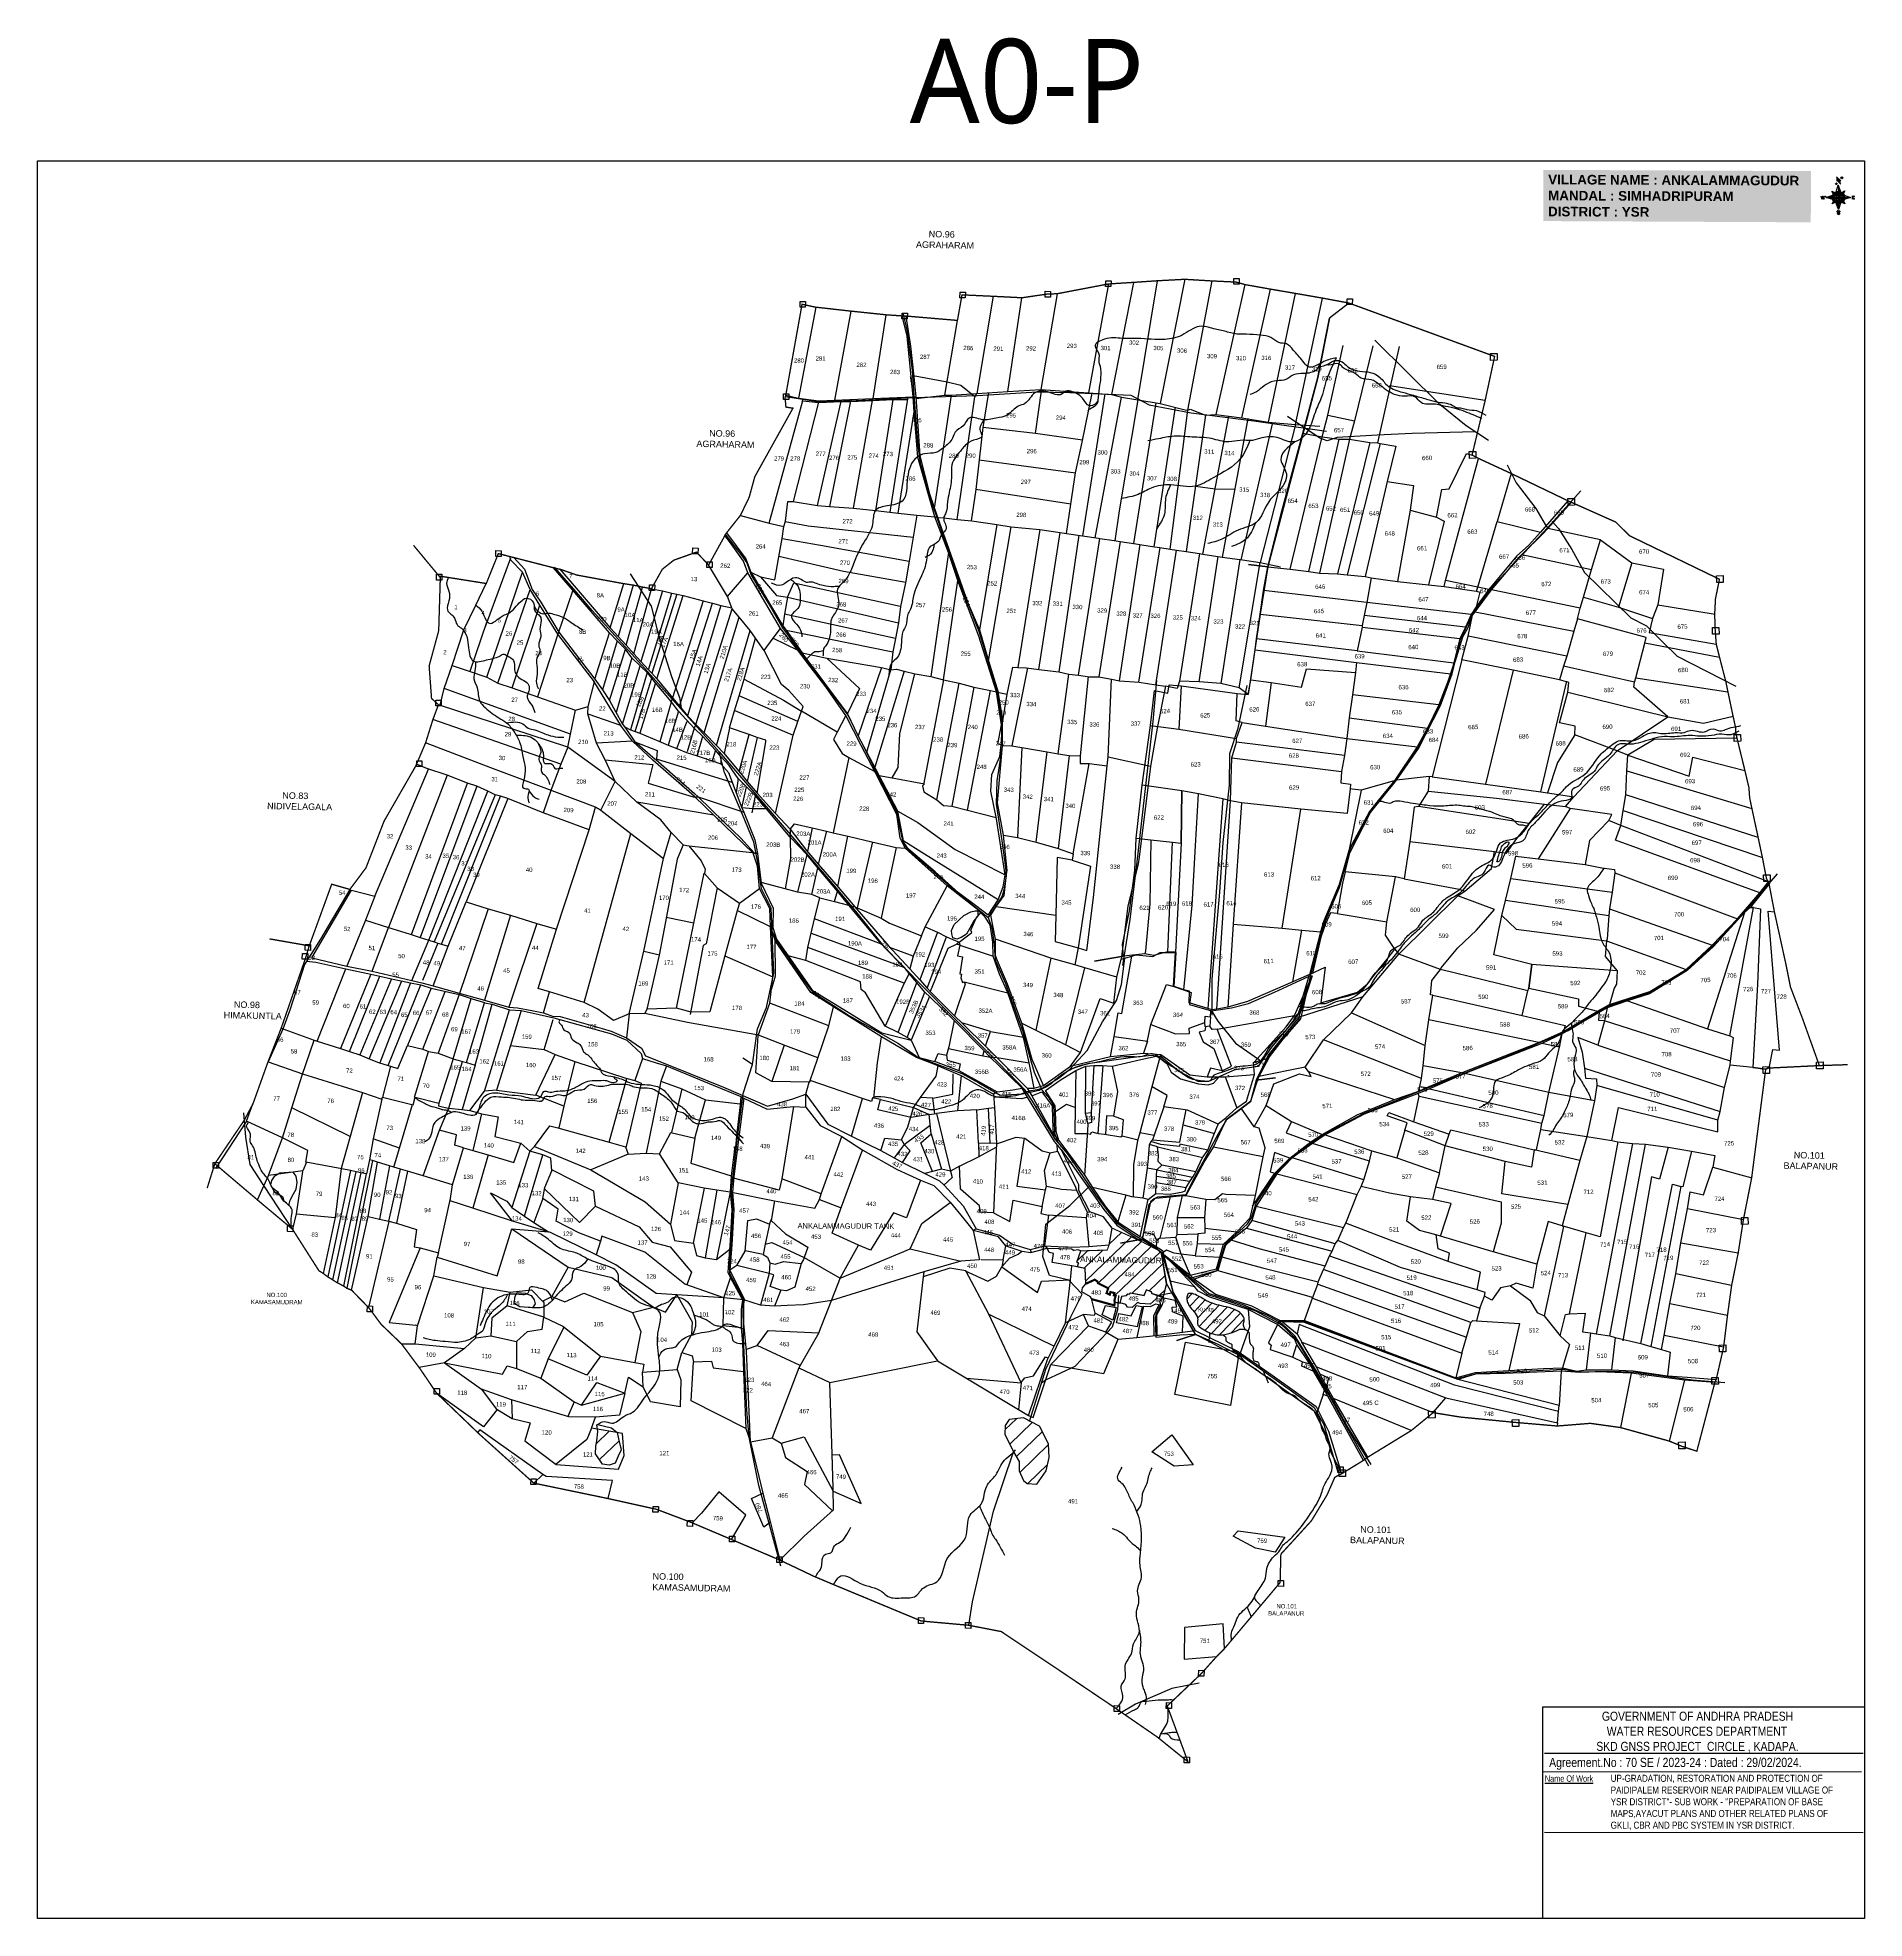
# Model space of a CAD drawing. Header units: millimetres. Extents: x 191531 to 221722, y 1607077 to 1617364.
# Drawn here: x 191531 to 198380, y 1610314 to 1617364 of the extents above; entities outside this region: 1.
import ezdxf
from ezdxf.enums import TextEntityAlignment as Align

# ---------------------------------------------------------------- set-up
doc = ezdxf.new("R2010")
doc.units = ezdxf.units.MM
doc.header["$LTSCALE"] = 15
for name, color, linetype in [('AQUADUCT', 1, 'Continuous'), ('bord', 1, 'Continuous'), ('BOUNDRY STONES', 240, 'Continuous'), ('CADAS', 1, 'Continuous'), ('CHAINAGE', 7, 'Continuous'), ('FRAME 025', 7, 'Continuous'), ('PLOT', 7, 'Continuous'), ('PLOT NO', 7, 'Continuous'), ('PLOTS', 7, 'Continuous'), ('PLOTS NO', 7, 'Continuous'), ('ROADS', 1, 'Continuous'), ('STREAMS', 4, 'Continuous'), ('TEXT', 1, 'Continuous'), ('TITLEBLOCK', 7, 'Continuous'), ('VILLAGE BOUNDRY', 5, 'Continuous')]:
    doc.layers.add(name, color=color, linetype=linetype)
doc.styles.add('ARIALN', font='ARIALN.TTF')
doc.styles.get("Standard").update_dxf_attribs({"font": 'arial.ttf'})
doc.styles.add('TMS', font='trebuc.ttf')
pattern_1 = [(43.8775, (174688.965, 1608020.224), (-35.48904, 36.90756), [])]
pattern_2 = [(267.297113149, (-8720374.938, 50637915.138), (10.5367255337, -0.497431438), [])]
pattern_3 = [(357.297113149, (-8720374.938, 50637915.138), (0.497431438, 10.5367255337), [])]

# ---------------------------------------------------------------- blocks, each defined once
blk = doc.blocks.new('AQUEDUCT')
blk.add_circle((0, 0), 0.938)
blk = doc.blocks.new('*X12')
at = {"color": 0, "linetype": 'Continuous'}
for p, q in [((6321.6, 240.5), (6322.3, 241.2)), ((6321.6, 240.3), (6322.3, 241)), ((6321.6, 240.1), (6322.3, 240.8)), ((6321.6, 239.9), (6322.4, 240.7)), ((6321.6, 239.8), (6322.4, 240.6)), ((6321.6, 239.6), (6322.5, 240.5)), ((6321.6, 239.4), (6322.5, 240.3)), ((6321.6, 239.2), (6322.6, 240.2)), ((6321.7, 239.1), (6322.6, 240.1)), ((6321.8, 240.8), (6322.4, 241.4)), ((6321.8, 239), (6322.7, 240)), ((6321.8, 239), (6322.8, 239.9)), ((6321.9, 238.9), (6322.9, 239.8)), ((6322, 238.8), (6323, 239.7)), ((6322.1, 241.3), (6322.4, 241.6)), ((6322.1, 238.7), (6323.1, 239.6)), ((6322.2, 238.6), (6323.1, 239.6)), ((6322.3, 238.5), (6323.2, 239.5)), ((6322.4, 238.5), (6323.3, 239.4)), ((6322.5, 238.4), (6323.4, 239.3)), ((6322.7, 238.4), (6323.6, 239.3)), ((6322.8, 238.3), (6323.7, 239.2)), ((6322.9, 238.3), (6323.8, 239.1)), ((6323.1, 238.2), (6323.9, 239.1)), ((6323.2, 238.2), (6324, 239)), ((6323.3, 238.2), (6324.2, 239)), ((6323.5, 238.1), (6324.3, 238.9)), ((6323.7, 238.1), (6324.4, 238.9)), ((6323.8, 238.1), (6324.6, 238.8)), ((6324.1, 238.2), (6324.7, 238.8)), ((6324.3, 238.3), (6324.9, 238.8)), ((6324.6, 238.3), (6325.1, 238.8)), ((6324.8, 238.4), (6325.2, 238.8)), ((6325.1, 238.5), (6325.4, 238.8)), ((6325.4, 238.6), (6325.6, 238.8))]:
    blk.add_line(p, q, dxfattribs=at)
blk = doc.blocks.new('*X11')
at = {"color": 0, "linetype": 'Continuous'}
for p, q in [((6324.4, 240.3), (6324.5, 240.4)), ((6324.6, 240.3), (6324.8, 240.5)), ((6324.7, 240.2), (6325, 240.5)), ((6324.8, 240.2), (6325.2, 240.6)), ((6325, 240.1), (6325.5, 240.6)), ((6325.1, 240.1), (6325.6, 240.6)), ((6325.2, 240), (6325.8, 240.6)), ((6325.3, 240), (6326, 240.6)), ((6325.4, 239.9), (6326.1, 240.6)), ((6325.5, 239.8), (6326.2, 240.5)), ((6325.6, 239.8), (6326.3, 240.5)), ((6325.7, 239.7), (6326.5, 240.4)), ((6325.9, 239.6), (6326.6, 240.3)), ((6326, 239.5), (6326.7, 240.3)), ((6326, 239.4), (6326.8, 240.2)), ((6326.1, 239.3), (6327, 240.2)), ((6326.2, 239.3), (6327.1, 240.1)), ((6326.3, 239.2), (6327.1, 240)), ((6326.4, 239.1), (6327.2, 239.9)), ((6326.5, 239), (6327.3, 239.8)), ((6326.5, 238.9), (6327.4, 239.7)), ((6326.6, 238.8), (6327.5, 239.6)), ((6326.7, 238.7), (6327.5, 239.5)), ((6326.8, 238.6), (6327.6, 239.4)), ((6326.8, 238.5), (6327.7, 239.3)), ((6326.8, 236.5), (6327.4, 237)), ((6326.9, 238.3), (6327.8, 239.2)), ((6326.9, 238.2), (6327.9, 239.1)), ((6326.9, 236.8), (6327.6, 237.4)), ((6327, 238.1), (6327.8, 239)), ((6327, 237.9), (6327.8, 238.8)), ((6327, 237.8), (6327.8, 238.6)), ((6327, 237.6), (6327.8, 238.4)), ((6327, 237.4), (6327.8, 238.2)), ((6327, 237.3), (6327.8, 238)), ((6327, 237.1), (6327.8, 237.9))]:
    blk.add_line(p, q, dxfattribs=at)
blk = doc.blocks.new('H')
at = {"layer": 'bord', "extrusion": (0.000427885, 0.004792, 0.999988)}
h = blk.add_hatch(dxfattribs=at)
h.set_pattern_fill('LINE', color=8, scale=84.387686, angle=-2.7029, style=0)
h.set_pattern_definition(pattern_3)
h.paths.add_polyline_path([(-492, 786, -0.090992), (-448, 775), (-486, 912)])
h = blk.add_hatch(dxfattribs=at)
h.set_pattern_fill('LINE', color=8, scale=84.387686, angle=-92.7029, style=0)
h.set_pattern_definition(pattern_2)
h.paths.add_polyline_path([(-625, 665, -0.090992), (-615, 710), (-751, 671)])
h = blk.add_hatch(dxfattribs=at)
h.set_pattern_fill('LINE', color=8, scale=84.387686, angle=-2.7029, style=0)
h.set_pattern_definition(pattern_3)
h.paths.add_polyline_path([(-504, 533, -0.090992), (-549, 543), (-510, 406)])
h = blk.add_hatch(dxfattribs=at)
h.set_pattern_fill('LINE', color=8, scale=84.387686, angle=-92.7029, style=0)
h.set_pattern_definition(pattern_2)
h.paths.add_polyline_path([(-246, 647), (-372, 653, -0.090992), (-382, 609)])
for p, q in [((-627, 794, -1216), (-567, 760, -1216)), ((-627, 794, -1216), (-584, 747, -1215)), ((-599, 731, -1215), (-627, 794, -1216)), ((-538, 774, -1216), (-487, 906, -1216)), ((-519, 1020, -1217), (-435, 927, -1216)), ((-516, 1087, -1217), (-432, 994, -1217)), ((-487, 906, -1216), (-493, 780, -1216)), ((-487, 906, -1216), (-448, 769, -1216)), ((-865, 701, -1215), (-847, 638, -1215)), ((-847, 700, -1215), (-829, 637, -1215)), ((-829, 699, -1215), (-811, 636, -1215)), ((-829, 699, -1215), (-811, 698, -1215)), ((-811, 698, -1215), (-794, 635, -1215)), ((-752, 665, -1215), (-615, 704, -1215)), ((-752, 665, -1215), (-625, 659, -1215)), ((-619, 614, -1215), (-752, 665, -1215)), ((-639, 526, -1214), (-606, 585, -1215)), ((-639, 526, -1214), (-593, 568, -1215)), ((-577, 553, -1215), (-639, 526, -1214)), ((-511, 400, -1214), (-549, 537, -1214)), ((-460, 533, -1215), (-511, 400, -1214)), ((-505, 527, -1214), (-511, 400, -1214)), ((-371, 513, -1214), (-431, 546, -1215)), ((-421, 753, -1216), (-359, 781, -1216)), ((-371, 513, -1214), (-414, 560, -1215)), ((-359, 781, -1216), (-405, 739, -1216)), ((-399, 576, -1215), (-371, 513, -1214)), ((-359, 781, -1216), (-392, 721, -1215)), ((-246, 641, -1215), (-383, 603, -1215)), ((-379, 693, -1215), (-246, 641, -1215)), ((-373, 647, -1215), (-246, 641, -1215)), ((-213, 669, -1215), (-217, 601, -1215)), ((-197, 600, -1215), (-194, 668, -1215))]:
    blk.add_line(p, q, dxfattribs=at)
at = {"layer": 'bord', "color": 8, "linetype": 'ByBlock', "extrusion": (0.000427885, 0.004792, 0.999988)}
for p, q in [((-373, 647, -1215), (-625, 659, -1215)), ((-378, 616, -1215), (-623, 628, -1215)), ((-375, 679, -1215), (-620, 691, -1215)), ((-392, 585, -1215), (-611, 595, -1215)), ((-386, 711, -1215), (-605, 722, -1215)), ((-420, 555, -1215), (-587, 562, -1215)), ((-411, 744, -1216), (-578, 752, -1216)), ((-493, 780, -1216), (-505, 527, -1214))]:
    blk.add_line(p, q, dxfattribs=at)
at = {"layer": 'bord', "extrusion": (0.000427885, 0.004792, 0.999988), "elevation": -1212}
for points, const_width in [([(-530, 950, 1), (-520, 939, 1)], 14.8), ([(-414, 1073, 1), (-398, 1058, 1)], 22.3), ([(-776, 697, 1), (-769, 690, 1)], 8.9), ([(-180, 618, 1), (-173, 611, 1)], 9.79), ([(-178, 667, 1), (-171, 660, 1)], 9.79), ([(-525, 322, 1), (-533, 329, 1)], 11.1), ([(-490, 362, 1), (-498, 369, 1)], 11.1)]:
    blk.add_lwpolyline(points, format="xyb", close=True, dxfattribs=dict(at, const_width=const_width))
for points, const_width in [([(-522, 960), (-516, 1093)], 1.61), ([(-434, 933), (-428, 1066)], 1.61), ([(-870, 707), (-846, 706)], 0.642), ([(-829, 643), (-855, 644)], 0.642), ([(-829, 643), (-821, 678)], 0.642), ([(-811, 642), (-784, 641)], 0.642), ([(-793, 641), (-782, 694)], 0.642), ([(-177, 605), (-226, 607)], 0.706), ([(-223, 676), (-174, 673)], 0.706), ([(-195, 645), (-185, 644)], 0.706)]:
    blk.add_lwpolyline(points, dxfattribs=dict(at, const_width=const_width))
for points in [[(-537, 317), (-531, 310), (-520, 307), (-505, 307), (-494, 310), (-486, 318), (-487, 326), (-491, 333), (-494, 336), (-503, 341), (-522, 347), (-530, 352), (-534, 355), (-537, 363), (-537, 373), (-530, 381), (-520, 384), (-504, 384), (-493, 380), (-487, 373)], [(-522, 348), (-526, 354), (-528, 361), (-528, 371), (-526, 375), (-521, 381), (-515, 384)], [(-505, 307), (-499, 312), (-497, 319), (-497, 327), (-501, 335), (-509, 343)]]:
    blk.add_lwpolyline(points, dxfattribs=at)
at = {"layer": 'bord', "extrusion": (0.000427885, 0.004792, 0.999988)}
for centre, radius in [((-525, 944, -1212), 14.8), ((-406, 1065, -1212), 22.3), ((-773, 694, -1212), 8.9), ((-498, 659, -1212), 127), ((-177, 615, -1212), 9.79), ((-174, 663, -1212), 9.79), ((-529, 325, -1212), 11.1), ((-494, 365, -1212), 11.1)]:
    blk.add_circle(centre, radius, dxfattribs=at)
at = {"layer": 'bord', "color": 8, "linetype": 'ByBlock', "extrusion": (0.000427885, 0.004792, 0.999988)}
for centre, radius, start, end in [((-482, 658, -1212), 128, 94.9254, 259.6691), ((-437, 656, -1212), 141, 113.2864, 241.308), ((-316, 651, -1212), 222, 142.5892, 212.0053), ((-560, 662, -1212), 141, 293.2864, 61.308), ((-681, 668, -1212), 222, 322.5892, 32.0053), ((-515, 660, -1212), 128, 274.9254, 79.6691)]:
    blk.add_arc(centre, radius, start, end, dxfattribs=at)
at = {"layer": 'bord', "extrusion": (0.000427885, 0.004792, 0.999988)}
for points in [[(-516, 1093, -1212), (-431, 1000, -1212), (-519, 1026, -1212), (-434, 933, -1212)], [(-864, 707, -1212), (-846, 706, -1212), (-846, 644, -1212), (-829, 643, -1212)], [(-829, 705, -1212), (-811, 704, -1212), (-811, 642, -1212), (-793, 641, -1212)], [(-193, 674, -1212), (-197, 606, -1212), (-213, 675, -1212), (-216, 607, -1212)]]:
    blk.add_solid(points, dxfattribs=at)
at = {"layer": 'bord', "extrusion": (0.000427885, 0.004792, 0.999988), "xscale": 7.977342409717546, "yscale": 7.977342409717546, "zscale": 7.977342409717546, "rotation": 138.0840426661453}
for name, p in [('*X11', (38301, -31929, -1212)), ('*X12', (38314, -31951, -1212))]:
    blk.add_blockref(name, p, dxfattribs=at)
blk = doc.blocks.new('ao')
at = {"layer": 'CHAINAGE', "color": 2, "linetype": 'Continuous', "lineweight": -2}
for points in [[(-594, 420), (-594, 210), (-297, 210), (-297, 420), (-594, 420)], [(-297, 420), (-297, 210), (0, 210), (0, 420), (-297, 420)], [(0, 420), (0, 210), (297, 210), (297, 420), (0, 420)], [(297, 420), (297, 210), (594, 210), (594, 420), (297, 420)], [(-594, 210), (-594, 0), (-297, 0), (-297, 210), (-594, 210)], [(-297, 210), (-297, 0), (0, 0), (0, 210), (-297, 210)], [(0, 210), (0, 0), (297, 0), (297, 210), (0, 210)], [(297, 210), (297, 0), (594, 0), (594, 210), (297, 210)], [(-594, 0), (-594, -210), (-297, -210), (-297, 0), (-594, 0)], [(-297, 0), (-297, -210), (0, -210), (0, 0), (-297, 0)], [(0, 0), (0, -210), (297, -210), (297, 0), (0, 0)], [(297, 0), (297, -210), (594, -210), (594, 0), (297, 0)], [(-594, -210), (-594, -420), (-297, -420), (-297, -210), (-594, -210)], [(-297, -210), (-297, -420), (0, -420), (0, -210), (-297, -210)], [(0, -210), (0, -420), (297, -420), (297, -210), (0, -210)], [(297, -210), (297, -420), (594, -420), (594, -210), (297, -210)]]:
    blk.add_lwpolyline(points, dxfattribs=at)

msp = doc.modelspace()

# ---------------------------------------------------------------- hatches: boundary and pattern name
at = {"layer": 'PLOTS NO'}
h = msp.add_hatch(dxfattribs=at)
h.set_pattern_fill('ANSI31', color=40, scale=12.09495, angle=-1.12249)
h.set_pattern_definition([(43.8775, (174688.965, 1608020.224), (-26.61678, 27.68067), [])])
h.paths.add_polyline_path([(195742.9, 1612813.1), (195667.2, 1612852.5), (195559.3, 1612901.5), (195548.1, 1612838.6), (195540.7, 1612819.3), (195442.1, 1612816.1), (195427.2, 1612774.4), (195433.8, 1612770.1), (195429.4, 1612756.4), (195458.3, 1612750.4), (195460.3, 1612692.7), (195494.3, 1612708.3), (195504.3, 1612701.7), (195506.1, 1612695.2), (195544.6, 1612676.1), (195538.6, 1612657.7), (195550.4, 1612652.1), (195553.1, 1612662), (195568, 1612658.1), (195565.7, 1612649.4), (195572.5, 1612647.6), (195567.9, 1612630.2), (195569.6, 1612624), (195589, 1612620.8), (195596, 1612646.1), (195613.8, 1612648.5), (195618.2, 1612654.6), (195624.7, 1612654.1), (195627.5, 1612658.5), (195679.3, 1612649), (195687.7, 1612670.3), (195705.1, 1612663.5), (195707.6, 1612656.7), (195733.9, 1612649.3), (195753.1, 1612653.2), (195763, 1612694)])
at = {"layer": 'STREAMS'}
h = msp.add_hatch(dxfattribs=at)
h.set_pattern_fill('ANSI31', color=256, scale=8.146277, angle=1.4258)
h.set_pattern_definition([(46.425802, (148654.68, 1904426.238), (-18.7383218, 17.8281789), [])])
edge = h.paths.add_edge_path()
edge.add_spline(control_points=[(195839.4, 1612638.1), (195840.3, 1612644.1), (195843.2, 1612664.9), (195888.5, 1612645.7), (195924.7, 1612619.7), (195979.7, 1612608), (196027.7, 1612596.8), (196063.8, 1612563.2), (196046.7, 1612538), (196061.1, 1612520.1), (196042.7, 1612525.8), (196024.8, 1612515.1), (195992, 1612503.4), (195955.6, 1612498.6), (195922.8, 1612508.8), (195899.1, 1612522.6), (195875.6, 1612538.3), (195885.5, 1612572.3), (195857.2, 1612594.9), (195841.6, 1612621), (195840.1, 1612633), (195839.4, 1612638.1)], knot_values=[0, 0, 0, 0, 1.962582, 6.828244, 12.04163, 20.664438, 25.984795, 31.12032, 34.896246, 35.799884, 36.686423, 39.581698, 44.240654, 49.060043, 52.923364, 56.414315, 59.794044, 61.471509, 68.245684, 70.811666, 72.653302, 72.653302, 72.653302, 72.653302], degree=3, periodic=0)
h.paths.add_polyline_path([(195929.2, 1612539.1), (195975.4, 1612540.3), (195974.8, 1612565.2), (195928.5, 1612564.1)], flags=24)
h = msp.add_hatch(dxfattribs=at)
h.set_pattern_fill('ANSI31', color=256, scale=16.1266, angle=-1.12249)
h.set_pattern_definition(pattern_1)
h.paths.add_polyline_path([(195287.2, 1612159.7), (195227.4, 1612189.9), (195173, 1612184.3), (195158, 1612161.4), (195157.4, 1612128.8), (195190.1, 1612062.4), (195211.3, 1612027.1), (195210.2, 1611991.5), (195226.5, 1611955.2), (195240.8, 1611943.8), (195277.6, 1611942.2), (195312.5, 1611991.2), (195323, 1612041.9), (195320.7, 1612093.3)])
h = msp.add_hatch(dxfattribs=at)
h.set_pattern_fill('ANSI31', color=256, scale=16.1266, angle=-1.12249)
h.set_pattern_definition(pattern_1)
h.paths.add_polyline_path([(193623.2, 1612084.6), (193622.4, 1612055.7), (193649.2, 1612016.4), (193673.7, 1612012.7), (193696.5, 1612020.4), (193707.1, 1612046.1), (193718.9, 1612070.5), (193708.9, 1612111.1), (193703.1, 1612134.8), (193629.6, 1612148.1), (193630.6, 1612138.7), (193626.9, 1612103.6)])

# ---------------------------------------------------------------- linework, layer by layer
at = {"layer": 'BOUNDRY STONES'}
for points in [[(194989.3, 1616410.4), (195009.2, 1616410), (195008.8, 1616388.4), (194988.9, 1616388.8)], [(195308.5, 1616413.3), (195328.4, 1616412.9), (195327.9, 1616391.3), (195308, 1616391.7)], [(195535.4, 1616452.8), (195555.3, 1616452.4), (195554.8, 1616430.8), (195534.9, 1616431.2)], [(196016.2, 1616461.6), (196036.1, 1616461.2), (196035.7, 1616439.6), (196015.8, 1616440)], [(194389.6, 1616375.3), (194409.5, 1616374.9), (194409, 1616353.3), (194389.1, 1616353.7)], [(194771.7, 1616331.6), (194791.6, 1616331.2), (194791.2, 1616309.6), (194771.3, 1616310)], [(196440.1, 1616385.3), (196460, 1616384.9), (196459.6, 1616363.3), (196439.7, 1616363.7)], [(196977.9, 1616179.6), (197002.4, 1616180.2), (197003, 1616154.7), (196978.5, 1616154.1)], [(194327.7, 1616029.5), (194347.6, 1616029.1), (194347.2, 1616007.5), (194327.3, 1616007.9)], [(196898.1, 1615812.5), (196922.6, 1615813.1), (196923.3, 1615787.6), (196898.7, 1615787)], [(197268.3, 1615636.1), (197292.9, 1615636.7), (197293.5, 1615611.2), (197269, 1615610.6)], [(193248.8, 1615441.3), (193268.7, 1615440.9), (193268.3, 1615419.3), (193248.4, 1615419.7)], [(193987, 1615451.1), (194006.9, 1615450.7), (194006.4, 1615429.1), (193986.5, 1615429.5)], [(193026.2, 1615352.6), (193046.1, 1615352.3), (193045.7, 1615330.7), (193025.8, 1615331)], [(194039.7, 1615399.7), (194059.6, 1615399.3), (194059.2, 1615377.7), (194039.3, 1615378.1)], [(197825.7, 1615346.7), (197850.2, 1615347.3), (197850.8, 1615321.8), (197826.3, 1615321.2)], [(193824.4, 1615313.3), (193844.3, 1615312.9), (193843.9, 1615291.3), (193824, 1615291.7)], [(197809.7, 1615153), (197834.2, 1615153.6), (197834.9, 1615128.1), (197810.3, 1615127.5)], [(193024, 1614881), (193043.9, 1614880.6), (193043.5, 1614859), (193023.6, 1614859.4)], [(197891.3, 1614751.5), (197915.8, 1614752.1), (197916.4, 1614726.6), (197891.9, 1614726)], [(192951.9, 1614653.7), (192971.8, 1614653.4), (192971.3, 1614631.8), (192951.4, 1614632.1)], [(198001.7, 1614225.8), (198026.2, 1614226.4), (198026.8, 1614200.9), (198002.3, 1614200.3)], [(192523.7, 1613931.4), (192543.6, 1613931), (192543.1, 1613909.4), (192523.2, 1613909.8)], [(192533.9, 1613964.8), (192553.8, 1613964.4), (192553.3, 1613942.8), (192533.4, 1613943.2)], [(197999.2, 1613506.1), (198023.7, 1613506.8), (198024.3, 1613481.3), (197999.8, 1613480.7)], [(198200.2, 1613523.7), (198224.7, 1613524.3), (198225.3, 1613498.8), (198200.8, 1613498.2)], [(192188.9, 1613147.9), (192208.8, 1613147.5), (192208.4, 1613125.9), (192188.5, 1613126.2)], [(197918.6, 1612940.9), (197943.1, 1612941.5), (197943.7, 1612916), (197919.2, 1612915.4)], [(192468.2, 1612910.2), (192488, 1612909.8), (192487.6, 1612888.2), (192467.7, 1612888.6)], [(192767, 1612609.7), (192786.8, 1612609.3), (192786.4, 1612587.7), (192766.5, 1612588.1)], [(197835.8, 1612463.1), (197860.3, 1612463.7), (197860.9, 1612438.2), (197836.4, 1612437.6)], [(197807.2, 1612341.5), (197831.7, 1612342.1), (197832.4, 1612316.6), (197807.8, 1612316)], [(193017.6, 1612300.7), (193037.5, 1612300.4), (193037.1, 1612278.8), (193017.2, 1612279.1)], [(196745.7, 1612214.7), (196770.3, 1612215.3), (196770.9, 1612189.8), (196746.4, 1612189.2)], [(197059.6, 1612183), (197084.1, 1612183.7), (197084.7, 1612158.2), (197060.2, 1612157.6)], [(197683, 1612099.2), (197707.6, 1612099.8), (197708.2, 1612074.3), (197683.7, 1612073.7)], [(193380.6, 1611962), (193400.5, 1611961.6), (193400.1, 1611940), (193380.2, 1611940.4)], [(196405.6, 1612007.2), (196425.5, 1612006.8), (196425.1, 1611985.2), (196405.2, 1611985.6)], [(196409.4, 1611995.4), (196433.9, 1611996), (196434.6, 1611970.6), (196410, 1611969.9)], [(193838.2, 1611858.4), (193858.1, 1611858), (193857.6, 1611836.4), (193837.7, 1611836.8)], [(193967, 1611805.3), (193986.9, 1611804.9), (193986.5, 1611783.3), (193966.6, 1611783.7)], [(194125, 1611747), (194144.9, 1611746.6), (194144.5, 1611725), (194124.6, 1611725.4)], [(194302.8, 1611669.5), (194322.7, 1611669.1), (194322.3, 1611647.5), (194302.4, 1611647.9)], [(196181.9, 1611580.7), (196201.7, 1611580.3), (196201.3, 1611558.7), (196181.4, 1611559.1)], [(194833.3, 1611441.5), (194853.2, 1611441.1), (194852.7, 1611419.5), (194832.8, 1611419.9)], [(195010.2, 1611423.1), (195030.1, 1611422.7), (195029.7, 1611401.1), (195009.8, 1611401.5)], [(195884.2, 1611244), (195904.1, 1611243.7), (195903.7, 1611222), (195883.8, 1611222.4)], [(195567.6, 1611111.5), (195587.5, 1611111.1), (195587.1, 1611089.5), (195567.2, 1611089.9)], [(195762.6, 1611122.7), (195782.5, 1611122.3), (195782.1, 1611100.7), (195762.2, 1611101.1)], [(195829.9, 1610919), (195849.8, 1610918.6), (195849.4, 1610897), (195829.5, 1610897.4)]]:
    msp.add_lwpolyline(points, close=True, dxfattribs=at)
for points in [[(194107.2, 1615503.7), (194171.5, 1615422), (194189.9, 1615395.2), (194206, 1615349.7), (194278.1, 1615230.6), (194323.7, 1615152.2), (194416.3, 1615027.2), (194521.5, 1614887.9), (194568.2, 1614824.6), (194709.5, 1614541.5), (194750.1, 1614466.4), (194768.9, 1614377.3), (194774.6, 1614346.7), (194792.1, 1614322.2), (194858.4, 1614264.9), (194965.8, 1614169.4), (195055.2, 1614098.4), (195094.9, 1614065.8)], [(196309, 1613847), (196250.1, 1613690)], [(194210.9, 1613515.3), (194174.5, 1613539.2)], [(195885.8, 1611195.2), (195783.7, 1611175.4), (195647, 1611117.1), (195581.5, 1611078.5)]]:
    msp.add_lwpolyline(points, dxfattribs=at)
at = {"layer": 'FRAME 025', "lineweight": -3}
for points, elevation in [([(197180.9, 1610932.9), (198375.5, 1610932.9)], 0.4), ([(197176, 1610863.6), (198368.8, 1610864.4)], 4.7), ([(197180.7, 1610636.7), (198375.1, 1610636.1)], 5.8)]:
    msp.add_lwpolyline(points, dxfattribs=dict(at, elevation=elevation))
at = {"layer": 'PLOT'}
for points in [[(196226.9, 1615372.1), (196346.5, 1615868.1), (196367.8, 1615948.3), (196425.5, 1616209.9)], [(196537, 1616208.2), (196468.3, 1615927.2), (196449.4, 1615858.4)], [(196636, 1616206.6), (196554.5, 1615845)], [(196958, 1616004.5), (196598.9, 1616059.5)], [(196367.8, 1615948.3), (196468.3, 1615927.2)], [(196274.9, 1615882), (196346.5, 1615868.1), (196410.3, 1615859), (196449.4, 1615858.4), (196526.1, 1615847), (196554.5, 1615845), (196564.7, 1615843.1), (196623.3, 1615833.3), (196590.8, 1615700.6), (196689, 1615684.8), (196676.9, 1615593.4), (196628.9, 1615326)], [(196296.9, 1615362.9), (196410.3, 1615859)], [(196449.4, 1615858.4), (196337.2, 1615357.2)], [(196526.1, 1615847), (196404.9, 1615353.8)], [(196564.7, 1615843.1), (196440.6, 1615350.6)], [(196775, 1615566.9), (196795.9, 1615669.8), (196823.4, 1615672.7), (196888.3, 1615804.9), (196908.9, 1615799.6)], [(196804.3, 1615307), (196809.1, 1615329.2), (196933.2, 1615786.7)], [(196590.8, 1615700.6), (196508.3, 1615343.6)], [(197055.9, 1615730), (197003.4, 1615550.9), (197165.2, 1615510.6)], [(197268.5, 1615627.9), (197165.2, 1615510.6), (197120.2, 1615460.5), (197076.9, 1615421.9), (196972, 1615295.9), (196923.8, 1615230.3), (196905.4, 1615201.6), (196884.5, 1615154.3), (196862.9, 1615112.1), (196840, 1615020.3), (196829.2, 1614979.4), (196784.7, 1614863.2), (196741.6, 1614775.4), (196703.2, 1614705.1), (196618.8, 1614581), (196556.9, 1614504.4), (196524.5, 1614463), (196447.8, 1614320.4), (196410.3, 1614189.2), (196353, 1614053.6), (196341.2, 1614011.7), (196299.5, 1613851.8), (196358.4, 1613879.6), (196341.6, 1613746.6), (196479, 1613786.5), (196516.3, 1613817.3), (196550.2, 1613861.3), (196590.6, 1613910.1), (196619, 1613947.8), (196583.8, 1613999.3), (196589.7, 1614050.2), (196622.1, 1614218), (196432.9, 1614236.5), (196451.1, 1614308.8), (196528.2, 1614459.3), (196625.5, 1614580.6), (196708.4, 1614699.8), (196790.9, 1614861.1), (196834.2, 1614979.9), (196845.5, 1615024.8), (196874.1, 1615118), (196894.3, 1615153.4), (196911.1, 1615199.1), (196920.6, 1615211.6), (196981.8, 1615293.9), (197085.3, 1615417.1), (197095.9, 1615427.1), (197173.7, 1615504.1), (197193.3, 1615523.6), (197283.4, 1615624.2)], [(196143.3, 1615380.9), (196226.9, 1615372.1), (196296.9, 1615362.9), (196337.2, 1615357.2), (196404.9, 1615353.8), (196440.6, 1615350.6), (196508.3, 1615343.6), (196530.9, 1615338.7), (196628.9, 1615326), (196745.1, 1615313.5), (196804.3, 1615307), (196925.5, 1615289.1), (196930.3, 1615304.7), (197003.4, 1615550.9)], [(196676.9, 1615593.4), (196775, 1615566.9), (196804.2, 1615551.8), (196745.1, 1615313.5)], [(196619, 1613947.8), (196634.1, 1613928.2), (196855.2, 1614147.6), (196881.9, 1614164.1), (196981.3, 1614249.7), (196993, 1614313), (197037.7, 1614307.3), (197077.1, 1614362.5), (197122.6, 1614418.3), (197180.9, 1614491.3), (197259, 1614482.3), (197289.8, 1614517.6), (197452.6, 1614691), (197643.4, 1614818.3), (197515.9, 1614928.7), (197518, 1614948.1), (197522.8, 1614963.7), (197556.7, 1615093.7), (197562, 1615116), (197304.7, 1615185.8), (197313.7, 1615225.1), (197326.6, 1615266.1), (197356.1, 1615370.5), (197390.6, 1615481.6), (197193.3, 1615523.6)], [(197390.6, 1615481.6), (197507.8, 1615396), (197626.7, 1615371.4), (197605.3, 1615237.5), (197585.7, 1615186.5), (197572.4, 1615133.8), (197824.4, 1615090.5)], [(197095.9, 1615427.1), (197356.1, 1615370.5)], [(196530.9, 1615338.7), (196514.9, 1615246.9), (196503.8, 1615197.8), (196496.5, 1615160), (196496.6, 1615153.8), (196477.6, 1615066.1), (196840, 1615020.3)], [(197507.8, 1615396), (197458.4, 1615228.6)], [(196514.9, 1615246.9), (196127.3, 1615292.1)], [(197313.7, 1615225.1), (196981.8, 1615293.9), (196972, 1615295.9), (196930.3, 1615304.7), (196809.1, 1615329.2)], [(196925.5, 1615289.1), (196938.1, 1615284.9), (196923.8, 1615230.3)], [(197326.6, 1615266.1), (197458.4, 1615228.6), (197585.7, 1615186.5)], [(196114.4, 1615202.9), (196496.5, 1615160)], [(196884.5, 1615154.3), (196503.8, 1615197.8)], [(196905.4, 1615201.6), (196514.9, 1615246.9)], [(197304.7, 1615185.8), (197290, 1615138.8), (197264.6, 1615045.6), (197252.2, 1615008.6), (197237, 1614957.1), (197063, 1614992.7), (196870.3, 1615031.5), (196893.7, 1615119.9), (196911.1, 1615199.1)], [(196920.6, 1615211.6), (197290, 1615138.8)], [(197605.3, 1615237.5), (197812.5, 1615203.6), (197818.5, 1615202.9)], [(196496.6, 1615153.8), (196862.9, 1615112.1)], [(196095.4, 1615068.9), (196475.2, 1615021.3), (196829.2, 1614979.4)], [(196477.6, 1615066.1), (196101.2, 1615110.6)], [(197264.6, 1615045.6), (196893.7, 1615119.9)], [(197837, 1615040.2), (197556.7, 1615093.7)], [(196475.2, 1615021.3), (196471.5, 1614983.8), (196460.7, 1614900.6), (196447.9, 1614814.8), (196439, 1614737.5), (196430.8, 1614673.4), (196419.4, 1614612.9), (196416.3, 1614570.4), (196452.5, 1614565.1), (196452.4, 1614548.1), (196440.8, 1614456.2), (196266.7, 1614471.4), (196045, 1614495.8), (196003, 1614503.5), (196008.3, 1614664.3), (196025.4, 1614723.4), (196025.1, 1614736.3), (196046.6, 1614797), (196023.8, 1614803.6), (196028.1, 1614905.7)], [(196078.8, 1614956.7), (196155.5, 1614947.4), (196269, 1614929.5), (196288.7, 1614997.7), (196471.5, 1614983.8)], [(196870.3, 1615031.5), (196759.1, 1614593.4), (196747.9, 1614594.7), (196625.5, 1614580.6), (196492.7, 1614543.6), (196459.1, 1614547.5), (196452.4, 1614548.1)], [(197063, 1614992.7), (196959.2, 1614566.2)], [(197518, 1614948.1), (197252.2, 1615008.6)], [(195818, 1614934.7), (195809.9, 1614772)], [(196155.5, 1614947.4), (196134.2, 1614783.7)], [(197167.1, 1614537.1), (197264.1, 1614952.3)], [(197492.7, 1614674.7), (197452.6, 1614691), (197294.7, 1614751), (197294.8, 1614783.5), (197237.1, 1614795.8), (197267.6, 1614910.3), (197271.9, 1614947.2), (197237, 1614957.1)], [(197522.8, 1614963.7), (197868.3, 1614911.2)], [(196784.7, 1614863.2), (196460.7, 1614900.6)], [(197267.6, 1614910.3), (197643.4, 1614818.3), (197776.6, 1614794.9), (197887.3, 1614821)], [(195702.7, 1614785.7), (195809.9, 1614772), (196025.1, 1614736.3)], [(196046.6, 1614797), (196134.2, 1614783.7), (196439, 1614737.5), (196703.2, 1614705.1)], [(196447.9, 1614814.8), (196741.6, 1614775.4)], [(196430.8, 1614673.4), (196025.4, 1614723.4)], [(197294.7, 1614751), (197229.4, 1614646.9), (197191.2, 1614532.6)], [(197902, 1614738.6), (197592.1, 1614733), (197492.7, 1614674.7)], [(196008.3, 1614664.3), (196419.4, 1614612.9)], [(197987.6, 1614158.6), (197446.2, 1614355.5), (197466.4, 1614411.2), (197475.4, 1614467.4), (197485.1, 1614526), (197488.9, 1614615.7), (197492.7, 1614674.7), (197722.4, 1614595.7), (197737, 1614666.7), (197931.8, 1614616.6)], [(196003, 1614503.5), (195975, 1614511.2), (195883.5, 1614529), (195820.7, 1614541.2), (195672.6, 1614562.2)], [(196747.9, 1614594.7), (196743.8, 1614539.9), (196707.8, 1614482.5)], [(196759.1, 1614593.4), (196959.2, 1614566.2), (197167.1, 1614537.1), (197191.2, 1614532.6), (197289.8, 1614517.6)], [(197488.9, 1614615.7), (197957.9, 1614475.1)], [(195649.8, 1614362.7), (195704.8, 1614357.4), (195785.3, 1614347.9), (195818.8, 1614344.5), (195820.7, 1614541.2), (195818.8, 1614344.5), (195796.7, 1613936.4)], [(195827.6, 1613795), (195859.6, 1614112.5), (195871.9, 1614334), (195883.5, 1614529)], [(195975, 1614511.2), (195917.7, 1613724.7)], [(195951.5, 1613722.8), (196003, 1614503.5)], [(196045, 1614495.8), (196012.9, 1614040.5), (195992.9, 1613729.7)], [(196492.7, 1614543.6), (196447.8, 1614320.4)], [(196743.8, 1614539.9), (197000.7, 1614512.7), (197180.9, 1614491.3)], [(197981.5, 1614365.5), (197485.1, 1614526)], [(196196.6, 1614025.4), (196266.7, 1614471.4)], [(197122.6, 1614418.3), (196707.8, 1614482.5), (196691.2, 1614479.2), (196675.9, 1614350.4), (196654.6, 1614211.4), (196622.1, 1614218)], [(197277.2, 1614474.2), (197156.5, 1614285.4)], [(198017.7, 1614200.7), (197466.4, 1614411.2), (197422, 1614429.9), (197432.6, 1614452.5), (197277.2, 1614474.2), (197259, 1614482.3)], [(197422, 1614429.9), (197349.6, 1614354.4), (197333.5, 1614264.1)], [(197475.4, 1614467.4), (197997.4, 1614290.8)], [(195704.8, 1614357.4), (195700.1, 1614116.6), (195684.8, 1613940.5), (195682.4, 1613929.5)], [(195796.7, 1613936.4), (195767.9, 1613937.1), (195785.3, 1614347.9)], [(196675.9, 1614350.4), (196993, 1614313)], [(197133.3, 1613889.3), (196991, 1613926.1), (197020.4, 1614073.8), (197034.7, 1614129.7), (197054.7, 1614212.2), (197072.5, 1614296.4), (197156.5, 1614285.4), (197333.5, 1614264.1), (197395.6, 1614252.1), (197443.4, 1614245.4), (197443.8, 1614232.9), (197433.7, 1614160.3), (197424.2, 1614097.8), (197422.2, 1614072.1), (197414.9, 1613985.8), (197413.1, 1613977.9), (197408.2, 1613920.2), (197452.5, 1613865.9), (197450.6, 1613816.4), (197441.5, 1613801.5), (197423.9, 1613739.6), (197415.1, 1613726.8), (197404.8, 1613678.2), (197379.8, 1613587.2), (197305.3, 1613615.7), (197321.8, 1613560.6), (197330.6, 1613501.2), (197334.7, 1613464.1), (197375.1, 1613461.5), (197376.8, 1613435.9), (197368.2, 1613378.9), (197338.6, 1613245.3), (197313, 1613154.8), (197268.4, 1612990.2), (197246.8, 1612910.7), (197194.6, 1612926.6), (197151.9, 1612767), (197136.4, 1612676.3), (197074.6, 1612695.7), (197052.4, 1612684.7), (197015.4, 1612678), (196983.5, 1612631.7), (196955.9, 1612646.1), (196957.7, 1612660.8), (196927.6, 1612670), (196940.6, 1612736.3), (196818.9, 1612775.9), (196601.2, 1612856.8), (196435, 1612920.3)], [(196432.9, 1614236.5), (196423.3, 1614194.1), (196403, 1614081.3), (196378.2, 1614083), (196359.4, 1614042.4)], [(196654.6, 1614211.4), (196860.2, 1614171.9), (196881.9, 1614164.1)], [(197054.7, 1614212.2), (197433.7, 1614160.3)], [(197443.8, 1614232.9), (197904.1, 1614060.3)], [(198024.3, 1614193), (197951, 1614102.8), (197930.6, 1614084.6), (197814.5, 1613957.1), (197715.2, 1613867.2), (197574.6, 1613779.6), (197491.4, 1613753.6), (197415.1, 1613726.8), (197246.7, 1613629.5), (197170.3, 1613593.9), (196881.5, 1613480.6), (196749, 1613423.1), (196706.7, 1613406.4), (196503.8, 1613328.9), (196358.4, 1613251.5), (196310.5, 1613218.5), (196234.6, 1613165.1), (196176.9, 1613104.5), (196099.2, 1612984), (196082.7, 1612930), (196063.5, 1612901.9), (196006, 1612856.2), (195984, 1612836.1), (195971, 1612794.4), (195955.3, 1612742.3), (195867.8, 1612710.5), (195852.4, 1612725.3)], [(196085.8, 1612984.3), (196169.7, 1613107.6), (196225.5, 1613164.1), (196304.8, 1613224.5), (196346.8, 1613252.6), (196477.7, 1613325.6), (196618, 1613383.3), (196708.8, 1613415.2), (196739.4, 1613428.1), (196868.7, 1613483.4), (197159.7, 1613597.4), (197251.4, 1613638.2), (197378.6, 1613715.3), (197423.9, 1613739.6), (197575.8, 1613789.1), (197711.2, 1613870.5), (197808.7, 1613962.2), (197904.1, 1614060.3), (197987.6, 1614158.6), (198020.9, 1614201.3)], [(197159.7, 1613597.4), (196746.8, 1613682.8), (196761.7, 1613774.7), (196752.5, 1613775.8), (196758, 1613829.5), (196790.3, 1613871.5), (196792.8, 1613877.4), (196855.4, 1613952.8), (196925.4, 1614018.3), (196993.5, 1614095.8), (196855.2, 1614147.6)], [(196403, 1614081.3), (196589.7, 1614050.2)], [(197020.4, 1614073.8), (197074.5, 1614021.7), (197413.1, 1613977.9)], [(197422.2, 1614072.1), (197034.7, 1614129.7)], [(197424.2, 1614097.8), (197808.7, 1613962.2)], [(197432.4, 1613230), (197458, 1613354), (197830.6, 1613262.8), (197830.4, 1613305.7), (197839, 1613338.6), (197854.9, 1613428.3), (197876, 1613512.1), (197878.2, 1613527.6), (197888.9, 1613614.6), (197874.9, 1613622.8), (197963.7, 1614103.4), (197951, 1614102.8), (197963.7, 1614103.4), (197990.5, 1614098.4), (197979.6, 1613815.2), (197962.1, 1613503.6), (198009.7, 1613497.2), (197962.1, 1613503.6), (197876, 1613512.1)], [(197930.6, 1614084.6), (197791.7, 1613648.5)], [(198009.7, 1613497.2), (198023.7, 1613506.8), (198036.8, 1613571.5), (198061.6, 1613568.4), (198019.6, 1614089.1), (198042.3, 1614087.6)], [(196012.9, 1614040.5), (196196.6, 1614025.4), (196270.1, 1614018.3), (196341.2, 1614011.7)], [(196237.3, 1613825.1), (196270.1, 1614018.3)], [(196359.4, 1614042.4), (196342.3, 1613992.1), (196310.3, 1613856.8)], [(196092.2, 1613281.8), (196136.6, 1613361.5), (196165.8, 1613442.2), (196261.6, 1613480), (196305.8, 1613469.5), (196295.3, 1613488.2), (196282.7, 1613505.3), (196351.5, 1613607.6), (196456.9, 1613708), (196499.9, 1613768.5), (196634.1, 1613928.2)], [(196790.3, 1613871.5), (196634.1, 1613928.2)], [(197413.1, 1613977.9), (197711.2, 1613870.5)], [(197118.4, 1613791), (196790.3, 1613871.5)], [(197097.3, 1613698.1), (197118.4, 1613791), (197121.5, 1613801.1), (197133.3, 1613889.3), (197121.5, 1613801.1), (197308.5, 1613761.6), (197307.6, 1613733.5), (197378.6, 1613715.3)], [(197452.5, 1613865.9), (197133.3, 1613889.3)], [(196499.9, 1613768.5), (196261, 1613692.3)], [(196761.7, 1613774.7), (197097.3, 1613698.1), (197258.1, 1613661.4), (197251.4, 1613638.2)], [(197491.4, 1613753.6), (197791.7, 1613648.5), (197874.9, 1613622.8)], [(196456.9, 1613708), (196733.2, 1613586.4)], [(196713.5, 1613432), (196719.6, 1613462.7), (196726.1, 1613509.5), (196733.2, 1613586.4), (196746.8, 1613682.8)], [(197878.2, 1613527.6), (197404.8, 1613678.2), (197384, 1613679.2), (197386.5, 1613711.7)], [(196280.7, 1612555.8), (196306.9, 1612628.9), (196310.3, 1612638.5), (196330.2, 1612691.5), (196331.9, 1612699.7), (196352, 1612746.5), (196358.3, 1612758.6), (196374.9, 1612797.5), (196384.6, 1612815.7), (196396, 1612842.1), (196405.2, 1612854.7), (196427.2, 1612903.4), (196435, 1612920.3), (196477.8, 1613027.3), (196493, 1613058), (196502.9, 1613082.1), (196524, 1613152.4), (196533.1, 1613191.3), (196626.5, 1613165), (196787.1, 1613109.2), (196807.7, 1613210.5), (196823, 1613254.3), (196829.8, 1613269.8), (197142, 1613195.2), (197150.2, 1613195.4), (197167.2, 1613271.8), (197170.6, 1613294.4), (197178.7, 1613323.6), (197197.1, 1613410.3), (197236.4, 1613580.3), (197246.7, 1613629.5)], [(196719.6, 1613462.7), (196351.5, 1613607.6)], [(197236.4, 1613580.3), (197170.3, 1613593.9)], [(197379.8, 1613587.2), (197854.9, 1613428.3)], [(196282.7, 1613505.3), (196109.2, 1613469.5)], [(197368.2, 1613378.9), (197197.1, 1613410.3), (196881.5, 1613480.6), (196868.7, 1613483.4), (196726.1, 1613509.5)], [(196295.3, 1613488.2), (196618, 1613383.3)], [(196708.8, 1613415.2), (196713.5, 1613432), (196739.4, 1613428.1)], [(197330.6, 1613501.2), (197839, 1613338.6)], [(197830.4, 1613305.7), (197376.8, 1613435.9)], [(196136.6, 1613361.5), (196231.8, 1613300.7), (196346.8, 1613252.6)], [(196656.2, 1613268.9), (196665.2, 1613296.3), (196590.1, 1613322.5), (196596.7, 1613334.7), (196690.4, 1613300.1), (196710.9, 1613396.3), (196706.7, 1613406.4)], [(196710.9, 1613396.3), (197170.6, 1613294.4)], [(196749, 1613423.1), (197178.7, 1613323.6)], [(195747.3, 1612808.2), (195852.4, 1612725.3), (195950.6, 1612748.9), (195963.2, 1612792.4), (195977.3, 1612841.1), (196027.5, 1612887.6), (196077.2, 1612939.5), (196096.3, 1613024.3), (196126.2, 1613169.1), (196133.2, 1613202.3), (196111.2, 1613276.1), (196092.2, 1613281.8), (196042.7, 1613351)], [(196231.8, 1613300.7), (196212.2, 1613258.5), (196304.8, 1613224.5)], [(196690.4, 1613300.1), (196823, 1613254.3)], [(196358.4, 1613251.5), (196533.1, 1613191.3)], [(197268.4, 1612990.2), (197021, 1613029.7), (197033.4, 1613151), (196807.7, 1613210.5), (196656.2, 1613268.9), (196626.5, 1613165)], [(197167.2, 1613271.8), (197338.6, 1613245.3)], [(197455, 1613224.6), (197389.6, 1612868.3), (197337.2, 1612884.3), (197246.8, 1612910.7), (197246.8, 1612910.7), (197251.7, 1612908.1), (197178.9, 1612573.1)], [(197338.6, 1613245.3), (197432.4, 1613230), (197455, 1613224.6), (197510, 1613218.8), (197559.2, 1613215.7), (197643.8, 1613204.9), (197731.1, 1613189.6), (197819, 1613173.7), (197811.5, 1613130.2), (197957.2, 1613090.4)], [(196126.2, 1613169.1), (195939.6, 1613205.3)], [(196225.5, 1613164.1), (196168.4, 1613184.5), (196151.8, 1613112.5), (196169.7, 1613107.6)], [(196502.9, 1613082.1), (196234.6, 1613165.1)], [(196524, 1613152.4), (196310.5, 1613218.5)], [(197142, 1613195.2), (197131.4, 1613130.4), (197033.4, 1613151)], [(197313, 1613154.8), (197142, 1613195.2)], [(197510, 1613218.8), (197374.5, 1612505.6)], [(197425, 1612497.4), (197559.2, 1613215.7)], [(197643.8, 1613204.9), (197612, 1613085.4), (197582.1, 1613093.3), (197474.6, 1612479.4)], [(197731.1, 1613189.6), (197699.3, 1613056.8), (197691.2, 1613057.2), (197579.3, 1612457.7)], [(196176.9, 1613104.5), (196477.8, 1613027.3)], [(196787.1, 1613109.2), (196772.1, 1613056.1), (196761.1, 1613008.9)], [(197618.6, 1612447), (197629.1, 1612499.1), (197650.3, 1612618.4), (197672.7, 1612729.7), (197691, 1612846.1), (197716.7, 1612973.3), (197726.8, 1613037.1), (197776.4, 1613026.3), (197811.5, 1613130.2)], [(195776.7, 1613018.4), (195737.9, 1612863.8), (195797.8, 1612867.6)], [(195818.7, 1612803.4), (195797.8, 1612867.6), (195802.8, 1612877.5), (195804.5, 1612941.1), (195823.1, 1613024.2)], [(196096.3, 1613024.3), (195985.4, 1613027.2), (195973.7, 1613030.2), (195944.9, 1613007.7), (195910.3, 1613008.5), (195836, 1613022.9)], [(195910.3, 1613008.5), (195905.6, 1612941.4), (195906.6, 1612900.8), (196027.5, 1612887.6)], [(197151.9, 1612767), (196988.4, 1612813), (196790, 1612871.8), (196774.7, 1612875.8), (196712.4, 1612892.7), (196664.3, 1612927.3), (196677.8, 1613018.8), (196599.1, 1613032.3), (196493, 1613058)], [(196790, 1612871.8), (196830, 1612993.5), (196761.1, 1613008.9), (196677.8, 1613018.8)], [(196772.1, 1613056.1), (197017.8, 1613000.4), (197017.6, 1612919.7), (196988.4, 1612813)], [(197541.3, 1612468.4), (197660.3, 1613066.6), (197691.2, 1613057.2)], [(195804.5, 1612941.1), (195905.6, 1612941.4)], [(196099.2, 1612984), (196427.2, 1612903.4)], [(197926.1, 1612932.7), (197716.7, 1612973.3)], [(195726.6, 1612854.8), (195717.3, 1612875.9), (195677.8, 1612885.2)], [(195802.8, 1612877.5), (195881.1, 1612879.9)], [(195906.6, 1612900.8), (195906.9, 1612882.7), (195881.1, 1612879.9), (195877.7, 1612844), (195871, 1612797.4), (195963.2, 1612792.4), (195971, 1612794.4), (196123.3, 1612753), (196331.9, 1612699.7)], [(196063.5, 1612901.9), (196384.6, 1612815.7)], [(196396, 1612842.1), (196082.7, 1612930)], [(196818.9, 1612775.9), (196824.1, 1612808.1), (196781.2, 1612823.6), (196774.7, 1612875.8)], [(197274.1, 1612580.5), (197337.2, 1612884.3)], [(195737.9, 1612863.8), (195726.6, 1612854.8), (195723.5, 1612826.6)], [(195871, 1612797.4), (195818.7, 1612803.4), (195791.7, 1612807.4), (195762.9, 1612819.4), (195747.3, 1612808.2)], [(196501.5, 1612030.8), (196407.1, 1612202.2), (196368.7, 1612271.8), (196355.4, 1612295.3), (196316.2, 1612363.9), (196300.8, 1612392.2), (196251.6, 1612465.8), (196244.3, 1612484.5), (196179.9, 1612540), (196068.8, 1612596.8), (195925.7, 1612643.1), (195881.4, 1612665.5), (195868.2, 1612682.1), (195797.4, 1612757.5), (195747.3, 1612808.2)], [(195818.7, 1612803.4), (195852.4, 1612725.3)], [(195877.7, 1612844), (195977.3, 1612841.1)], [(196358.3, 1612758.6), (196110.8, 1612823.3), (196006, 1612856.2)], [(196374.9, 1612797.5), (196938.6, 1612601.7), (196955.9, 1612646.1)], [(196927.6, 1612670), (196640.5, 1612753.5), (196405.2, 1612854.7)], [(197691, 1612846.1), (197906.7, 1612808.6)], [(195955.3, 1612742.3), (196305.4, 1612643.9), (196310.3, 1612638.5)], [(196904.8, 1612548.1), (196352, 1612746.5)], [(197882, 1612686.6), (197672.7, 1612729.7)], [(195776.4, 1612704.1), (195868.2, 1612682.1)], [(195867.8, 1612710.5), (195947.1, 1612654.5), (196081.5, 1612610.5), (196186.8, 1612556.1), (196280.7, 1612555.8), (196564.8, 1612447.2), (196848.2, 1612340.1), (196922.3, 1612360.5), (197046.2, 1612367.2), (197176.6, 1612375.7), (197247.6, 1612378.1), (197301.4, 1612365.8), (197336.4, 1612370.5), (197431.9, 1612370), (197512.5, 1612367.1), (197641.3, 1612348.1), (197715.1, 1612343.1), (197824.3, 1612334.5)], [(196330.2, 1612691.5), (196887.7, 1612492.7)], [(197052.4, 1612684.7), (197125.9, 1612631.5), (197153.3, 1612584.9), (197178.9, 1612573.1), (197238.9, 1612497.4), (197274.4, 1612465.8), (197256.8, 1612407.8), (197247.6, 1612378.1), (197243.1, 1612365.8), (197235, 1612237.1)], [(196068.8, 1612596.8), (196074.3, 1612531), (196033.2, 1612415.6)], [(196310.3, 1612638.5), (196870.7, 1612432.5), (196848.2, 1612340.1)], [(196938.6, 1612601.7), (196925.4, 1612554)], [(197650.3, 1612618.4), (197866.6, 1612575.2)], [(196186.8, 1612556.1), (196179.9, 1612540), (196145.7, 1612471.2), (196155.1, 1612463.3), (196152.3, 1612446.9), (196236.3, 1612418), (196272.7, 1612400.9), (196300.8, 1612392.2)], [(197819.1, 1612322.5), (197705.6, 1612332.1), (197505.9, 1612357.5), (197383.3, 1612362.8), (197314.6, 1612359.8), (197243.1, 1612365.8), (197033.2, 1612357.1), (196921.5, 1612354), (196855.2, 1612333.7), (196281, 1612547.9), (196198.3, 1612549.9), (196252.6, 1612505.3), (196270.6, 1612473.5), (196810.1, 1612265.5), (197228.8, 1612171.8), (197228.1, 1612159.7)], [(197233, 1612214.6), (196842.6, 1612312.4), (196260.8, 1612540.3), (196252.6, 1612505.3)], [(196870.7, 1612432.5), (196887.7, 1612492.7), (196904.8, 1612548.1), (196911.7, 1612555.3), (196925.4, 1612554), (197086.9, 1612544), (197046.2, 1612367.2)], [(197238.9, 1612497.4), (197259.4, 1612577.6), (197274.1, 1612580.5), (197332.8, 1612582.3), (197322.6, 1612513.2), (197353.3, 1612508.6), (197374.5, 1612505.6), (197425, 1612497.4), (197444.9, 1612491.2), (197541.3, 1612468.4), (197579.3, 1612457.7), (197618.6, 1612447), (197651.1, 1612436.5), (197641.3, 1612348.1)], [(196236.3, 1612418), (196251.6, 1612465.8)], [(196518.1, 1612043.1), (196388.9, 1612262.8), (196363.6, 1612308.8), (196338.6, 1612354.7), (196325.2, 1612381.1), (196270.6, 1612473.5)], [(197353.3, 1612508.6), (197336.4, 1612370.5)], [(197444.9, 1612491.2), (197431.9, 1612370)], [(197852.1, 1612455.7), (197629.1, 1612499.1)], [(196316.2, 1612363.9), (196270.9, 1612384), (196272.7, 1612400.9)], [(196325.2, 1612381.1), (196763.1, 1612209.8), (196810.1, 1612265.5)], [(196338.6, 1612354.7), (196370.8, 1612339.9), (196363.6, 1612308.8)], [(197228.8, 1612171.8), (197233, 1612214.6), (197235, 1612237.1), (196855.2, 1612333.7)], [(197505.9, 1612357.5), (197465.6, 1612153.9)], [(197705.6, 1612332.1), (197648, 1612103.3)], [(196350.5, 1612277.9), (196324.1, 1612201.6)], [(196368.7, 1612271.8), (196350.5, 1612277.9), (196355.4, 1612295.3)], [(196680.8, 1612142.6), (196388.9, 1612262.8)]]:
    msp.add_lwpolyline(points, dxfattribs=at)
at = {"layer": 'PLOTS'}
for points in [[(195113.5, 1616394.5), (195051.5, 1616030.7)], [(195353.6, 1616404.2), (195292.4, 1616044.8)], [(195545.6, 1616440.8), (195470.4, 1616032.7)], [(195639.5, 1616446.7), (195556.4, 1616026.9)], [(195655.9, 1616006.1), (195729.8, 1616452.8)], [(195831.9, 1616458.2), (195739, 1615993)], [(195843.1, 1615967.1), (195934.4, 1616452)], [(196056.8, 1616438.5), (195947.6, 1615951.3)], [(196046.1, 1615939.4), (196153.3, 1616421.3)], [(196246, 1616405.5), (196144.8, 1615923.3)], [(194448.3, 1616353.7), (194382.9, 1616013.1)], [(194579.4, 1616339), (194518.7, 1616005.6)], [(194711.3, 1616325.2), (194661.7, 1616011.7)], [(195167.9, 1616037.5), (195221.2, 1616389.1)], [(196446, 1616367.6), (196446, 1616367.6), (196446, 1616367.6), (196446, 1616367.6), (196374.7, 1616312.9), (196374.7, 1616312.9), (196330.3, 1616090.7), (196143.3, 1615380.9), (196114.4, 1615202.9), (196069.3, 1614901.3), (196035.2, 1614927.4), (195966.7, 1614942.7), (195885.5, 1614949.7), (195811.9, 1614951.6), (195803.6, 1614924.9), (195759.5, 1614933.2), (195727.9, 1614775.8), (195702.7, 1614632.8), (195660.2, 1614291.8), (195656.4, 1614267), (195618.8, 1614108.7), (195592.8, 1613910.2), (195633.2, 1613921), (195649, 1613925.9), (195711.6, 1613919.7), (195739.5, 1613934.6), (195797.8, 1613934.3), (195790.5, 1613806.8), (195855.6, 1613784.8), (195849.2, 1613739.5), (195931.5, 1613715.6), (196007, 1613726.7), (196071.2, 1613743.7), (196167.6, 1613785.8), (196297.8, 1613845.4), (196309, 1613847), (196261.1, 1613698.8), (196259.9, 1613682), (196139, 1613537.4), (196099.9, 1613456.4), (196171.3, 1613464.8), (196099.9, 1613456.4), (196078.7, 1613374.6), (196025.1, 1613334.4), (195987.4, 1613306.1), (195957.2, 1613255), (195921.9, 1613189.6), (195860.2, 1613077), (195835.6, 1613026.8), (195729.5, 1613017), (195717.2, 1613011.2), (195702.6, 1612999.7), (195673.4, 1612865.2), (195748.2, 1612818.1), (195788, 1612660.4), (195870.3, 1612517.5), (196032.5, 1612439.5), (196159.8, 1612350.6), (196324.8, 1612233.4), (196370.1, 1612141), (196414.7, 1611997.4)], [(196246.5, 1615913.7), (196347.7, 1616387.8)], [(195125.9, 1614911.7), (195059.8, 1615120), (194981, 1615328.6), (194945.5, 1615434.1), (194894.7, 1615567.2), (194830.4, 1615791.8), (194817.5, 1615961.8), (194813.2, 1616018.2), (194790.7, 1616244.7), (194771.7, 1616321)], [(194785.3, 1616320.6), (194803.5, 1616207.4), (194815.8, 1616092.6), (194822.9, 1616017.3), (194837.9, 1615796.7), (194874.6, 1615654.3), (194904.1, 1615566.2), (195018.4, 1615245.9), (195061.6, 1615144.1), (195096.4, 1615028.5), (195111.3, 1614979), (195131.9, 1614910.5)], [(194932.5, 1616024.1), (194979.4, 1616304.1)], [(194335.7, 1616023.5), (194382.9, 1616013.1), (194459.7, 1616003.1), (194518.7, 1616005.6), (194661.7, 1616011.7), (194815, 1616018.2), (194822.9, 1616017.3), (194823.1, 1616011.7), (194932.5, 1616024.1), (194956.1, 1616024.1), (195051.5, 1616030.7), (195167.9, 1616037.5), (195292.4, 1616044.8), (195470.4, 1616032.7), (195556.4, 1616026.9), (195594.2, 1616015.9), (195655.9, 1616006.1), (195739, 1615993), (195833.3, 1615969.5), (195843.1, 1615967.1), (195852.5, 1615971.2), (195909.8, 1615949.5), (195947.6, 1615951.3), (196046.1, 1615939.4), (196144.8, 1615923.3), (196246.5, 1615913.7), (196338.6, 1615907.8)], [(194273.8, 1615543.9), (194398.5, 1615998.6)], [(194459.7, 1616003.1), (194363.6, 1615625.5)], [(194398.5, 1615998.6), (194400.1, 1616010.9)], [(194401.4, 1616002.1), (194457.9, 1615995.9), (194543.1, 1616000.3), (194578, 1615999.8), (194660.4, 1616004.3), (194737.3, 1616008.2), (194792.3, 1616007.9)], [(194455, 1615610.4), (194544.6, 1616006.7)], [(194579.7, 1616008.2), (194499.6, 1615607)], [(194589.4, 1615600.2), (194661.7, 1616011.7)], [(194738.4, 1616015), (194671.9, 1615591.3)], [(194793.8, 1616017.3), (194725.7, 1615585.5)], [(194956.1, 1616024.1), (194892.7, 1615600.3)], [(194978.7, 1615558.1), (195044.8, 1616018), (195051.5, 1616030.7)], [(195096.3, 1616033.4), (195074.8, 1615902.2), (195061, 1615781.4), (195048.3, 1615670.3), (195031.2, 1615552.5)], [(195271.9, 1615879.6), (195294.1, 1616039.9)], [(195387.8, 1615505.8), (195404.4, 1615615.1), (195422.2, 1615732.2), (195447.2, 1615848.1), (195484.8, 1616031.7)], [(195532.4, 1616028.5), (195447.8, 1615496.7)], [(195495.7, 1615489.4), (195594.2, 1616015.9)], [(195655.9, 1616006.1), (195586.3, 1615590.9), (195569.2, 1615478.3)], [(195640.6, 1615467.4), (195724.1, 1615995.4)], [(195795.8, 1615978.9), (195716.3, 1615455.9)], [(194757.3, 1615582.1), (194817.5, 1615961.8)], [(195448.7, 1615855.1), (195271.9, 1615879.6), (195074.8, 1615902.2)], [(195776.5, 1615446.8), (195843.1, 1615967.1)], [(195909.8, 1615949.5), (195836.6, 1615437.6)], [(195899, 1615428.2), (195996.8, 1615945.3)], [(196067.6, 1615935.9), (195972.4, 1615417)], [(196042.7, 1615407.2), (196162.1, 1615921.7)], [(196246.5, 1615913.7), (196114.8, 1615397.1)], [(195061, 1615781.4), (195422.2, 1615732.2)], [(194165.7, 1615573.2), (194273.8, 1615543.9), (194328.3, 1615532), (194334.6, 1615552.1), (194343.5, 1615625.6), (194363.6, 1615625.5), (194455, 1615610.4), (194499.6, 1615607), (194589.4, 1615600.2), (194671.9, 1615591.3), (194725.7, 1615585.5), (194757.3, 1615582.1), (194827, 1615574.5), (194894.7, 1615567.2), (194908.3, 1615565.7), (194927.9, 1615563.6), (194978.7, 1615558.1), (195033.4, 1615552.2), (195126.5, 1615538.7), (195180.9, 1615530.8), (195288.3, 1615520.9), (195364.1, 1615509.4), (195387.8, 1615505.8), (195447.8, 1615496.7), (195508.1, 1615487.5), (195512.7, 1615486.8), (195567.1, 1615478.6), (195589.6, 1615475.2), (195648.3, 1615466.2), (195670.6, 1615462.8), (195717.6, 1615455.7), (195737.8, 1615452.6), (195776.5, 1615446.8), (195800.5, 1615443.1), (195836.6, 1615437.6), (195887.2, 1615430), (195899, 1615428.2), (195972.4, 1615417), (196037.6, 1615407.9), (196047.8, 1615406.5), (196114.8, 1615397.1), (196191, 1615381)], [(195404.4, 1615615.1), (195048.3, 1615670.3)], [(195871.7, 1615682.9), (195945.3, 1615672.9), (196019, 1615671)], [(194334, 1615550.1), (194420.2, 1615534.6), (194813.3, 1615491.4)], [(194827, 1615574.5), (194813.3, 1615491.4), (194798.6, 1615402.1), (194785.1, 1615320), (194765.7, 1615232.2), (194758.8, 1615171), (194747.4, 1615112), (194737.6, 1615061.2), (194729.4, 1614994.1)], [(195267.6, 1613425.7), (195247.8, 1613520.6), (195228.9, 1613611.2), (195168.2, 1613783.2), (195137.5, 1613853.5), (195113.2, 1613921), (195111.8, 1613973.6), (195102.3, 1614038.9), (195083.1, 1614067.3), (195055.2, 1614096.3), (194941.4, 1614185), (194846.1, 1614269.7), (194783.4, 1614325.3), (194764.2, 1614363.1), (194751.8, 1614452.2), (194671.8, 1614608.1), (194619, 1614711.1), (194561.2, 1614823.6), (194486.5, 1614930.9), (194415.2, 1615022.7), (194380.4, 1615067.5), (194316.3, 1615149.8), (194194, 1615357.9), (194177.6, 1615401.8), (194124.4, 1615475.4), (194107.7, 1615498)], [(194113.6, 1615507.6), (194186.4, 1615410.8), (194205.3, 1615360), (194241.4, 1615343.2), (194241.4, 1615343.2), (194241.4, 1615343.2), (194241.4, 1615343.2)], [(194241.4, 1615343.2), (194294.3, 1615331.1), (194309.7, 1615417.7), (194321.9, 1615486.7), (194328.3, 1615532)], [(194321.9, 1615486.7), (194466, 1615461.1), (194798.6, 1615402.1)], [(195126.5, 1615538.7), (195061.6, 1615144.1)], [(195096.4, 1615028.5), (195180.9, 1615530.8)], [(195288.3, 1615520.9), (195206.4, 1615002.9)], [(195284.9, 1614995.9), (195364.1, 1615509.4)], [(195434.9, 1615498.6), (195359.4, 1614987.2)], [(195433.8, 1614974.5), (195512.7, 1615486.8)], [(193303.4, 1615412.4), (193208.1, 1615156.1)], [(193427.4, 1613708.8), (193449.5, 1613787.7), (193407, 1613799.5), (193476, 1614022.7), (193598.9, 1614394.3), (193621.8, 1614479.9), (193642.3, 1614467.9), (193696.4, 1614575.8), (193658.7, 1614657), (193626.4, 1614720), (193594, 1614829.4), (193594.6, 1614856.3), (193618.6, 1614949.7), (193481.4, 1615127.9), (193414, 1615236.2), (193377.2, 1615295.8), (193348.1, 1615360.5), (193305.3, 1615406), (193301.6, 1615418.8)], [(193316.6, 1615415), (193355.8, 1615371.9), (193385.4, 1615295.7), (193417.1, 1615248), (193484.8, 1615135.2), (193620.4, 1614959.9), (193648.9, 1614919.2), (193674.8, 1614879), (193697.4, 1614838.2), (193723.9, 1614790.5), (193735.9, 1614774.2), (193770.4, 1614724.7), (193854, 1614691.5), (193850.7, 1614659.3), (193846.5, 1614658.1), (193770.4, 1614724.7)], [(194785.4, 1615321.6), (194551.7, 1615363.2), (194309.9, 1615419.2)], [(194945.5, 1615434.1), (194880.2, 1614969.6)], [(195589.6, 1615475.2), (195509.7, 1614967.7)], [(195587.3, 1614953.2), (195664.8, 1615463.7)], [(195737.8, 1615452.6), (195658, 1614947.9)], [(195723.7, 1614937.6), (195800.5, 1615443.1)], [(195887.2, 1615430), (195811.9, 1614951.6)], [(195885.5, 1614949.7), (195956.8, 1615419.4)], [(196037.6, 1615407.9), (195966.7, 1614942.7)], [(192558.2, 1613915), (192689.5, 1613883.6), (192785.2, 1613864.4), (192933.4, 1613829.2), (192970.8, 1613820.4), (193013.2, 1613810.3), (193110.8, 1613782.4), (193205.7, 1613755.5), (193297.1, 1613729.7), (193329.5, 1613727.7), (193383.1, 1613717.3), (193427.4, 1613708.8), (193460.6, 1613696), (193489.7, 1613695), (193647.5, 1613649.2), (193681.4, 1613639.4), (193738, 1613615.4), (193794.3, 1613576.6), (193810.2, 1613546.9), (193919.5, 1613504.2), (194102.2, 1613429.5), (194267.5, 1613359.1), (194362.6, 1613386.7), (194410.4, 1613403.4), (194493.6, 1613291.8), (194581.8, 1613246.2), (194692.4, 1613192.1), (194742.7, 1613164.5), (194773.5, 1613147.6), (194856.8, 1613106.5), (194912.5, 1613079.1), (194929.1, 1613062.7), (195001.2, 1612985.1), (195049.1, 1612898.7), (195136.9, 1612875.4), (195186.4, 1612841.9), (195252.5, 1612821.7), (195305.7, 1612835.5), (195405.8, 1612830.5), (195472.6, 1612832.7), (195548.1, 1612838.6), (195559.3, 1612901.5), (195527, 1612943.4), (195475.8, 1612962.9), (195433.9, 1613042.9), (195434.3, 1613063.5), (195368.6, 1613196.5), (195343.6, 1613226.4), (195242.3, 1613392.3), (195221.5, 1613426.3), (195098, 1613545.8), (195080, 1613566.2), (194967.4, 1613680.1), (194877, 1613767.1), (194857.5, 1613785.9), (194827.4, 1613821.8), (194798.2, 1613856.6), (194780.3, 1613878), (194694.5, 1613965.5), (194572.4, 1614112.1), (194529.2, 1614164), (194455.6, 1614252.4), (194414.2, 1614302.2), (194352.6, 1614366.9), (194263.2, 1614473), (194222.4, 1614521.4), (194188.3, 1614555.5), (194156.9, 1614586.9), (194123.1, 1614635.4), (194092.5, 1614669.6), (194072, 1614692.6), (194025.4, 1614744.8), (193992.4, 1614775.6), (193962.6, 1614807.5), (193933.3, 1614838.8), (193905.5, 1614875.8), (193847.6, 1614945.9), (193833, 1614963.6), (193818.3, 1614981.3), (193789.7, 1615009.6), (193759.2, 1615039.7), (193734.5, 1615071.3), (193704, 1615103), (193674.6, 1615133.5), (193537.8, 1615292.7), (193465.4, 1615376.8)], [(193215.5, 1614966.2), (193348.1, 1615360.5)], [(193488.9, 1615371.2), (193542.7, 1615309.7), (193677.5, 1615152), (193737.5, 1615086.3), (193766.3, 1615054.8), (193792.5, 1615026.1), (193821.2, 1614994.7), (193833.5, 1614981.3), (193852.1, 1614961), (193911, 1614889.6), (193937.4, 1614857.6), (193967, 1614821.7), (193998.5, 1614789.5), (194029.3, 1614758), (194077.4, 1614708.8), (194102.1, 1614683.6), (194165.6, 1614606.7), (194190.9, 1614576.1), (194227.9, 1614531.4), (194297.1, 1614456.1), (194352.1, 1614396.4), (194359.6, 1614405.6), (194369.1, 1614417.4), (194434.9, 1614402.1)], [(194297.1, 1614456.1), (194362.9, 1614749.5), (194381.1, 1614800.5), (194395, 1614839.3), (194401.5, 1614857.3), (194347.7, 1614916.2), (194320.3, 1614939), (194255.1, 1615067.1), (194222.4, 1615112.5), (194201.8, 1615142.3), (194161, 1615191.3), (194134.7, 1615222.9), (194117.3, 1615269.2), (194046.6, 1615387.3)], [(194117.3, 1615269.2), (194194, 1615357.9)], [(194205.3, 1615360), (194324.5, 1615158.9), (194337.4, 1615143.2), (194397.8, 1615057.5), (194489.5, 1615038.3), (194694.8, 1615002.9), (194729.4, 1614994.1), (194751.2, 1614996.5), (194780.2, 1614989.2), (194820.4, 1614979.1), (194880.2, 1614969.6), (194926.5, 1614957), (194986.1, 1614944.4), (195041.3, 1614929.1), (195103, 1614916.4), (195125.9, 1614911.7), (195134.7, 1614909.9), (195166.4, 1614903.4), (195187, 1615003.9), (195206.4, 1615002.9), (195238.3, 1615001.4), (195284.9, 1614995.9), (195359.4, 1614987.2), (195396.7, 1614978.6), (195433.8, 1614974.5), (195474.5, 1614968), (195509.7, 1614967.7), (195557.3, 1614958.8), (195587.3, 1614953.2), (195660.2, 1614947.6), (195723.7, 1614937.6), (195759.5, 1614933.2)], [(194241.4, 1615343.2), (194300.5, 1615273.5), (194341.9, 1615266.3), (194366.1, 1615320.8), (194764.2, 1615232.5)], [(196035.2, 1614927.4), (196114.8, 1615397.1)], [(193039.9, 1614861.3), (193055.5, 1614924.6), (193084.4, 1615010.4), (193129.3, 1615143.7), (193173.8, 1615237.3), (193212.9, 1615317.9)], [(193256.4, 1614944.6), (193377.2, 1615295.8)], [(193537.8, 1615292.7), (193481.4, 1615127.9), (193404.7, 1614893.7)], [(193677.5, 1615152), (193728, 1615317.3)], [(193763.8, 1615311.9), (193707.5, 1615119.1), (193737.5, 1615086.3), (193798.2, 1615304.6)], [(193766.3, 1615054.8), (193832.1, 1615298.3)], [(193874, 1615289.9), (193792.5, 1615026.1)], [(193821.2, 1614994.7), (193908.9, 1615282.2)], [(193832.1, 1615298.3), (193874, 1615289.9), (193908.9, 1615282.2), (193926.7, 1615278.2), (193950.9, 1615272.9), (194025.5, 1615253.3), (194061.1, 1615244), (194092.8, 1615235.7), (194133.3, 1615226.6)], [(193926.7, 1615278.2), (193833.5, 1614981.3)], [(193852.1, 1614961), (193950.9, 1615272.9)], [(194341.9, 1615266.3), (194331.1, 1615203.2), (194324.5, 1615158.9)], [(194341.9, 1615266.3), (194758.8, 1615171)], [(194926.5, 1614957), (194981, 1615328.6)], [(193309.5, 1614926.4), (193414, 1615236.2)], [(194025.5, 1615253.3), (193911, 1614889.6)], [(193937.4, 1614857.6), (194061.1, 1615244)], [(194092.8, 1615235.7), (193967, 1614821.7)], [(193998.5, 1614789.5), (194134.7, 1615222.9)], [(194747.4, 1615112), (194331.1, 1615203.2)], [(193213.7, 1615171.1), (193151.8, 1614987.6)], [(193620.4, 1614959.9), (193674.6, 1615133.5)], [(194029.3, 1614758), (194161, 1615191.3)], [(194075.8, 1614710.4), (194201.8, 1615142.3)], [(194255.1, 1615067.1), (194288.6, 1615112.9), (194316.3, 1615149.8)], [(194337.4, 1615143.2), (194737.6, 1615061.2)], [(193704, 1615103), (193648.9, 1614919.2)], [(193674.8, 1614879), (193734.5, 1615071.3)], [(194124.7, 1614777), (194142.7, 1614836.6), (194161.2, 1614897.4), (194179.8, 1614959.1), (194222.4, 1615112.5)], [(194288.6, 1615112.9), (194380.4, 1615067.5)], [(195094.5, 1614075.2), (195046.8, 1614111), (194982.8, 1614158.9), (194896.4, 1614237), (194796.5, 1614321.7), (194779, 1614347.5), (194756.2, 1614464.9), (194686, 1614598.4), (194673.6, 1614622), (194639.7, 1614685.6), (194607, 1614747), (194566.9, 1614830.9), (194397.8, 1615057.5)], [(193084.4, 1615010.4), (193148.4, 1614988.8), (193215.5, 1614966.2), (193256.4, 1614944.6), (193309.5, 1614926.4), (193404.7, 1614893.7), (193547.3, 1614843.4)], [(193759.2, 1615039.7), (193699.8, 1614833.9)], [(193723.9, 1614790.5), (193789.7, 1615009.6)], [(193815.6, 1614984), (193753.9, 1614769)], [(194489.5, 1615038.3), (194612.4, 1614924.3), (194566.9, 1614830.9)], [(194694.8, 1615002.9), (194607, 1614747)], [(194639.7, 1614685.6), (194729.4, 1614994.1)], [(194780.2, 1614989.2), (194669.8, 1614629.1)], [(195241.8, 1615001.2), (195183.5, 1614709.2)], [(193529, 1614753.4), (193055.5, 1614924.6)], [(194410.4, 1613403.4), (194423.3, 1613448.3), (194283.5, 1613451), (194224, 1613483.6), (194232.8, 1613623.8), (194275.5, 1613744.2), (194287.2, 1613844.1), (194278.7, 1614030.9), (194276.3, 1614099.2), (194237.4, 1614174.1), (194229.7, 1614258.2), (194213.3, 1614307), (194069.9, 1614445.6), (193993.8, 1614519.2), (193836.8, 1614655.7), (193761.4, 1614727.2), (193719.6, 1614782.2), (193616.6, 1614952.4)], [(193770.7, 1614763), (193833, 1614963.6)], [(193847.6, 1614945.9), (193788.6, 1614756.5)], [(194179.8, 1614959.1), (194327.5, 1614881), (194395, 1614839.3)], [(194735.1, 1614589.5), (194757.5, 1614627.6), (194763, 1614755.3), (194819.5, 1614979.3)], [(194926.5, 1614957), (194852.1, 1614563.8)], [(194902.5, 1614506.4), (194986.1, 1614944.4)], [(195041.3, 1614929.1), (194958.9, 1614483.3)], [(195017.3, 1614468.7), (195103, 1614916.4)], [(195131, 1614913.2), (195149.1, 1614799.4)], [(195356.9, 1614680), (195396.7, 1614978.6)], [(195468.9, 1614968.9), (195440.1, 1614671.9)], [(195544.7, 1614667.9), (195557.3, 1614958.8)], [(193519, 1614703.8), (193033.5, 1614863.4)], [(193696.4, 1614575.8), (193519, 1614703.8), (193529, 1614753.4), (193547.3, 1614843.4), (193594.6, 1614856.3)], [(193864.8, 1614725.1), (193906.9, 1614873.9), (193911.2, 1614889.3)], [(194144.2, 1614841.4), (194362.9, 1614749.5)], [(194381.1, 1614800.5), (194161.2, 1614897.4)], [(195094.5, 1614075.2), (195132.4, 1614131.6), (195150.8, 1614180.8), (195158, 1614226.3), (195126.2, 1614435.5), (195104.1, 1614539.3), (195108.6, 1614602.4), (195138.5, 1614669.6), (195143.1, 1614713.4), (195131.1, 1614716.2), (195144, 1614788.1), (195125.9, 1614911.7)], [(195302.1, 1613436.7), (195259.8, 1613533.3), (195221.4, 1613669.3), (195166.7, 1613816.6), (195130.1, 1613904), (195121.8, 1613923.7), (195122.3, 1613984.1), (195104.1, 1614074.1), (195124.7, 1614107), (195155, 1614148.2), (195163.9, 1614227.1), (195165.7, 1614242.4), (195152.6, 1614374.7), (195130.2, 1614495.8), (195148.4, 1614711), (195148.5, 1614795.9), (195166.4, 1614903.4)], [(193492.5, 1614641.3), (193012.8, 1614808.1)], [(193594, 1614829.4), (193716.7, 1614786.9)], [(193729.9, 1614782.4), (193753.9, 1614769), (193770.7, 1614763), (193788.6, 1614756.5), (193859.4, 1614727.3), (193895.4, 1614712.5), (193927.3, 1614699.3), (193963.7, 1614684.3), (194003.9, 1614671.4), (194060.4, 1614653.3), (194092.6, 1614641.4)], [(193933.3, 1614838.8), (193895.4, 1614712.5)], [(193927.3, 1614699.3), (193964.5, 1614799.8), (193967.3, 1614802.4)], [(193998.5, 1614789.5), (193992.4, 1614775.6), (193966.2, 1614687.1)], [(194227.9, 1614531.4), (194261.5, 1614724.6), (194260.8, 1614730.8), (194228.7, 1614740.2), (194198.7, 1614752.3), (194124.7, 1614777), (194104.7, 1614680.5)], [(194528.2, 1614760.4), (194395, 1614839.3)], [(194561.2, 1614823.6), (194528.2, 1614760.4), (194514.1, 1614733.3), (194547, 1614680.5), (194571.6, 1614665.6), (194669.4, 1614612.7)], [(193642.3, 1614467.9), (193621.8, 1614479.9), (193460.3, 1614540.6), (193229.7, 1614627.3), (192985.4, 1614720.8)], [(193519, 1614703.8), (193492.5, 1614641.3), (193455.3, 1614542.5), (193426.1, 1614458.6)], [(193761.4, 1614727.2), (193626.4, 1614720)], [(194003.9, 1614671.4), (194024.7, 1614745.5)], [(194160.8, 1614612.6), (194198.7, 1614752.3)], [(194228.7, 1614740.2), (194190.9, 1614576.1)], [(195148.4, 1614711), (195183.5, 1614709.2), (195221, 1614702.9), (195316.1, 1614686.8), (195356.9, 1614680), (195397.7, 1614673.1), (195440.1, 1614671.9), (195439.3, 1614643.7), (195473.1, 1614642.7), (195540.7, 1614634.7), (195544.7, 1614667.9), (195702.7, 1614632.8)], [(195221, 1614702.9), (195204.4, 1614365.7)], [(193598.9, 1614394.3), (193426.1, 1614458.6), (193294.3, 1614512.6), (193265.6, 1614520.7), (193245.8, 1614526.3), (193218.3, 1614539.4), (193177.7, 1614558.8), (193142.6, 1614569.5), (193066.6, 1614599.1), (192989.5, 1614624.3), (192951.4, 1614640.4)], [(193658.7, 1614657), (193837.4, 1614639.6), (193820, 1614569.6), (193988.3, 1614518.6), (194007.6, 1614518.5), (194178.1, 1614460.2)], [(193848.6, 1614658.7), (193993.4, 1614531), (194007.6, 1614518.5), (194103.1, 1614423.9), (194167.2, 1614363), (194203, 1614323.8), (194218.5, 1614306.8), (194229.1, 1614306.8)], [(194135.2, 1614571.4), (193850.7, 1614659.3)], [(194072, 1614692.6), (194060.4, 1614653.3)], [(194092.5, 1614669.6), (194092.6, 1614641.4), (194121, 1614608.9), (194171.2, 1614476.7), (194178.1, 1614460.2), (194220.3, 1614357.1), (194229.3, 1614305.8), (194243.9, 1614194.4), (194288.6, 1614100.6), (194287.1, 1614028.1), (194301.5, 1613984.1), (194344.5, 1613922.6), (194434.8, 1613793.5), (194515.1, 1613744.3), (194696, 1613633.4), (194806.4, 1613606.6), (194836.5, 1613541.4), (194900, 1613524.5), (194984.4, 1613492.9), (195066.3, 1613447.5), (195128.9, 1613412.9), (195114.5, 1613403.2), (195118.7, 1613353.2), (195125.8, 1613219.7), (195114.2, 1612958.5), (195175.9, 1612926.2), (195188, 1613006.3), (195297.4, 1612982.8), (195291.7, 1612956.5), (195321.3, 1612950.1), (195305.7, 1612835.5)], [(194571.6, 1614665.6), (194513.8, 1614383.7)], [(195152.6, 1614374.7), (195204.4, 1614365.7), (195274.4, 1614348.3), (195356.5, 1614324.5), (195413.7, 1614304.1), (195410, 1614281.2), (195352.7, 1614290.5), (195348.1, 1614074.5), (195345.4, 1613975.8), (195431.8, 1613951.9), (195464.8, 1613942.8), (195489.6, 1614140.8), (195540.7, 1614634.7)], [(195274.4, 1614348.3), (195316.1, 1614686.8)], [(195397.7, 1614673.1), (195356.5, 1614324.5)], [(195413.7, 1614304.1), (195473.1, 1614642.7)], [(192795.1, 1614146.3), (192996.1, 1614621.5)], [(193066.6, 1614599.1), (192846.8, 1614028.5)], [(192932.1, 1614001.6), (193142.6, 1614569.5)], [(194066.1, 1614449.3), (193777.6, 1614498.7), (193696.4, 1614575.8)], [(194156.9, 1614586.9), (194149.5, 1614533.8)], [(194686, 1614598.4), (194735.1, 1614589.5), (194856.1, 1614567.5), (194848.2, 1614560), (194852.8, 1614536.8), (194902.5, 1614506.4), (194927, 1614485.2), (194958.9, 1614483.3), (195017.3, 1614468.7), (195125.2, 1614440.2)], [(192933.4, 1613829.2), (192997.1, 1613981), (193218.3, 1614539.4)], [(193177.7, 1614558.8), (192964.9, 1613991.2)], [(193245.8, 1614526.3), (193017.2, 1613974.7)], [(193045.5, 1613965.7), (193265.6, 1614520.7)], [(193294.3, 1614512.6), (193137.9, 1614124.7)], [(193642.3, 1614467.9), (193755.2, 1614381), (193876.7, 1614287.4), (193905.5, 1614383.9), (193867.3, 1614431.5), (193777.6, 1614498.7)], [(194262.6, 1614473.7), (194211.9, 1614472.8), (194171.2, 1614476.7), (194188.3, 1614555.5)], [(194756.2, 1614464.9), (194830.7, 1614422.5), (194970.5, 1614321), (195158, 1614226.3)], [(193579.4, 1613747), (193755.2, 1614381)], [(193905.5, 1614383.9), (193950.6, 1614338.1), (193972.1, 1614334.8), (194211.1, 1614309.1)], [(194352.1, 1614396.4), (194352.6, 1614366.9), (194354, 1614287), (194333.6, 1614173.2)], [(194352, 1614396.5), (194413.5, 1614316.6), (194457.3, 1614265.7), (194531.7, 1614179.3), (194594.4, 1614106.4), (194720.5, 1613959.1), (194801.4, 1613873.1), (194837.8, 1613832.4), (194866, 1613800.7), (194879.4, 1613785.7), (194968.5, 1613697.9), (194997.9, 1613668.9), (195087.9, 1613580.3), (195125.9, 1613542.8), (195240.2, 1613425.7), (195267.6, 1613425.7), (195302.1, 1613436.7), (195403.9, 1613509.1)], [(194434.9, 1614402.1), (194416.7, 1614312.8)], [(194434.9, 1614402.1), (194488.2, 1614389.7), (194513.8, 1614383.7), (194575.3, 1614369.4), (194658.8, 1614350), (194750.2, 1614328.7), (194783.4, 1614325.3)], [(194488.2, 1614389.7), (194457.3, 1614265.7)], [(194567.1, 1614371.3), (194529.2, 1614182.1)], [(194604.3, 1614102.2), (194661.8, 1614349.3)], [(195132.4, 1614131.6), (194855.9, 1614303.7), (194778.1, 1614352.1)], [(193748.7, 1613704.3), (193803, 1613939.8), (193876.7, 1614287.4)], [(193950.6, 1614338.1), (193928.5, 1614284.6), (193888.5, 1614070.2), (193861.5, 1613925.3), (193814.9, 1613722)], [(193972.1, 1614334.8), (194019, 1614278.1), (194033.7, 1614247.7), (194030.7, 1614230.9), (194078.5, 1614177.7), (194161.9, 1614119.9), (194237.4, 1614174.1)], [(194414.2, 1614302.2), (194379.6, 1614160.8)], [(194750.2, 1614328.7), (194693.8, 1614063.8)], [(195410, 1614281.2), (195478.5, 1614258.1), (195431.8, 1613951.9), (195419.2, 1613887.9)], [(193925.8, 1613726.2), (193991.5, 1614044.7), (194030, 1614231.7)], [(194432.9, 1614151.6), (194455.6, 1614252.4)], [(192701.5, 1614171.2), (192591.9, 1613984.6), (192549.3, 1613917.4), (192531.4, 1613889.1), (192477, 1613722.4), (192449.7, 1613647.6), (192394.5, 1613524.8)], [(192558.2, 1613915), (192707.1, 1614168.9), (192795.1, 1614146.3), (192760.5, 1614055.8), (192689.5, 1613883.6)], [(194078.5, 1614177.7), (194037.3, 1613966.7), (194025.8, 1613961), (193976.7, 1613702)], [(194410.5, 1613904.3), (194418.1, 1613953.4), (194430.7, 1614007.5), (194444, 1614061.3), (194463.5, 1614139.9), (194432.9, 1614151.6), (194379.6, 1614160.8), (194333.6, 1614173.2), (194243.5, 1614197.7)], [(194463.5, 1614139.9), (194517.9, 1614126), (194594.4, 1614106.4)], [(194517.9, 1614126), (194529.2, 1614164)], [(194594.4, 1614106.4), (194693.8, 1614063.8), (194724.2, 1614045.1), (194844.4, 1613997.2), (194857.9, 1614031.2), (194941.4, 1614185)], [(192760.5, 1614055.8), (192846.8, 1614028.5), (192923.3, 1614004.3), (192964.9, 1613991.2), (192997.1, 1613981), (193017.2, 1613974.7), (193030.9, 1613970.3), (193045.5, 1613965.7), (193069.4, 1613958.1), (193137.9, 1614124.7), (193220.2, 1614098.1), (193304.2, 1614074.9), (193401.8, 1614043.8), (193476, 1614022.7)], [(193220.2, 1614098.1), (193111.2, 1613776.9)], [(193304.2, 1614074.9), (193205.7, 1613755.5)], [(194161.9, 1614119.9), (194154.2, 1614095.7), (194107.8, 1613922.6), (194051.6, 1613712.7), (193980.7, 1613711.4), (193925.8, 1613726.2), (193814.9, 1613722), (193807.9, 1613706)], [(193991.5, 1614044.7), (193887.8, 1614066.1)], [(194278.7, 1614030.9), (194153.2, 1614092.1)], [(194857.9, 1614031.2), (194904, 1614011.4), (194938.2, 1613993.5), (194986.4, 1613973.8), (195032.9, 1614010), (195029.6, 1614018.5), (195049, 1614063.8), (195066.5, 1614084.6)], [(195124.7, 1614107), (195348.1, 1614074.5)], [(192785.2, 1613864.4), (192846.8, 1614028.5)], [(193401.8, 1614043.8), (193297.1, 1613729.7)], [(194907, 1613509.9), (194825.7, 1613540.9), (194694.3, 1613618.8), (194515.3, 1613730.7), (194429.6, 1613784.2), (194297.3, 1613977.3), (194278.7, 1614030.9)], [(194430.7, 1614007.5), (194780.3, 1613878)], [(194694.5, 1613965.5), (194444, 1614061.3)], [(194844.4, 1613997.2), (194813.8, 1613920.5), (194801.4, 1613873.1)], [(194904, 1614011.4), (194837.8, 1613832.4)], [(193030.9, 1613970.3), (192973.7, 1613829.2)], [(193013.2, 1613810.3), (193069.4, 1613958.1)], [(193803, 1613939.8), (193861.7, 1613926.3)], [(194294.2, 1613986.2), (194296.3, 1613845.9), (194281.9, 1613798.8)], [(194779.5, 1613820.1), (194418.1, 1613953.4)], [(194813.8, 1613920.5), (194726.3, 1613952.9)], [(194866, 1613800.7), (194938.2, 1613993.5)], [(194986.4, 1613973.8), (194976.9, 1613966.4), (194943.3, 1613950), (194877.2, 1613788.2)], [(194988.3, 1613961.8), (194975.9, 1613965.9)], [(194988.3, 1613961.8), (194979.6, 1613922), (194998.3, 1613917.9), (194988.6, 1613854.3), (194994.3, 1613853.4), (194992.2, 1613839.4), (194998.5, 1613822.3), (195005.1, 1613824.8), (195168.2, 1613783.2)], [(194986.4, 1613973.8), (194988.3, 1613961.8), (195113.2, 1613921)], [(195576.4, 1613842.4), (195456.6, 1613877.1), (195419.2, 1613887.9), (195329.2, 1613914), (195122.3, 1613984.1)], [(192354.7, 1613007.4), (192396, 1613098.2), (192448.9, 1613240.4), (192483.8, 1613351.9), (192522.3, 1613475), (192568.1, 1613606.2), (192578.7, 1613602.4), (192686.5, 1613873.9)], [(192539.8, 1613902.4), (192574.4, 1613898.3), (192686.5, 1613873.9), (192780.3, 1613853.5), (192813.9, 1613846.2), (192858.1, 1613836.6), (192894.2, 1613828.7), (192928.4, 1613821.3), (192967, 1613812.9), (193005.8, 1613801.3), (193111.2, 1613776.9), (193160.2, 1613760.9), (193206.6, 1613747)], [(194107.8, 1613922.6), (194287.2, 1613844.1)], [(194806.4, 1613606.6), (194790.3, 1613616), (194757.4, 1613635.2), (194708.8, 1613658.2), (194634.4, 1613783.1), (194618.2, 1613795.8), (194615.8, 1613824.7), (194410.5, 1613904.3), (194344.5, 1613922.6)], [(194798.2, 1613856.6), (194779.5, 1613820.1), (194708.8, 1613658.2)], [(195329.2, 1613914), (195273.1, 1613643.8)], [(195385.9, 1613588.4), (195456.6, 1613877.1)], [(195403.9, 1613509.1), (195440.7, 1613560), (195515, 1613762.8), (195565.2, 1613744.4), (195576.4, 1613842.4), (195592.8, 1613910.2)], [(195553, 1613544.9), (195566.4, 1613619.5), (195582.3, 1613708.6), (195595.3, 1613706.3), (195633.2, 1613921)], [(192780.3, 1613853.5), (192666.2, 1613574.5)], [(192700.4, 1613563.7), (192813.9, 1613846.2)], [(192858.1, 1613836.6), (192738.8, 1613551.5)], [(192774, 1613536.7), (192896, 1613828.3)], [(192928.4, 1613821.3), (192813.4, 1613520.7)], [(192844.5, 1613510.9), (192967, 1613812.9)], [(193005.8, 1613801.3), (192917.4, 1613586.4)], [(192975.2, 1613572.7), (193058.5, 1613789.1)], [(193748.7, 1613704.3), (193689.9, 1613679.5), (193630.6, 1613721.8), (193579.4, 1613747), (193449.5, 1613787.7)], [(194757.4, 1613635.2), (194827.4, 1613821.8)], [(194790.3, 1613616), (194857.5, 1613785.9)], [(195005.1, 1613824.8), (195008.4, 1613816.1), (194968.5, 1613697.9)], [(195690.7, 1613598.8), (195704.9, 1613664.9), (195763.4, 1613814.5), (195790.5, 1613806.8)], [(196091.5, 1613523.1), (196211.8, 1613656.3), (196243.3, 1613698), (196309, 1613847)], [(192976.7, 1613097), (193036.9, 1613269), (193071.9, 1613350.8), (193123.8, 1613526.5), (193139.3, 1613521.9), (193206.4, 1613746.5), (193234.4, 1613740.4), (193299.8, 1613719.7), (193343.4, 1613717.7), (193411.4, 1613702.1), (193465.6, 1613689.7), (193681.9, 1613630), (193739.8, 1613606.4), (193793.8, 1613555.9), (193799.1, 1613537.9), (193850.4, 1613521.7), (193888.4, 1613509.8), (194063, 1613437), (194167, 1613394.8), (194178.1, 1613388.3), (194266.2, 1613347.5), (194364.9, 1613357.6), (194410.9, 1613355.3), (194410.4, 1613403.4)], [(193111.2, 1613776.9), (193032.5, 1613557)], [(193088.9, 1613536.7), (193156.3, 1613762)], [(193139.3, 1613521.9), (193171.2, 1613512.5), (193234.4, 1613740.4)], [(193151.8, 1613342.4), (193206.1, 1613414.9), (193299.8, 1613719.7)], [(193343.4, 1613717.7), (193303.1, 1613586), (193251.8, 1613418.3), (193206.1, 1613414.9)], [(194497.6, 1613660.1), (194275.5, 1613744.2)], [(194427.1, 1613454.6), (194454.7, 1613535.2), (194497.6, 1613660.1), (194515.3, 1613730.7)], [(194874.3, 1613769.7), (194806.4, 1613606.6)], [(195704.9, 1613664.9), (195797.1, 1613629.8), (195849.4, 1613631.1), (195848.8, 1613651.5), (195906.4, 1613672.4), (195908.2, 1613695.6), (195928.1, 1613694), (195929.8, 1613716)], [(192444, 1613651.3), (192568.1, 1613606.2), (192578.7, 1613602.4), (192666.2, 1613574.5), (192700.4, 1613563.7), (192739.1, 1613551.4), (192774, 1613536.7), (192808.9, 1613522.1), (192844.5, 1613510.9), (192853.5, 1613508), (192881.2, 1613499.3), (192917.4, 1613586.4), (192975.2, 1613572.7), (192995.7, 1613563.8), (193032.5, 1613557), (193088.9, 1613536.7), (193123.8, 1613526.5)], [(193430.3, 1613570.7), (193463.2, 1613684.1)], [(194232.9, 1613624.3), (193967.9, 1613671.7), (193807.9, 1613706), (193748.7, 1613704.3), (193738, 1613615.4)], [(194967.4, 1613680.1), (194947.2, 1613581.6), (194938.6, 1613550.1)], [(195084.9, 1613583.3), (195103.5, 1613639.1), (194995.4, 1613671.4)], [(195221.4, 1613669.3), (195273.1, 1613643.8), (195385.9, 1613588.4), (195440.7, 1613560)], [(195908.9, 1613656.3), (195907.1, 1613640.5), (195885.3, 1613635.6), (195901, 1613600.3), (195941.1, 1613574.5), (195972.2, 1613491.7), (195927.9, 1613501.1), (195915.7, 1613469.2)], [(195928.1, 1613694), (195925.4, 1613658.9), (195908.2, 1613656.2), (195906.4, 1613672.4)], [(195972.2, 1613491.7), (196006.8, 1613508.9), (195952.8, 1613647.9), (195933.9, 1613645.9), (195925.4, 1613658.9)], [(195952.8, 1613647.9), (196243.3, 1613698)], [(193303.1, 1613586), (193430.3, 1613570.7), (193471.2, 1613552.4), (193545.2, 1613525.6), (193735.9, 1613463.7), (193769.6, 1613455.1), (193793.5, 1613445.3), (193736.2, 1613201.9)], [(194456.1, 1613539.3), (194335.5, 1613585.2), (194232.9, 1613624.3)], [(194330.1, 1613587.3), (194283.5, 1613451)], [(194665.9, 1613388.8), (194679.9, 1613520.7), (194694.3, 1613618.8)], [(194945.3, 1613574.5), (195069.7, 1613548.3), (195101.7, 1613542.2), (195128.2, 1613540.5), (195247.8, 1613520.6)], [(195103.5, 1613639.1), (195227, 1613616.7)], [(195566.4, 1613619.5), (195691.8, 1613602.1), (195676.9, 1613557.2)], [(192394.5, 1613524.8), (192524, 1613480.1), (192748.2, 1613409.4), (192821.7, 1613385.2), (192824.2, 1613393), (192938.7, 1613363.8), (192946, 1613392.4), (193035.6, 1613369.6), (193033.2, 1613360.3), (193075.1, 1613350.4)], [(192853.5, 1613508), (192824.2, 1613393)], [(192943.7, 1613393), (192995.7, 1613563.8)], [(193088.9, 1613536.7), (193035.6, 1613369.6)], [(193171.2, 1613512.5), (193121.9, 1613345.6)], [(193503.6, 1613359), (193398.9, 1613399.4), (193471.2, 1613552.4)], [(193545.2, 1613525.6), (193503.6, 1613359), (193485.3, 1613276.9)], [(193799.1, 1613537.9), (193769.6, 1613455.1)], [(193888.4, 1613509.8), (193867.5, 1613451.9), (193812.6, 1613181.9)], [(194769.9, 1613232.6), (194793.7, 1613281.4), (194804, 1613315.1), (194814.4, 1613353.2), (194841.3, 1613391.4), (194899.2, 1613471.3), (194907, 1613509.9), (194963.8, 1613485.9), (194992.9, 1613473.6), (195114.5, 1613403.2)], [(194894.3, 1613526), (194907.5, 1613556.5), (194938.6, 1613550.1), (194940.4, 1613530.7), (194989.4, 1613516.8), (194984.4, 1613492.9)], [(195074.1, 1613547.5), (195080, 1613566.2)], [(195359.6, 1613229.9), (195349.6, 1613263.6), (195346.8, 1613340.7), (195346.2, 1613359.4), (195310, 1613416.9), (195364.2, 1613456.3), (195423.4, 1613491.9), (195460.4, 1613508.4)], [(195403.9, 1613509.1), (195526.4, 1613538.5), (195553, 1613544.9), (195676.9, 1613557.2), (195742.2, 1613552.3), (195850.5, 1613476.7), (195915.7, 1613469.2), (195983.7, 1613469.1), (196093.2, 1613477), (196090, 1613522.6), (196139, 1613537.4)], [(195456.6, 1613098.7), (195466.5, 1613248.6), (195469.3, 1613290.4), (195459.4, 1613332.6), (195460.4, 1613508.4), (195490.2, 1613511.5), (195523, 1613511.5), (195559.1, 1613508.9), (195666.7, 1613533.3), (195724.7, 1613546.4), (195738.4, 1613538.4), (195764.8, 1613518.6), (195781.2, 1613486.7), (195816, 1613461), (195883.2, 1613442), (195919.3, 1613438.4), (195939.9, 1613445.4), (195960.2, 1613469.1)], [(195490.2, 1613511.5), (195480.6, 1613334.7), (195482.6, 1613297.5), (195468.4, 1613294.2)], [(195507.5, 1613256.6), (195525.9, 1613511.3)], [(195559.1, 1613508.9), (195579, 1613413.8), (195564, 1613321)], [(195639, 1613018), (195641.1, 1613138.5), (195655.9, 1613230.5), (195664.8, 1613259.6), (195708.2, 1613426.8), (195742.2, 1613552.3)], [(193673.1, 1613223.9), (193740.2, 1613462.6)], [(193867.5, 1613451.9), (193946.3, 1613423.4), (194034.3, 1613382), (194164.8, 1613367.5)], [(194872.9, 1613327.6), (194806.2, 1613315.9), (194681.4, 1613345.4), (194690.3, 1613383.1), (194660.8, 1613390), (194656.8, 1613376.3), (194623.3, 1613387.3), (194427.1, 1613454.6), (194423.3, 1613448.3)], [(194887, 1613388.4), (194962.2, 1613403.6), (194963.7, 1613480.2)], [(194992.9, 1613473.6), (194979.9, 1613341.5)], [(195423.4, 1613491.9), (195421.2, 1613357.2), (195419.5, 1613256.8), (195467, 1613256), (195478.2, 1613253.5), (195483.3, 1613262.8), (195507.5, 1613256.6), (195530.9, 1613253.6), (195592, 1613243.1), (195596.6, 1613247.6), (195656.5, 1613232.4)], [(195664.1, 1612870.7), (195694.7, 1613009), (195723.1, 1613030.9), (195777.5, 1613029.3), (195824.6, 1613037.3), (195833.4, 1613041.6), (195837.1, 1613053.8), (195851.2, 1613076.8), (195862.8, 1613095.5), (195873.3, 1613112.5), (195897.3, 1613164), (195918, 1613194.2), (195941.2, 1613251.8), (195957.9, 1613293.2), (195983.8, 1613314.1), (196027.5, 1613352.5), (196063.7, 1613377.5), (196093.2, 1613477)], [(195956.9, 1613290.7), (195842, 1613343.8), (195752.6, 1613355.8), (195765.2, 1613398.2), (195709.4, 1613431.4)], [(195983.7, 1613469.1), (196027.5, 1613352.5)], [(195049.1, 1612898.7), (195038.6, 1612893.1), (195062.4, 1612783), (194991.7, 1612778.2), (194853.9, 1612737.6), (194506.7, 1612630.4), (194402.8, 1612614.4), (194340.4, 1612611.4), (194293.9, 1612609.3), (194241.6, 1612612.5), (194178.9, 1612632.4), (194103.9, 1612639.7), (193849.4, 1612656.9), (193698.7, 1612764.4), (193625, 1612801.1), (193453.1, 1612885.2), (193310.8, 1612927.8), (193162.7, 1612975.7), (193077.3, 1613003.3), (193086.6, 1613063.8), (192976.7, 1613097), (192917.7, 1613114.8), (192891.5, 1613122.7), (192865.7, 1613130.6), (192850.1, 1613135.3), (192804.9, 1613148.9), (192786.2, 1613154.6), (192774.7, 1613158.1), (192763.2, 1613104.4), (192742.3, 1613108.9), (192725.4, 1613112.5), (192704, 1613117.1), (192670.8, 1613124.2), (192536.3, 1613149.1), (192544.3, 1613192.2), (192448.9, 1613240.4), (192314.3, 1613301.9), (192337.9, 1613366.9)], [(192748.2, 1613409.4), (192702.2, 1613245.3), (192668.4, 1613124.7), (192645.7, 1612941), (192601.6, 1612731.7)], [(192821.7, 1613385.2), (192789.4, 1613235.8), (192774.7, 1613158.1)], [(192865.7, 1613130.6), (192887.2, 1613201.7), (192936.4, 1613364.4)], [(193251.8, 1613418.3), (193398.9, 1613399.4)], [(193946.3, 1613423.4), (193907.1, 1613259.8)], [(193995.3, 1613238.6), (194034.3, 1613382)], [(194167, 1613394.8), (194164.4, 1613363.4), (194152.8, 1613258.7), (194150, 1613233.9), (194148.4, 1613214.5), (194142.1, 1613187.9), (194131.2, 1613097.6), (194127.7, 1613036.5), (194133.6, 1612969.6), (194127.2, 1612854.4), (194125.2, 1612819.6), (194119, 1612737), (194128.3, 1612715.5), (194173.2, 1612633), (194168.6, 1612598.2), (194168.5, 1612527.4), (194173.7, 1612471.6), (194177.6, 1612364.2), (194185.6, 1612150), (194204.1, 1612100.8), (194250.3, 1611907.8), (194278.7, 1611796.7), (194313, 1611657.3), (194404.2, 1611746.4), (194515.1, 1611846.1), (194513.7, 1611927.4), (194509.3, 1612054.1), (194500.6, 1612322.8), (194905.1, 1612404.1), (195023.3, 1612332.7), (195208.5, 1612221.6), (195245.6, 1612199.3), (195317.5, 1612409), (195341.8, 1612458.5), (195384.7, 1612546.2), (195403, 1612708.1)], [(194178.1, 1613388.3), (194145.1, 1613125.6), (194140.7, 1613093.6), (194135.7, 1613036.6), (194141.2, 1612970.7), (194134.9, 1612859.9), (194132.5, 1612822.3), (194125.8, 1612743.7), (194172.3, 1612649.7), (194182.3, 1612631.4)], [(194581.8, 1613246.2), (194623.3, 1613387.3)], [(194690.3, 1613383.1), (194814.4, 1613353.2), (194872.9, 1613327.6)], [(194894, 1613329.9), (194887, 1613388.4), (194841.3, 1613391.4)], [(195242.3, 1613392.3), (195220.8, 1613385.9), (195115.4, 1613392.5)], [(195128.9, 1613412.9), (195187.4, 1613419.6), (195221.5, 1613426.3)], [(195240.2, 1613425.7), (195257.9, 1613397.1), (195335.4, 1613256.9), (195359.6, 1613229.9), (195456.6, 1613098.7), (195486.3, 1613054.3), (195533.5, 1612983.7), (195582.3, 1612923.7), (195664.1, 1612870.7), (195673.4, 1612865.2)], [(195257.9, 1613397.1), (195295.2, 1613411.9), (195334.4, 1613359.6), (195335.8, 1613310), (195338.8, 1613253)], [(195421.1, 1613354), (195388.7, 1613364.5), (195347, 1613337.6)], [(192702.2, 1613245.3), (192483.8, 1613351.9)], [(193071.9, 1613350.8), (193121.8, 1613345.6), (193151.8, 1613342.4), (193178.9, 1613334.6), (193195.4, 1613329.9), (193258, 1613318.4), (193244.5, 1613245.2), (193342.9, 1613220.5), (193376.3, 1613189.6), (193393.1, 1613207.7), (193451, 1613284.6), (193481.2, 1613277.9), (193673.1, 1613223.9), (193734.3, 1613206.7), (193745.4, 1613178.7), (193812.6, 1613181.9), (193862.5, 1613179.7), (193905.4, 1613260.2), (193995.3, 1613238.6), (193980.3, 1613145.6), (194131.2, 1613097.6)], [(193195.4, 1613329.9), (193162.8, 1613192.5)], [(194364.9, 1613357.6), (194321.6, 1613086.3), (194310.8, 1613044.2), (194140.3, 1613089.2)], [(194410.9, 1613355.3), (194464.8, 1613286.8), (194545.4, 1613244.8), (194625.3, 1613193.8), (194752.9, 1613121), (194840.3, 1613081.6), (194890.3, 1613061.5), (194951.5, 1612998.4), (195003.3, 1612936.7), (195038.6, 1612893.1)], [(194885.7, 1613113.2), (194841.7, 1613221.6), (194880.8, 1613255.5), (194872.9, 1613327.6), (194900.9, 1613330.7), (194953.1, 1613115.5)], [(195051.9, 1613345.3), (194979.9, 1613341.5), (194900.9, 1613330.7)], [(195058.5, 1613219.5), (195051.9, 1613345.3), (195095.6, 1613350.7), (195118.7, 1613353.2)], [(195094.6, 1613350.5), (195101.3, 1613218.4)], [(195459.4, 1613332.6), (195480.6, 1613334.7)], [(195596.6, 1613247.6), (195601.6, 1613308), (195564, 1613321), (195538.4, 1613322.9), (195534.5, 1613253)], [(195752.6, 1613355.8), (195716.8, 1613250.4), (195710.6, 1613232.2), (195705, 1613225.8), (195697.7, 1613211.9), (195693.9, 1613163.6), (195691, 1613126), (195674, 1613013.6)], [(195710.6, 1613232.2), (195813.4, 1613223.3), (195826, 1613288.8), (195836.7, 1613344.5)], [(192887.2, 1613201.7), (192789.4, 1613235.8)], [(193086.6, 1613063.8), (193127.1, 1613202.9), (193095.2, 1613212.2), (193100.8, 1613251.2), (193036.9, 1613269)], [(193127.1, 1613202.9), (193162.8, 1613192.5), (193220, 1613175.8), (193315.9, 1613147.9), (193342.9, 1613220.5)], [(194132.1, 1613035.8), (194293.1, 1613003.8), (194445, 1612976.9), (194461.8, 1613008.3), (194467.9, 1613030), (194545.4, 1613244.8)], [(194692.4, 1613192.1), (194707.1, 1613238.9), (194769.9, 1613232.6), (194780.1, 1613215.4), (194877.3, 1613287.1)], [(194880.8, 1613255.5), (194920.2, 1613122.6)], [(195125.7, 1613217.3), (195199.9, 1613243), (195232.2, 1613238.2), (195296.8, 1613191.3), (195326.9, 1613183.2), (195354.5, 1613189.9), (195352.7, 1613215.5)], [(195229.2, 1613238.6), (195202.2, 1613058.6), (195310.1, 1613045.6)], [(195664.8, 1613259.6), (195716.8, 1613250.4)], [(195918, 1613194.2), (195813.3, 1613216.3), (195812.2, 1613206.9), (195742.4, 1613215.5), (195705, 1613225.8)], [(195826, 1613288.8), (195943, 1613256.3)], [(192786.2, 1613154.6), (192689.8, 1612676.2)], [(193220, 1613175.8), (193162.7, 1612975.7)], [(193425, 1613012.3), (193431.8, 1613053.3), (193458.5, 1613116.7), (193454.5, 1613164.3), (193424.9, 1613176.3), (193376.3, 1613189.6), (193309.3, 1612979.1)], [(193356.2, 1612946.9), (193424.9, 1613176.3)], [(193393.1, 1613207.7), (193604.8, 1613120.4), (193809.1, 1613000), (193903.5, 1612916.6), (193918.5, 1612854.9), (193990.2, 1612845.7), (194000.7, 1612798.3), (194033.2, 1612790), (194076.6, 1612783.6), (194125.4, 1612822.3)], [(193745.4, 1613178.7), (193604.8, 1613120.4)], [(194127.7, 1613036.5), (194077.8, 1613044.2), (194029.4, 1613051.7), (193932.8, 1613070.8), (193862.5, 1613179.7)], [(194188.2, 1612447.2), (194228.8, 1612461), (194270, 1612517.2), (194459.3, 1612509.3), (194506.7, 1612630.4), (194540.7, 1612717), (194608, 1612837.3), (194509.4, 1612882.2), (194541, 1612971.6), (194621.4, 1613187.7), (194625.3, 1613193.8)], [(194773.5, 1613147.6), (194802.5, 1613191.8), (194780.1, 1613215.4), (194742.7, 1613164.5)], [(194987.3, 1613133.8), (195058.6, 1613168.6), (195125.1, 1613205.3)], [(195125.8, 1613219.7), (195101.3, 1613218.4), (195058.5, 1613219.5), (195060.1, 1613169.4)], [(195297.4, 1612982.8), (195310.1, 1613045.6), (195312.9, 1613059.4), (195306.2, 1613117.7), (195326.9, 1613183.2)], [(195354.5, 1613189.9), (195421.2, 1613059.4), (195425.8, 1613043.5), (195465.7, 1612961.7), (195475.8, 1612962.9)], [(195368.6, 1613196.5), (195483.2, 1613035.5), (195527.7, 1612971), (195576.4, 1612912.5), (195661.2, 1612856.5), (195667.2, 1612852.5)], [(195727.3, 1613119.6), (195745.7, 1613137.1), (195731.7, 1613151.7), (195732.7, 1613174.8), (195729, 1613206.5), (195699, 1613214.4)], [(195729, 1613206.5), (195899, 1613166.6)], [(192538.7, 1613148.6), (192525, 1613115.7), (192396, 1613098.2)], [(192524.3, 1613114), (192500.4, 1612955.5), (192486.4, 1612897.2)], [(192704, 1613117.1), (192618.2, 1612719.2)], [(192637.6, 1612707.2), (192725.4, 1613112.5)], [(192742.3, 1613108.9), (192654, 1612696.7)], [(192678.3, 1612684.4), (192763.2, 1613104.4)], [(192708.1, 1612668.8), (192769.8, 1612944.5), (192804.9, 1613148.9)], [(192850.1, 1613135.3), (192812.1, 1612935)], [(192848, 1612927), (192891.5, 1613122.7)], [(192917.7, 1613114.8), (192876.6, 1612920.6)], [(193431, 1613048.9), (193562.6, 1612922), (193622.1, 1612983.7), (193616.7, 1613040.4), (193458.2, 1613120.4)], [(194467.9, 1613030), (194321.6, 1613086.3)], [(194840.3, 1613081.6), (194788.7, 1612940.5), (194739.8, 1612958.4), (194653.4, 1612818.6), (194608, 1612837.3)], [(194953.1, 1613115.5), (194920.2, 1613122.6), (194885.7, 1613113.2), (194856.8, 1613106.5)], [(195114.2, 1612958.5), (195090.5, 1612959.7), (195064.6, 1612961.1), (195062, 1612984.5), (194991.3, 1613047.1), (194987.3, 1613133.8), (194953.1, 1613115.5), (194959.5, 1613091.6), (194928.8, 1613063.1)], [(195723.1, 1613030.9), (195724.9, 1613068.9), (195726.1, 1613094.7), (195727.3, 1613119.6), (195691, 1613126)], [(195851.2, 1613076.8), (195726.1, 1613094.7)], [(195727.3, 1613119.6), (195861.1, 1613092.8)], [(195873.3, 1613112.5), (195745.7, 1613137.1)], [(193033.3, 1612808.4), (193078.8, 1613013)], [(193310.8, 1612927.8), (193228.1, 1613033.6), (193290.5, 1613003.1), (193309.3, 1612979.1), (193356.2, 1612946.9), (193391.7, 1612922.4), (193445.6, 1612887.5)], [(193641.5, 1612852), (193559.7, 1612883.4), (193474.9, 1612927.8), (193482.2, 1612972.1), (193425, 1613012.3), (193391.7, 1612922.4)], [(193932.8, 1613070.8), (193903.5, 1612916.6)], [(193990.2, 1612845.7), (194031, 1613051.3)], [(194077.8, 1613044.2), (194033.2, 1612790)], [(194127.7, 1613036.5), (194076.6, 1612783.6)], [(194461.8, 1613008.3), (194543.4, 1612978)], [(195312.9, 1613059.4), (195370, 1613047.8), (195425.8, 1613043.5)], [(195694.7, 1613009), (195674, 1613013.6), (195633.8, 1613018.7), (195610.5, 1613025.4), (195486.3, 1613054.3)], [(195610.5, 1613025.4), (195581.3, 1612924.8)], [(195725, 1613072), (195837.1, 1613053.8)], [(192500.4, 1612955.5), (192645.7, 1612941)], [(192769.8, 1612944.5), (192812.1, 1612935), (192848, 1612927), (192876.6, 1612920.6), (192951.1, 1612895.8), (192943.1, 1612830.8), (192964.8, 1612828.1), (193033.3, 1612808.4), (193028.9, 1612793), (193253.8, 1612722.9), (193308.7, 1612899.3), (193445.6, 1612887.5)], [(193622.1, 1612983.7), (193786.6, 1612906.9), (193835.1, 1612848.7), (193902.3, 1612831.6), (193982.2, 1612736.4), (193965.4, 1612688.8)], [(194258.8, 1612841.9), (194283.3, 1612847), (194404.6, 1612791.4), (194539.6, 1612714.3), (194802.2, 1612824.2), (194846, 1612918.6), (194952.5, 1612997.1)], [(194293.1, 1613003.8), (194281.2, 1612930.5), (194334.4, 1612879.6), (194418, 1612830.7), (194404.6, 1612791.4), (194402, 1612783.9), (194393.3, 1612769.5), (194369.6, 1612680.2), (194338.2, 1612666.3), (194316.9, 1612668.8), (194293.9, 1612609.3)], [(195461.6, 1612940.1), (195321.3, 1612950.1)], [(195465.7, 1612961.7), (195461.6, 1612940.1), (195472.6, 1612832.7)], [(192848, 1612926.9), (192770.9, 1612604.2)], [(193308.7, 1612899.3), (193520, 1612755.5), (193683.9, 1612715.8), (193839.7, 1612605), (193884.9, 1612586.2), (193926.8, 1612651.7), (193984.9, 1612550.4), (193981.8, 1612502.6), (193946, 1612435.4), (193985.1, 1612422.9), (193989.5, 1612400.5), (194057.1, 1612402.6), (194063.9, 1612378.2), (194177.6, 1612364.2)], [(194103.9, 1612639.7), (193957.5, 1612691.5), (193807.5, 1612811.5), (193645.7, 1612871.4), (193641.5, 1612852), (193625, 1612801.1)], [(194152.5, 1612761.6), (194183.1, 1612815.7), (194193, 1612929.6), (194226.3, 1612935.8), (194274.4, 1612916.3), (194281.9, 1612934.8)], [(194274.4, 1612916.3), (194258.8, 1612841.9), (194250.6, 1612802.9), (194183.8, 1612817)], [(195067.9, 1612783.4), (195150.8, 1612783), (195160.5, 1612835.4), (195133.3, 1612868.7), (195038.6, 1612893.1)], [(192964.8, 1612828.1), (192848.9, 1612548.1), (192949.2, 1612537.9)], [(194250.6, 1612802.9), (194267.6, 1612793.1), (194275.7, 1612771.9), (194273.8, 1612731.5), (194241.6, 1612612.5)], [(194802.2, 1612824.2), (194991.7, 1612778.2)], [(195150.8, 1612783), (195146, 1612757), (195280, 1612660), (195294.3, 1612703), (195403, 1612708.1), (195408.5, 1612760), (195334.7, 1612772.3), (195339.5, 1612806.6), (195322.7, 1612810.3), (195315.4, 1612826.9), (195305.7, 1612835.5)], [(195146, 1612757), (195174.8, 1612789.1), (195206.8, 1612803.3), (195220.6, 1612814.8)], [(195160.5, 1612835.4), (195220.6, 1612814.8), (195255.1, 1612809.9), (195315.4, 1612826.9), (195406.6, 1612823.8), (195417.4, 1612817.1)], [(195252.5, 1612821.7), (195255.8, 1612810.1)], [(195429.4, 1612756.4), (195433.8, 1612770.1), (195427.2, 1612774.4), (195442.1, 1612816.1), (195430.8, 1612820.1), (195417.4, 1612817.1)], [(192946.8, 1612468.3), (192955.4, 1612534.7), (193015.8, 1612722.2), (193028.9, 1612793)], [(193520, 1612755.5), (193458.1, 1612645.4)], [(194316.9, 1612668.8), (194276.7, 1612682.1), (194291.2, 1612725.8), (194273.8, 1612731.5), (194152.5, 1612761.6), (194125.8, 1612743.7)], [(194275.7, 1612771.9), (194295.9, 1612767), (194327.7, 1612776.9), (194393.3, 1612769.5)], [(194853.9, 1612737.6), (194850.9, 1612718.5), (194827.1, 1612513), (194905.1, 1612404.1)], [(195013.4, 1612338.7), (195218, 1612321.3), (195097.1, 1612578.4), (195010.8, 1612740.8), (194950.3, 1612751.8), (194850.9, 1612718.5)], [(195007.8, 1612741.3), (195093.9, 1612702.2), (195126.3, 1612721.6), (195146, 1612757)], [(195496.2, 1612582.3), (195481.4, 1612637.9), (195478.4, 1612643.4), (195445.6, 1612663), (195448.4, 1612677.1), (195460.3, 1612692.7), (195458.3, 1612750.4), (195429.4, 1612756.4), (195408.5, 1612760)], [(193015.8, 1612722.2), (193201.9, 1612679.2), (193302, 1612661.9), (193381.9, 1612670.2), (193428.1, 1612622.5), (193428.6, 1612567.3), (193291.5, 1612609.9), (193302, 1612661.9)], [(193174, 1612490.3), (193201.9, 1612679.2)], [(193428.1, 1612622.5), (193428.1, 1612630), (193458.1, 1612645.4), (193507.1, 1612625), (193578.7, 1612658.1), (193761, 1612585), (193839.7, 1612605)], [(194168.5, 1612527.4), (194100.9, 1612535.1), (194103.9, 1612639.7), (194128.3, 1612715.5)], [(195569.6, 1612624), (195589, 1612620.8), (195596, 1612646.1), (195613.8, 1612648.5), (195618.2, 1612654.6), (195624.7, 1612654.1), (195627.5, 1612658.5), (195679.3, 1612649), (195687.7, 1612670.3), (195705.1, 1612663.5), (195707.6, 1612656.7), (195729.5, 1612648.4), (195788, 1612660.4)], [(193291.5, 1612609.9), (193233.6, 1612564.2), (193229.9, 1612497.8)], [(194204.1, 1612100.8), (194188.9, 1612440.5), (194178.3, 1612543.8), (194179, 1612616.6), (194180.5, 1612632.3)], [(195535, 1612611.3), (195574.2, 1612603.4), (195562.2, 1612556.7), (195522.2, 1612576.2), (195535, 1612611.3)], [(195575.9, 1612546.8), (195584.2, 1612581.9), (195631, 1612573), (195649.8, 1612611.6), (195672.1, 1612608.2), (195653.2, 1612531.8), (195575.9, 1612546.8)], [(195729.5, 1612648.4), (195724.8, 1612636), (195701.9, 1612616.8), (195664.4, 1612619), (195653.9, 1612622.9), (195635, 1612603.9), (195616.6, 1612605.8), (195611.3, 1612614.8), (195589.1, 1612620.9)], [(195677.3, 1612608.4), (195651.5, 1612491.4)], [(195677.3, 1612608.4), (195703.5, 1612607.7), (195723.2, 1612617.8), (195733.4, 1612614.7), (195746.9, 1612614.1), (195725.1, 1612575.5), (195726.7, 1612499.2)], [(195717.3, 1612498.2), (195715.8, 1612572.8), (195735.6, 1612614.6)], [(195729.5, 1612648.4), (195754.9, 1612638.8)], [(195822.8, 1612511.6), (195825.1, 1612571.8), (195786, 1612587.7), (195784.8, 1612605.7), (195801.8, 1612606.8), (195796, 1612630.3), (195753.6, 1612639), (195746.9, 1612614.1)], [(192895.1, 1612467.5), (192946.8, 1612468.3), (193131, 1612450.2), (193174, 1612490.3), (193229.9, 1612497.8), (193326.8, 1612475.9), (193367.5, 1612514), (193422.8, 1612523), (193428.6, 1612567.3), (193500.1, 1612534.1), (193640.9, 1612421.4), (193769.7, 1612397.6), (193803.9, 1612391.3), (193798.5, 1612362.1), (193928.2, 1612371.2), (193946, 1612435.4)], [(192955.4, 1612534.7), (192949.2, 1612537.9)], [(193444.7, 1612412), (193504.5, 1612530.6)], [(193761, 1612585), (193792.8, 1612514.3), (193769.7, 1612397.6)], [(195097.1, 1612578.4), (195341.8, 1612458.7)], [(195245.6, 1612199.3), (195263.1, 1612191.5), (195329.1, 1612390.5), (195528, 1612356.7), (195582.3, 1612484.9), (195651.5, 1612491.4), (195711.2, 1612497.5), (195723.4, 1612498.8), (195822.8, 1612511.6), (195870.2, 1612517.7)], [(195329.1, 1612390.5), (195470.3, 1612535.3), (195451.8, 1612577.6), (195384.7, 1612546.2)], [(195535.9, 1612511.8), (195558.4, 1612549), (195496.2, 1612582.3), (195491.9, 1612574.2), (195451.8, 1612577.6)], [(195470.3, 1612535.3), (195534.9, 1612512.3), (195582.3, 1612484.9)], [(193131, 1612450.2), (193055.8, 1612396.5), (192961.2, 1612378.6)], [(193326.8, 1612475.9), (193325.6, 1612375.2)], [(194389.2, 1612386.1), (194228.8, 1612461)], [(194459.3, 1612509.3), (194384.3, 1612377.5), (194500.6, 1612322.8)], [(195834.2, 1612473.5), (196036.2, 1612436.9), (196002.6, 1612236.2), (195793.9, 1612277.5), (195834.2, 1612473.5)], [(193055.8, 1612396.5), (193195, 1612297.4), (193250.5, 1612223.6), (193309.8, 1612188.2), (193377.4, 1612171.8), (193357.7, 1612103.9), (193475.5, 1612015.8), (193708.1, 1611998), (193730.4, 1612048.6), (193723.6, 1612131.2), (193606.8, 1612152.2), (193589.8, 1612109.2), (193474.3, 1612016.7)], [(193055.8, 1612396.5), (193273.7, 1612353.8), (193291.6, 1612385), (193325.6, 1612375.2), (193417.8, 1612339.6), (193542.4, 1612250.2), (193518.1, 1612195.6)], [(193640.9, 1612421.4), (193589.4, 1612350.4), (193444.7, 1612412), (193417.8, 1612339.6)], [(194185.6, 1612150), (193981.4, 1612254.6), (193989.5, 1612400.5)], [(194384.3, 1612377.5), (194284.4, 1612115.7)], [(195217, 1612321.4), (195231.9, 1612340.7), (195264.7, 1612348.4), (195310.1, 1612418.9), (195319.9, 1612414.1)], [(193569.8, 1612238.2), (193627.5, 1612323.1), (193731.8, 1612282.5), (193746.2, 1612343), (193801.7, 1612306.7)], [(193928.2, 1612371.2), (193942.3, 1612332.6), (193939.6, 1612231.5), (193828.4, 1612250.4), (193801.7, 1612306.7), (193798.5, 1612362.1)], [(195218, 1612321.3), (195208.5, 1612221.6)], [(193253.5, 1612221.9), (193203, 1612156.2), (193026.1, 1612283.4)], [(193606.8, 1612152.2), (193622.7, 1612192.4), (193522.8, 1612194.2), (193307.5, 1612258.1), (193195, 1612297.4)], [(193307.5, 1612258.1), (193309.8, 1612188.2)], [(193542.4, 1612250.2), (193569.8, 1612238.2), (193731.8, 1612282.5), (193712.2, 1612199.9), (193622.7, 1612192.4)], [(193670.4, 1611887.6), (193685.6, 1611955.9), (193437.8, 1611971), (193424.6, 1611978.1), (193188.3, 1612144.8), (193179.9, 1612136)], [(194204.1, 1612100.8), (194284.4, 1612115.7), (194318.6, 1612096), (194334.7, 1612041.8), (194416, 1611988.9), (194406.2, 1611940.3), (194510.4, 1611841.9)], [(194318.6, 1612096), (194404.7, 1612118.7), (194513.9, 1611915.5), (194618.1, 1611869.7), (194537.6, 1612051.3), (194509.5, 1612050.4)], [(195708.3, 1612063.3), (195783.8, 1612126.5), (195862.7, 1612013.7), (195792.2, 1612009.5), (195708.3, 1612063.3)], [(193424.6, 1611978.1), (193390.9, 1611945.6)], [(194131.8, 1611734.5), (194185.8, 1611825), (194085.4, 1611913.4), (194019.3, 1611833.2), (193985.4, 1611796.5)], [(194278.1, 1611799.2), (194253.4, 1611780), (194207.8, 1611888.6), (194250.3, 1611907.8)], [(196031.6, 1611766.3), (196207.4, 1611743.6), (196170.2, 1611686.9), (196096.5, 1611702.1), (196012.9, 1611746.2), (196031.6, 1611766.3)], [(195980.4, 1611325.1), (195975.8, 1611417.9), (195830.8, 1611404.3), (195829.2, 1611286.2), (195951.1, 1611295.6)]]:
    msp.add_lwpolyline(points, dxfattribs=at)
at = {"layer": 'PLOTS', "const_width": 8.06}
msp.add_lwpolyline([(195482, 1612635.5), (195567.6, 1612611.8), (195569.6, 1612624), (195567.9, 1612630.2), (195572.5, 1612647.6), (195565.7, 1612649.4), (195568, 1612658.1), (195553.1, 1612662), (195550.4, 1612652.1), (195538.6, 1612657.7), (195544.6, 1612676.1), (195506.1, 1612695.2), (195504.3, 1612701.7), (195494.3, 1612708.3), (195460.3, 1612692.7)], dxfattribs=at)
at = {"layer": 'PLOTS NO'}
for points in [[(194210.1, 1614458.2), (194219.8, 1614506.9)], [(194211.9, 1614472.8), (194222.4, 1614521.4)], [(194211.9, 1614472.8), (194222.4, 1614521.4)]]:
    msp.add_lwpolyline(points, dxfattribs=at)
at = {"layer": 'PLOTS NO', "color": 40, "const_width": 4.03}
msp.add_lwpolyline([(195559.3, 1612901.5), (195667.2, 1612852.5), (195742.9, 1612813.1), (195763, 1612694), (195750.9, 1612644.5), (195707.6, 1612656.7), (195705.1, 1612663.5), (195687.7, 1612670.3), (195679.3, 1612649), (195627.5, 1612658.5), (195624.7, 1612654.1), (195618.2, 1612654.6), (195613.8, 1612648.5), (195596, 1612646.1), (195589, 1612620.8), (195569.6, 1612624), (195567.9, 1612630.2), (195572.5, 1612647.6), (195565.7, 1612649.4), (195568, 1612658.1), (195553.1, 1612662), (195550.4, 1612652.1), (195538.6, 1612657.7), (195544.6, 1612676.1), (195506.1, 1612695.2), (195504.3, 1612701.7), (195494.3, 1612708.3), (195460.3, 1612692.7), (195458.3, 1612750.4), (195429.4, 1612756.4), (195433.8, 1612770.1), (195427.2, 1612774.4), (195442.1, 1612816.1), (195540.7, 1612819.3), (195548.1, 1612838.6), (195559.3, 1612901.5)], dxfattribs=at)
at = {"layer": 'ROADS'}
for points in [[(194774.5, 1616332.4), (194791.5, 1616263.1), (194796.2, 1616222.4), (194809.3, 1616117.5), (194814.9, 1616042.7), (194819.9, 1615976.5), (194831.5, 1615835.8), (194839.5, 1615768.5), (194865.4, 1615679), (194888.2, 1615605.4), (194911.6, 1615536.2), (194962.4, 1615395.8), (194997.3, 1615295.8), (195015.3, 1615248.6), (195059.8, 1615139.8), (195123.4, 1614930.4), (195145.3, 1614805.2), (195143.8, 1614718.8), (195146.7, 1614706.9), (195127.4, 1614578.1), (195124.5, 1614490.6), (195145.6, 1614353.9), (195159.5, 1614252.8), (195161.5, 1614222.4), (195153.4, 1614168.5), (195146.1, 1614143.3), (195113.2, 1614094.2), (195094.9, 1614065.8), (195108.1, 1614027.2), (195117, 1613964.4), (195119, 1613923.2), (195122.5, 1613903.7), (195159.7, 1613818.7), (195224.7, 1613639), (195254, 1613528.1), (195266.9, 1613486.7), (195296, 1613420), (195319, 1613393.1), (195340, 1613361.9), (195342.1, 1613304.7), (195343.8, 1613257.4), (195355.9, 1613222.7), (195390.7, 1613181.6), (195499.3, 1613022.6), (195543, 1612965), (195577, 1612921.4), (195646.1, 1612874.4), (195686.2, 1612849.9), (195742.9, 1612813.1), (195755.9, 1612735.8), (195763, 1612694), (195750.9, 1612644.5), (195737.4, 1612627.7), (195740.2, 1612614.4), (195723.9, 1612579.5), (195720.7, 1612566), (195723.3, 1612492.8), (195812.9, 1612501.6), (195871.4, 1612504), (195958.2, 1612465.6), (196022.8, 1612431), (196040.7, 1612426.3), (196136.7, 1612359.4), (196240, 1612285.7), (196316.8, 1612229.5), (196353.7, 1612166), (196405.7, 1611987.3)], [(196970.5, 1615853.6), (196886.3, 1615908.5), (196788.3, 1615988.4), (196544, 1616230.4)], [(195044.8, 1616018), (194991.7, 1616059.7), (194941.4, 1616072.1), (194813.1, 1616096.9)], [(194334.5, 1616019), (194456.3, 1616000.3), (194599.9, 1616004.5), (194816.1, 1616014.7), (195054.7, 1616022.7), (195278.4, 1616036.9), (195401.2, 1616033.4), (195546, 1616027.6), (195629.1, 1616024.2), (195698.8, 1615987.3), (195855.1, 1615958.1), (196090.1, 1615928.1), (196363.1, 1615889)], [(196920, 1615886.3), (196683.8, 1615880.4), (196553.5, 1615874.1), (196402.7, 1615864.7), (196365.3, 1615853.1), (196338.1, 1615862.4), (196217, 1615943.4)], [(197040.2, 1615763.1), (197074.8, 1615695.3), (197147.8, 1615599), (197183.5, 1615538.6), (197191.3, 1615527), (197316.3, 1615664.8)], [(197208.8, 1615550.2), (197233.5, 1615523.7), (197283.4, 1615445.9), (197330, 1615358.7), (197504, 1615189.8), (197563.3, 1615159.2), (197625.2, 1615096.7), (197678.2, 1615044.9), (197898.1, 1614932.8)], [(196108.7, 1613465.9), (196149.8, 1613544), (196200.3, 1613609.6), (196266.9, 1613685.5), (196306.8, 1613860.5), (196355.6, 1614044.6), (196411.6, 1614178.6), (196453.1, 1614325.8), (196530.6, 1614467.3), (196616.7, 1614574.1), (196707.7, 1614702.6), (196765.6, 1614817.5), (196790, 1614865.1), (196846.1, 1615030.1), (196866, 1615107.5), (196910.4, 1615203.3), (196997.5, 1615319.6), (197191.3, 1615527)], [(194316.7, 1611634.3), (194235.1, 1611937), (194197.9, 1612117.3), (194189.4, 1612219), (194177.5, 1612488.5), (194175.9, 1612636.5), (194125.8, 1612730.3), (194126, 1612781.5), (194133.1, 1612897.6), (194137.8, 1612977.7), (194132, 1613047.9), (194154.3, 1613240.6), (194176.3, 1613405.7), (194210.9, 1613515.3), (194229.4, 1613648.6), (194263.6, 1613728.5), (194291.4, 1613856.9), (194282.4, 1614072.6), (194281.6, 1614101.2), (194244.4, 1614173.4), (194230.8, 1614272.2), (194216, 1614348.4), (194173.9, 1614452.5), (194105.8, 1614609.4), (194086.3, 1614687.5), (193807.8, 1614998.9), (193609.6, 1615216.7), (193559.2, 1615276.2), (193468.2, 1615379.3)], [(193752.8, 1615354.5), (193831.4, 1615233.4), (193859.2, 1615119.3), (193907.4, 1614968.7), (193936.9, 1614890), (193944.8, 1614845.7)], [(195725.2, 1614954.7), (195711.7, 1614800.3), (195685.3, 1614570.6), (195652.5, 1614274.1), (195625.2, 1614058.6), (195598.6, 1613886.2)], [(195934.7, 1613700.4), (195933.8, 1613834.9), (195963.5, 1614160.3), (195975.2, 1614347.3), (195999.5, 1614561.6), (196001, 1614680.6), (196031.4, 1614775.1), (196065.2, 1614935)], [(194086.3, 1614687.5), (194368.9, 1614358.6), (194511, 1614192.1), (194597.4, 1614089.3), (194707.7, 1613952.1), (194848.5, 1613808.1), (194962.2, 1613693.4), (195212.3, 1613441.4), (195229.4, 1613422), (195259.7, 1613377.7), (195309.8, 1613293.3), (195345.2, 1613233.6), (195355.9, 1613222.7)], [(195848.8, 1612712.4), (195952.3, 1612743.2), (195956.8, 1612753), (195983.7, 1612841.2), (196067.5, 1612917.8), (196082.1, 1612939.7), (196099, 1612995.1), (196177.7, 1613112.7), (196233.1, 1613169.3), (196347.6, 1613249.6), (196501.2, 1613331), (196580.9, 1613362.2), (196895.6, 1613489.1), (197069.4, 1613557.9), (197269.5, 1613642.5), (197389.6, 1613715.6), (197423.3, 1613734.6), (197577.5, 1613785.9), (197701, 1613860.7), (197719.7, 1613874.4), (197827.2, 1613974.1), (197921, 1614075.4), (198054.3, 1614230.1)], [(194284.9, 1614013.1), (194302.4, 1613974.7), (194343, 1613918.1), (194378.3, 1613864.6), (194427.8, 1613798), (194437.2, 1613785.4), (194575.1, 1613697.9), (194758.8, 1613593.2), (194831.2, 1613542.4), (194892.6, 1613519.9), (194995.8, 1613481.2), (195060.2, 1613445.6), (195139.7, 1613399.5), (195223.7, 1613404.3), (195286, 1613418.8), (195361.8, 1613465.6), (195401, 1613497.9), (195468.1, 1613518.6), (195628, 1613541.1), (195707.5, 1613550.2), (195743.4, 1613544.6), (195810, 1613489.5), (195880.2, 1613451.9), (195921.5, 1613451.9), (196020.1, 1613496.5), (196108.7, 1613508.7), (196158.7, 1613579.6), (196250.1, 1613690)], [(195401, 1613497.9), (195465.7, 1613567.3), (195523.2, 1613675.4), (195575.9, 1613754.4), (195594.1, 1613815.1), (195606.5, 1613913.8)], [(195931.5, 1613715.6), (195955.1, 1613677.4), (196022.3, 1613594.9), (196120.6, 1613525.5)], [(192314.3, 1613301.9), (192197.4, 1613125.2)], [(192486.4, 1612897.2), (192379.1, 1613061), (192327.5, 1613139.8), (192311, 1613243), (192304.4, 1613333.8)], [(195249.6, 1612177.1), (195311.3, 1612373), (195404, 1612569.3), (195442.3, 1612643.8), (195447.1, 1612653.7), (195397.6, 1612705.9), (195324, 1612723.4), (195299.7, 1612795.6), (195311.2, 1612915.9), (195400.7, 1612985.8), (195474.9, 1613058.6)], [(195667.2, 1612852.5), (195674.7, 1612864.4)], [(196521.6, 1612009.1), (196446.5, 1612141.5), (196382, 1612259), (196286.7, 1612423.7), (196249.4, 1612485), (196203.7, 1612530.9), (196189.3, 1612541.9), (196098.7, 1612590.5), (196022.7, 1612617.4), (195916.2, 1612652.7), (195867.8, 1612695.5), (195848.8, 1612712.4), (195723.5, 1612826.6)], [(196530.2, 1612016), (196439.9, 1612161.8), (196327.7, 1612361.2), (196246, 1612496.7), (196194.6, 1612544.9), (196142.1, 1612573.9), (196050.5, 1612613.6), (195920.8, 1612655.9), (195810.5, 1612751.9), (195723.5, 1612826.6)], [(195871.4, 1612504), (195763, 1612694), (195742.9, 1612813.1), (195742.9, 1612813.1)], [(195583.4, 1612649), (195579.7, 1612594.8), (195559.9, 1612530.8), (195498.6, 1612465.8), (195419.4, 1612382.8), (195312.1, 1612333.3), (195294.1, 1612319.8)], [(196189.3, 1612541.9), (196189.5, 1612551.5), (196281.3, 1612552.5), (196541.7, 1612452.9), (196747.1, 1612376.5), (196852.2, 1612336), (196926.3, 1612356.8), (197250.1, 1612372.5), (197302.4, 1612362.4), (197437.6, 1612365.5), (197522.7, 1612361.7), (197735.3, 1612332.4), (197856.1, 1612323.2)], [(195021.5, 1611412.8), (195036.3, 1611500.4), (195114, 1611840.9), (195190.1, 1612062.4)]]:
    msp.add_lwpolyline(points, dxfattribs=at)
at = {"layer": 'STREAMS'}
for points in [[(194967.4, 1614040), (195002.8, 1614072.9), (195029.2, 1614087.6), (195045.6, 1614090.5), (195055.7, 1614090.3), (195056.2, 1614072.3), (195041.1, 1614053.5), (195026.2, 1614026.3), (195013.9, 1614004), (194993.7, 1613990.7), (194977.3, 1613985.1), (194962.5, 1613990.2), (194958.5, 1614004.4), (194956.6, 1614017.5), (194967.4, 1614040)], [(192472.9, 1612986.8), (192478.1, 1613006), (192490.6, 1613029.7), (192499.7, 1613048), (192504.1, 1613073.1), (192500.7, 1613096), (192488.4, 1613110.7), (192438.7, 1613107.5), (192418.2, 1613095.5), (192408.1, 1613079.8), (192404.3, 1613063.9), (192417.5, 1613038.3), (192448.3, 1613019.7), (192453.8, 1613003.3), (192472.9, 1612986.8)], [(193370.1, 1612604.5), (193338.8, 1612605.9), (193316.9, 1612618.8), (193321.6, 1612645.9), (193328.7, 1612659.7), (193358.2, 1612657.6), (193380.7, 1612649.3), (193391.8, 1612632.8), (193396.3, 1612618.2), (193386, 1612602.8), (193338.8, 1612605.9)], [(193629.7, 1612165), (193682.7, 1612152.6), (193703.1, 1612134.8), (193708.9, 1612111.1), (193718.9, 1612070.5), (193707.1, 1612046.1), (193696.5, 1612020.4), (193673.7, 1612012.7), (193649.2, 1612016.4), (193622.4, 1612055.7), (193623.2, 1612084.6), (193626.9, 1612103.6), (193630.6, 1612138.7), (193627.8, 1612163.6)], [(195190.1, 1612062.4), (195211.3, 1612027.1), (195210.2, 1611991.5), (195226.5, 1611955.2), (195240.8, 1611943.8), (195277.6, 1611942.2), (195312.5, 1611991.2), (195323, 1612041.9), (195320.7, 1612093.3), (195287.2, 1612159.7), (195227.4, 1612189.9), (195173, 1612184.3), (195158, 1612161.4), (195157.4, 1612128.8), (195190.1, 1612062.4)]]:
    msp.add_lwpolyline(points, dxfattribs=at)
for points in [[(196399.5, 1616164.1), (196353.3, 1616149.5), (196293, 1616131.4), (196274.7, 1616151), (196238.3, 1616193.1), (196212.8, 1616215.8), (196184.3, 1616220.9), (196154.6, 1616240.1), (196115, 1616249), (196062.6, 1616252), (196033.1, 1616252.5), (195986.5, 1616262), (195940.5, 1616273.1), (195886.2, 1616281.4), (195821.9, 1616249), (195758, 1616233), (195653.9, 1616236.4), (195598, 1616236.8), (195530.3, 1616233.9), (195495.5, 1616207.6), (195510.8, 1616174), (195509, 1616161.9), (195514, 1616132), (195511.1, 1616050.6), (195506.1, 1616004.6), (195497.5, 1615985.2), (195470.8, 1615963.5), (195471.5, 1615963.3)], [(196399.5, 1616164.1), (196387.5, 1616138.6), (196371.8, 1616103.2), (196357.8, 1616065.1), (196348.1, 1616027), (196326, 1615973.9), (196303.2, 1615910.1), (196273.1, 1615865.1), (196238.7, 1615848.5), (196177.9, 1615865), (196121.1, 1615863.8), (196086, 1615854.3), (196038.8, 1615854.5), (195997.3, 1615848.6), (195931.9, 1615861), (195858.9, 1615866.8), (195791.8, 1615869.6), (195733.3, 1615860.4), (195692.6, 1615852.4)], [(196336.2, 1616140.7), (196324.6, 1616118.1), (196303.4, 1616108.3), (196277.5, 1616104.9), (196238.9, 1616099.8), (196211.2, 1616082.3), (196177.2, 1616077.7), (196136.8, 1616064.3), (196107.6, 1616041.5), (196076, 1616026)], [(196330.4, 1616128.8), (196371, 1616141.9), (196393.7, 1616153.4), (196421.5, 1616148.6), (196442.2, 1616131.6), (196457.6, 1616122.3), (196488.3, 1616113.3), (196527.3, 1616109.2), (196563.3, 1616090.2), (196594.2, 1616057.7), (196648.2, 1616034.9), (196688.7, 1616023.5), (196738.5, 1616009.1), (196775.8, 1615998.8), (196806.3, 1615994.9), (196834.4, 1615986.5), (196850.6, 1615977.5), (196870.9, 1615975.3), (196889.8, 1615969.9), (196925.3, 1615966.1), (196960.1, 1615948.7)], [(196945.2, 1615936.6), (196881.4, 1615962.3), (196840.5, 1615975.3), (196799, 1615984), (196771.5, 1615989.6), (196717.6, 1615996.4), (196696.8, 1616016.5), (196656, 1616020), (196585.6, 1616044.4), (196562.1, 1616062.9), (196530.9, 1616081.6), (196493.3, 1616088), (196470.7, 1616104.6), (196432, 1616122.3), (196420.1, 1616132.2), (196409.3, 1616141.6), (196371.2, 1616136.8), (196364.9, 1616138.2)], [(195505.8, 1616002.2), (195495.2, 1615990.4), (195475.1, 1615984.4), (195447.9, 1616012.6), (195410.4, 1616036.8), (195385.9, 1616038.5), (195371.7, 1616028.3), (195316.7, 1616035.8), (195270.1, 1616033), (195231.2, 1615992), (195207.3, 1615982.7), (195167, 1615950), (195124, 1615937.5), (195072, 1615932), (195023, 1615938.2), (195000.5, 1615909), (194971.3, 1615885.6), (194961.1, 1615862.7), (194926.6, 1615826.8), (194898.3, 1615808.7), (194856.4, 1615804.2), (194827.1, 1615790.5), (194792.4, 1615715.3), (194772.2, 1615626.6), (194716.4, 1615609.2), (194671.9, 1615591.3), (194660.9, 1615540.6), (194633.8, 1615480.1), (194614.2, 1615447.1), (194597.6, 1615411), (194576.3, 1615358.8), (194558.1, 1615329.9), (194530.1, 1615297.1), (194534.2, 1615239.8), (194522.2, 1615209.7), (194508.9, 1615189.5), (194503.7, 1615165.4), (194503.3, 1615133.5), (194498.5, 1615110.2), (194485.6, 1615084.6), (194477.4, 1615073), (194476.5, 1615058.4), (194475, 1615045)], [(195079.6, 1615931.1), (195064.6, 1615889.8), (195071.2, 1615870.6), (195040.1, 1615854.9), (195008.9, 1615835.5), (194996.3, 1615821.1), (194974.2, 1615794.6), (194958.9, 1615762.5), (194957.3, 1615721), (194954.4, 1615688.7), (194948.4, 1615658.8), (194942.3, 1615623.8), (194934.5, 1615579.3), (194927.9, 1615563.6), (194937.3, 1615523), (194920.1, 1615500.6), (194906.2, 1615473.6), (194877.4, 1615456.5), (194863.3, 1615406.7), (194842.8, 1615342.3), (194814.4, 1615271.3), (194803.5, 1615222.2), (194793, 1615201.7), (194786, 1615159.5), (194774.8, 1615138.1), (194769.4, 1615096.3), (194764.9, 1615065.6), (194754.4, 1615041.2), (194732.5, 1615019.2), (194722.7, 1614970.9)], [(196075.6, 1615853.6), (196039.9, 1615784.8), (195937.8, 1615713.9), (195871.7, 1615682.9), (195778.7, 1615687.4), (195706.3, 1615675.9), (195657.3, 1615652), (195594, 1615637)], [(196245.6, 1615849.8), (196192.4, 1615781.8), (196212.7, 1615728.4), (196206.1, 1615694.6), (196146.5, 1615624.2), (196099.2, 1615546.2), (196031.5, 1615518), (195970.3, 1615483.8), (195918.3, 1615467.9)], [(195778.7, 1615687.4), (195760, 1615637), (195755.3, 1615577.9), (195726.8, 1615524.5)], [(196097.1, 1615544.6), (196060.5, 1615483.7), (196007.4, 1615456.5)], [(194891.9, 1615464.6), (194888.9, 1615446.7), (194873.5, 1615423.3), (194857.8, 1615415.9)], [(193071.7, 1615340.4), (193064.3, 1615318.4), (193072.7, 1615288.9), (193072.5, 1615252.5), (193067.3, 1615218.7), (193094.2, 1615187.8), (193103.2, 1615163.7), (193119.9, 1615149.9), (193140.6, 1615116.1), (193146.4, 1615077.1), (193165, 1615026.8), (193213.9, 1615031.6), (193239.4, 1615037.4), (193263.5, 1615046.1), (193276.2, 1615052.8), (193291.8, 1615047.4), (193315.1, 1615029.1), (193318.9, 1614994.6), (193326.2, 1614975.8), (193334.3, 1614965.9), (193360, 1614951), (193373.6, 1614932.8), (193372.2, 1614914.4), (193366.3, 1614892), (193383.1, 1614861.8), (193395.1, 1614834.7)], [(194535.7, 1615307), (194516.4, 1615305.9), (194475.7, 1615310), (194451.4, 1615317.7), (194430.5, 1615323.3), (194413.2, 1615322.2), (194393.7, 1615332.7), (194371.8, 1615339.3), (194337.5, 1615321.8), (194318.1, 1615311.2), (194282.8, 1615319.1)], [(194354.2, 1615333.5), (194382.2, 1615306.1), (194389.8, 1615278.2), (194389.7, 1615255.4), (194384.5, 1615229), (194357.3, 1615197.5), (194391.5, 1615143.3), (194395.8, 1615118.4)], [(193173.8, 1615237.3), (193196.2, 1615213.8), (193211.1, 1615182.2), (193221.3, 1615170.3), (193276.3, 1615198), (193296.1, 1615206), (193319.9, 1615226.9), (193342.5, 1615250.8), (193361.8, 1615262.7), (193389.9, 1615245.7), (193394, 1615229.8), (193406.7, 1615214.4), (193420.8, 1615204.9), (193441.9, 1615206.7), (193464.7, 1615203.5), (193502.8, 1615190.4), (193531.5, 1615171.5), (193575.3, 1615144.7)], [(193393.1, 1615233), (193393.5, 1615217.4), (193415.5, 1615194.2), (193418.1, 1615179.3), (193413.9, 1615146.5), (193416.9, 1615118.6), (193409.3, 1615085.9), (193414.2, 1615064.3), (193403, 1615039.6), (193403.8, 1615001.3), (193403.3, 1614977.9), (193401.1, 1614943.8), (193408, 1614923.1)], [(194413.7, 1615036.2), (194430.2, 1615050.7), (194437.4, 1615058.3), (194444.7, 1615062.9), (194455.7, 1615063.3), (194476.4, 1615066.7)], [(193172.2, 1615024.4), (193170.2, 1614991.6), (193166.1, 1614960.3), (193178.9, 1614927.1), (193182.4, 1614902.1), (193188.8, 1614876.4), (193208.4, 1614852.8), (193260.5, 1614814.1), (193289.1, 1614795.1), (193316.9, 1614762.2), (193337.6, 1614723.4), (193350.5, 1614669.3), (193358.1, 1614626.3), (193353.2, 1614580.9), (193353.1, 1614550.3), (193371.5, 1614546.5), (193368.5, 1614519.6), (193374, 1614495.6)], [(193288.6, 1614795.5), (193350.5, 1614791.3), (193370.4, 1614775.8), (193395.1, 1614768.8), (193421.4, 1614758.8), (193444.8, 1614750.2), (193480.6, 1614742.2), (193503.9, 1614742.1)], [(196257.8, 1613733.2), (196280.3, 1613731.1), (196316.7, 1613734.7), (196331, 1613742.7), (196353.2, 1613743), (196373.8, 1613749.6), (196413.9, 1613764.4), (196456.8, 1613775.4), (196489.6, 1613789.3), (196509.6, 1613807.4), (196547.3, 1613858.1), (196588.9, 1613902.4), (196596.7, 1613922.1), (196602.5, 1613938.2), (196638.7, 1613962.6), (196668, 1613998.1), (196708, 1614030.7), (196724.8, 1614055.3), (196760.6, 1614083), (196777.8, 1614103), (196807.6, 1614135), (196855.2, 1614165.9), (196888.3, 1614201.9), (196911.1, 1614232.2), (196940.8, 1614257.6), (196988.8, 1614289), (197015.2, 1614345.2), (197069.2, 1614362), (197095.3, 1614379.3), (197127.7, 1614421.7), (197167.5, 1614460.4), (197199.4, 1614495.7), (197229.6, 1614523.7), (197246, 1614537), (197262.2, 1614556), (197332.2, 1614603.7), (197387.9, 1614673.6), (197431.4, 1614711.7), (197457.6, 1614727.8), (197510.1, 1614728.5), (197548, 1614744.9), (197592.1, 1614759.5), (197616.9, 1614755.8), (197670.6, 1614759), (197704.6, 1614759.9), (197727.9, 1614767.2), (197780.2, 1614761.8), (197812.6, 1614773.2), (197838.2, 1614765.1), (197859, 1614770.6), (197916.1, 1614785)], [(193324.8, 1614749.6), (193378.2, 1614742.6), (193400.8, 1614726.9), (193410, 1614715.4), (193421.9, 1614695.2), (193427.2, 1614673.6), (193430.2, 1614645.5), (193449.5, 1614643), (193459.1, 1614641.3), (193470.2, 1614625), (193486.2, 1614624.8), (193500.3, 1614625.2)], [(193407.1, 1614719.3), (193415.2, 1614698.8), (193417.2, 1614684.7), (193410.8, 1614667), (193413.4, 1614648.5), (193420, 1614635.5), (193418.1, 1614620.8), (193424.1, 1614606.2), (193430.1, 1614601.5), (193450.9, 1614564.6)], [(197908.6, 1614764.5), (197879.6, 1614751.2), (197845.5, 1614752.8), (197806.5, 1614748), (197763.9, 1614745.4), (197726.6, 1614748.1), (197661.4, 1614742.9), (197620, 1614743.7), (197578.9, 1614733.3), (197540, 1614722.2), (197503.7, 1614715.5), (197455.3, 1614713.3), (197425, 1614677), (197400.7, 1614655.5), (197382.6, 1614639.2), (197366.9, 1614613.7), (197326.3, 1614582.5), (197307.6, 1614558.5), (197283.2, 1614543.2), (197281.6, 1614514.5), (197252, 1614503.6), (197219.4, 1614493.6), (197146, 1614422), (197119.7, 1614391.5), (197099.7, 1614353.5), (197065.6, 1614342.2), (197024.7, 1614289), (197011.8, 1614264.3), (196990.8, 1614254.5), (196972.3, 1614261.6), (196951, 1614231.3), (196925.1, 1614217.5), (196883.8, 1614180.5), (196862.6, 1614157.1), (196818.1, 1614128.1), (196775.1, 1614082.2), (196743.2, 1614055.8), (196709.2, 1614021.3), (196672.5, 1613988.3), (196644.7, 1613957.7), (196625.9, 1613932.5), (196605.3, 1613907.7), (196578.1, 1613879.5), (196557.1, 1613855), (196539.4, 1613831.3), (196525.7, 1613806.6), (196502.9, 1613791.7), (196439, 1613756.3), (196404.7, 1613751.5), (196368.4, 1613735.6), (196343, 1613728.4), (196317.5, 1613725), (196289.5, 1613718.1), (196281, 1613716), (196263.5, 1613721.7)], [(193373.5, 1614541.7), (193393.9, 1614516.7), (193411.2, 1614509.3)], [(197115.6, 1614405.7), (197100.6, 1614411.9), (197084, 1614413.1), (197074.6, 1614420.8), (197064.4, 1614430.4), (197029.1, 1614443.6), (197009.4, 1614449), (196983.3, 1614460.4), (196946, 1614470.8), (196909.1, 1614480.6), (196882.5, 1614483.1), (196858.7, 1614486), (196803.4, 1614483.8), (196751, 1614484.7), (196721.3, 1614488.5), (196688.1, 1614493.1), (196646.3, 1614500.5), (196613.5, 1614499), (196604.5, 1614494.2), (196581.5, 1614497.5), (196568.8, 1614500.8), (196551.3, 1614498.2)], [(197002.2, 1614274.8), (197009.2, 1614299.5), (197016.3, 1614321.3), (197026.3, 1614339.9), (197046.5, 1614348.5), (197042.6, 1614335.7), (197027.6, 1614321.4), (197021, 1614302.8), (197015, 1614283.8), (197006, 1614274.6), (197002.2, 1614274.8), (197001.2, 1614275.3)], [(197402.4, 1614250.5), (197370.9, 1614208.2), (197340.4, 1614170.7), (197345.6, 1614147.9), (197356.4, 1614118), (197365, 1614099.2), (197372.2, 1614077.1), (197382.5, 1614036.6), (197387.9, 1614006.2), (197397.7, 1613971.9), (197422.3, 1613934.7), (197429, 1613882.9), (197415.4, 1613836.1), (197401.6, 1613813.6), (197353.9, 1613752.9), (197340.7, 1613736.3), (197324.6, 1613714.6), (197295.4, 1613684.8), (197276.5, 1613665.7), (197248.5, 1613639.5), (197235.8, 1613601.7), (197195.3, 1613557.2), (197173.5, 1613532.2), (197138.5, 1613518.2), (197075.2, 1613490.2), (197028.1, 1613467), (196996.3, 1613451.9), (196987, 1613401.5), (196967.6, 1613371.2), (196935.4, 1613352.2)], [(193488.5, 1613683.3), (193485.7, 1613672.5), (193495, 1613662.3), (193503.3, 1613645.2), (193522.1, 1613635.3), (193532.8, 1613612.4), (193553.6, 1613596.5), (193566.5, 1613586.5), (193578, 1613562.7), (193593.1, 1613551.4), (193622, 1613516.9), (193640.6, 1613494.6), (193644.4, 1613484.9), (193680.4, 1613471.1), (193730.3, 1613455.8), (193755.9, 1613445.5), (193796.4, 1613440.2), (193836.9, 1613436.7), (193879.8, 1613416.9), (193903.3, 1613388.8), (193922.7, 1613371.8), (193958.2, 1613345), (193974.8, 1613325), (194013.6, 1613306), (194068.4, 1613312.5), (194092.2, 1613317.7), (194121.1, 1613297.8), (194137.7, 1613274.5), (194176.1, 1613239.4)], [(196263.4, 1613706.1), (196247.5, 1613696.8), (196240.2, 1613682), (196230.5, 1613669.7), (196199.6, 1613630.9), (196150.1, 1613582.2), (196104.5, 1613518.4), (196030.2, 1613505.7), (195991, 1613491.9), (195961.2, 1613482.4), (195935.4, 1613469.2), (195927.8, 1613454.7), (195905.5, 1613451.9), (195849.9, 1613463.4), (195805.4, 1613493.3), (195751.6, 1613528.5), (195703.7, 1613555.2), (195679.9, 1613547.1), (195620.2, 1613543.8), (195503.1, 1613523.5), (195428.7, 1613506.4), (195385.8, 1613485.3), (195343.9, 1613454.6), (195315.6, 1613432.1), (195294.3, 1613423.9), (195231.9, 1613409.3), (195214.1, 1613402.1), (195178.2, 1613395.3), (195101.5, 1613400.6), (195074.8, 1613416.7), (195043.4, 1613418), (194997.7, 1613380.5), (194919.2, 1613351.6), (194883.1, 1613344.6), (194822.2, 1613364.4), (194777, 1613373.7), (194738.5, 1613385.6), (194692.2, 1613393.1), (194665.9, 1613388.8), (194667.7, 1613386.9)], [(197281.7, 1613671.4), (197285.2, 1613639.3), (197287.4, 1613629.6), (197285.4, 1613600.5), (197297.6, 1613576.8), (197293.5, 1613539.4), (197293.5, 1613495.6), (197303.3, 1613474.3), (197316.6, 1613456.4), (197324.3, 1613443), (197332.4, 1613429.6), (197340.9, 1613415.5), (197348.2, 1613401.7), (197354.9, 1613380.2)], [(193689.8, 1613469.3), (193695.7, 1613461), (193704.7, 1613455), (193698.2, 1613448.8), (193665.4, 1613453.1), (193636.5, 1613453.6), (193600.6, 1613452.2), (193573, 1613442.6), (193536.5, 1613423.1), (193506.2, 1613415.2), (193473.4, 1613413.2), (193452.9, 1613410.1), (193426.6, 1613412.7), (193415.8, 1613392.9), (193408.2, 1613388), (193345.1, 1613395.7), (193297.6, 1613400.3), (193243.6, 1613407.8), (193200, 1613388.7), (193184, 1613345.8), (193173.1, 1613327.5), (193120.9, 1613332.9), (193090.5, 1613336.9), (193045.2, 1613316.1), (193019.5, 1613297.4), (193008.6, 1613261.3), (192995.9, 1613234.5), (192981.1, 1613224.4)], [(193174.1, 1613328.3), (193205.8, 1613371.7), (193230.2, 1613392.9), (193269.8, 1613393.1), (193300.8, 1613391.5), (193358.1, 1613381.3), (193395.2, 1613380.2), (193424.3, 1613380.6), (193433, 1613394.3), (193454, 1613394.9), (193485.2, 1613402.1), (193506.8, 1613398.6), (193545.5, 1613417.5), (193579.4, 1613423), (193603.4, 1613439.7), (193618.9, 1613436.7), (193670.6, 1613437.7), (193686.9, 1613441.4), (193706.5, 1613441.1), (193725.1, 1613441.4), (193749, 1613438.2), (193767.5, 1613431.1), (193796.5, 1613427.8), (193833.9, 1613424.7), (193872, 1613401.7), (193908, 1613370.4), (193930.4, 1613340.3), (193949.6, 1613334.5), (193990.2, 1613298.2), (194010, 1613292.8), (194043.9, 1613299.5), (194077.5, 1613302.6), (194088, 1613305.4), (194106.3, 1613292.2), (194133.5, 1613264.7), (194176.9, 1613217.5)], [(197293, 1613496.9), (197289.1, 1613483.6), (197293.2, 1613459.3), (197283.1, 1613426.5), (197276.9, 1613397.2), (197270.9, 1613374.2), (197253.6, 1613334.4), (197240.6, 1613311.6), (197225.2, 1613290.7), (197212.6, 1613267.5), (197197.1, 1613249.6)], [(192943.7, 1613393), (192954.2, 1613385), (192983.9, 1613368.2), (193000.7, 1613360.1), (193032.9, 1613351.4), (193050.1, 1613345.6), (193068.6, 1613343.1), (193083.3, 1613335.4)], [(192481.5, 1612904.6), (192483.1, 1612946.5), (192484.8, 1612969.6), (192468.5, 1612990.6), (192450, 1613007.7), (192435.3, 1613031.5), (192407.5, 1613057.6), (192398.8, 1613078.1), (192373, 1613112.3), (192359.6, 1613140), (192352.1, 1613160.9), (192345.8, 1613188.1), (192336.7, 1613210.2), (192327.4, 1613227.2), (192329, 1613248.3), (192320.3, 1613271.1), (192315.1, 1613288.4), (192320, 1613299.3), (192318.9, 1613300.3)], [(193627.8, 1612163.6), (193654.9, 1612176.9), (193683.4, 1612170.2), (193728.2, 1612195.7), (193760.7, 1612211.1), (193805.3, 1612264.4), (193850, 1612322.2), (193863.4, 1612366.7), (193861.9, 1612404.4), (193855.7, 1612501.6), (193865.2, 1612548.6), (193863.4, 1612585.4), (193802.1, 1612616), (193738.7, 1612662.5), (193709.6, 1612697.5), (193706.7, 1612731.4), (193660.7, 1612761.1), (193588.9, 1612788.2), (193547, 1612809.3), (193496.4, 1612822.5), (193472.2, 1612836.4), (193444.4, 1612860.3), (193407.5, 1612884.3)], [(193593.5, 1612785.9), (193567.5, 1612758), (193540.2, 1612742), (193532.2, 1612707.9), (193511.5, 1612683.8), (193468.9, 1612640.9), (193446.4, 1612617.1), (193428.3, 1612606.6), (193370.1, 1612604.5)], [(193460.8, 1612631.3), (193445.5, 1612662.4), (193403.5, 1612678.5), (193375.9, 1612678.5), (193368.1, 1612657.2), (193349.6, 1612651.4)], [(195839.4, 1612638.1), (195843.8, 1612653.4), (195882.9, 1612646.8), (195919.9, 1612626), (195987.3, 1612606.1), (196028.2, 1612591.9), (196054.6, 1612559.4), (196054.9, 1612528.6), (196058.1, 1612522), (196051, 1612522.8), (196027.9, 1612517.7), (195992.2, 1612504.9), (195953.1, 1612501.5), (195922.8, 1612510), (195897.9, 1612523.7), (195879, 1612543.7), (195880.1, 1612557.4), (195852.1, 1612604.9), (195842.1, 1612623.3), (195839.4, 1612638.1)], [(193293, 1612652.8), (193267.5, 1612616.1), (193240, 1612592.6), (193210.1, 1612547), (193198.4, 1612515.8), (193175.5, 1612500.2), (193159.1, 1612488.9), (193105.8, 1612473.3), (193059, 1612476.1), (193022.1, 1612479.9), (192976.1, 1612490)], [(193352.2, 1612651.6), (193318.6, 1612653.8), (193285.9, 1612651.6), (193231.8, 1612619.4), (193201.2, 1612562.6), (193189.6, 1612535.7)], [(193846.4, 1612602.2), (193870.4, 1612616), (193895.6, 1612625.2), (193913.8, 1612640.9), (193952.3, 1612636.2), (193977.6, 1612611.5), (193985.4, 1612593.9), (193995.7, 1612559.7), (193995.4, 1612524.7), (193984.6, 1612500.8)], [(193860.3, 1612417.2), (193876.7, 1612444.2), (193906.9, 1612452.8), (193922.3, 1612456.2), (193936.8, 1612473.7), (193988.3, 1612501.8), (194031, 1612511.9), (194066.2, 1612517.8), (194090.2, 1612528.3), (194108, 1612542), (194134.1, 1612538.7), (194177.2, 1612519.2), (194177, 1612519.2)], [(193991.5, 1612576.3), (194013, 1612568.4), (194044.7, 1612554.1), (194060.5, 1612542.5), (194073.2, 1612536), (194096.2, 1612533.2), (194110.4, 1612523.2), (194122.4, 1612516), (194133.7, 1612497.8), (194137.6, 1612480.2), (194156.2, 1612470.5), (194186, 1612468.8)], [(196058.1, 1612522.8), (196071.4, 1612511), (196073.7, 1612494.6), (196074.1, 1612479.7), (196078.2, 1612466.4), (196086.9, 1612456.7), (196088.1, 1612439.6), (196086.6, 1612420.4), (196092.4, 1612404.2), (196106.6, 1612399.6), (196110, 1612386.7), (196121.5, 1612372.1), (196129.2, 1612356.8), (196137.6, 1612338.3), (196144.6, 1612321.7)], [(195924.3, 1612509.6), (195924.8, 1612502.3), (195924.3, 1612493.9), (195922.9, 1612487), (195921.9, 1612481.6), (195921.7, 1612473.2)], [(195974.5, 1612501.7), (195985.5, 1612491.2), (195985.8, 1612480.9), (195994.4, 1612472.8), (196007.6, 1612465.1), (196009.5, 1612450.2), (196021.2, 1612439.4), (196026.3, 1612433.8), (196029.1, 1612413.7)], [(196007.5, 1611357.3), (196006.6, 1611383), (196019.4, 1611415.4), (196030.3, 1611443.5), (196075, 1611490.7), (196106.3, 1611542.7), (196134, 1611589.6), (196139.1, 1611624.8), (196165.8, 1611670.1), (196189.3, 1611695.3), (196202.2, 1611715.1), (196216.5, 1611727), (196227.7, 1611736.5), (196281.4, 1611800.3), (196335.7, 1611886.6), (196347, 1611914.8), (196354.1, 1611937.2), (196370.5, 1611964.6), (196383.8, 1612002.8), (196379.9, 1612026.9), (196372.3, 1612055), (196377.6, 1612083.8), (196365.4, 1612103.2), (196359.2, 1612122.9), (196347.1, 1612146.8), (196339.2, 1612179.9), (196297.6, 1612231.6), (196263.3, 1612254.4), (196242.5, 1612272.9), (196215.4, 1612283.1), (196174.6, 1612319), (196133.7, 1612346.8), (196117.3, 1612357.5), (196095.8, 1612373.8), (196053.4, 1612405.4), (196012.6, 1612441.2), (196012.3, 1612439.5)], [(194515.1, 1611565.2), (194542.8, 1611597.9), (194613.8, 1611570.3), (194696.2, 1611539.2), (194719.7, 1611520.6), (194775.4, 1611515.5), (194822.7, 1611522.5), (194852.8, 1611553.7), (194901.6, 1611575.5), (194941.4, 1611662.8), (195010.4, 1611743), (195026.8, 1611825.6), (195068.5, 1611867.3), (195089.2, 1611934), (195122.9, 1611975.9), (195155.4, 1612031.3), (195184.3, 1612056.8), (195197.6, 1612070.2)], [(195574.6, 1611100.2), (195599.8, 1611146.5), (195593.7, 1611185.1), (195607.9, 1611211.8), (195608.5, 1611260.9), (195631.7, 1611307.2), (195640, 1611343), (195660.2, 1611383.6), (195650.4, 1611457.6), (195660.1, 1611510.6), (195654.9, 1611541.4), (195669.2, 1611592.5), (195663.3, 1611645.8), (195664.4, 1611669.5), (195666.6, 1611785.5), (195641.5, 1611862.9), (195621.4, 1611901.4), (195600.2, 1611940), (195582, 1611957.7), (195597.4, 1612005.4)], [(195651.9, 1611839.7), (195671.3, 1611875.6), (195673.6, 1611905), (195687.5, 1611937.7), (195701.2, 1611985.4), (195709.6, 1612003.2)], [(195061.5, 1611858.7), (195082.3, 1611814.8), (195101.5, 1611775.8), (195109.6, 1611754.1), (195121.7, 1611735.1), (195155.8, 1611675.9)], [(194446.5, 1611594), (194457.8, 1611611.5), (194467.7, 1611626), (194471.6, 1611650.4), (194484.7, 1611679.1), (194505.2, 1611684.9), (194518.2, 1611710.2), (194539, 1611724), (194559.9, 1611745.2), (194579.3, 1611780)], [(195559.4, 1611776.1), (195597.2, 1611758), (195617.6, 1611737.3), (195627.8, 1611725.6), (195642, 1611713.7), (195659.7, 1611698.4), (195666.4, 1611690.5)], [(196065.1, 1611480.4), (196070.2, 1611468.1), (196075.8, 1611456.5), (196080.1, 1611443.5)], [(196093, 1611518.9), (196095.1, 1611509.5), (196109.8, 1611494), (196114.9, 1611484.8)], [(195661.4, 1611393), (195666.2, 1611343.6), (195663.8, 1611311), (195669.1, 1611283.6), (195677.2, 1611253.1), (195671.9, 1611218.8), (195674.1, 1611181.5), (195681.3, 1611165.1), (195686.6, 1611136.4), (195683.3, 1611116.1)], [(195608.5, 1611076.6), (195643.2, 1611096.2), (195657.4, 1611104.7), (195668.9, 1611125.4), (195685.8, 1611128.5), (195731.4, 1611133.5), (195771.1, 1611133.9), (195788.6, 1611131.7), (195789.1, 1611131.2)], [(195734.8, 1610989), (195741.3, 1611003.2), (195756.2, 1611028.5), (195767.6, 1611053.2), (195769.5, 1611073.9), (195766, 1611110.3), (195765, 1611112.5)], [(195743, 1611006.3), (195767.5, 1611009.7), (195788.3, 1611011.9), (195802.5, 1611012.2)], [(195743, 1611006.3), (195770, 1611003.2), (195777.7, 1610992.1), (195813.2, 1610983.3)]]:
    msp.add_spline(points, degree=3, dxfattribs=at)
at = {"layer": 'VILLAGE BOUNDRY', "linetype": 'Continuous'}
for points in [[(191530.7, 1616902.6), (198379.8, 1616902.6), (198379.8, 1610314), (191530.7, 1610314)], [(197173.8, 1611106.6), (198379.8, 1611106.6), (198379.8, 1610314), (197173.8, 1610314)]]:
    msp.add_lwpolyline(points, close=True, dxfattribs=at)
msp.add_lwpolyline([(196993.5, 1616169.1, 5, 5, 0), (196993.5, 1616169.1, 5, 5, 0), (196958, 1616004.5, 5, 5, 0), (196908.9, 1615799.6, 5, 5, 0), (196933.2, 1615786.7, 5, 5, 0), (197055.9, 1615730, 5, 5, 0), (197267.7, 1615628.3, 5, 5, 0), (197279.1, 1615623.2, 5, 5, 0), (197447.5, 1615548.2, 5, 5, 0), (197499, 1615497.1, 5, 5, 0), (197836.4, 1615333.8, 5, 5, 0), (197821.5, 1615260.9, 5, 5, 0), (197818.5, 1615202.9, 5, 5, 0), (197820.5, 1615140.1, 5, 5, 0), (197824.4, 1615090.5, 5, 5, 0), (197837, 1615040.2, 5, 5, 0), (197860, 1614951.3, 5, 5, 0), (197868.3, 1614911.2, 5, 5, 0), (197887.3, 1614821, 5, 5, 0), (197897, 1614776.9, 5, 5, 0), (197897.4, 1614761.5, 5, 5, 0), (197902, 1614738.6, 5, 5, 0), (197931.8, 1614616.6, 5, 5, 0), (197946.9, 1614552.6, 5, 5, 0), (197949.7, 1614513.8, 5, 5, 0), (197957.9, 1614475.1, 5, 5, 0), (197981.5, 1614365.5, 5, 5, 0), (197997.4, 1614290.8, 5, 5, 0), (198012.4, 1614213, 5, 5, 0), (198023, 1614188.6, 5, 5, 0), (198042.3, 1614087.6, 5, 5, 0), (198085.6, 1613890.4, 5, 5, 0), (198102.7, 1613805.1, 5, 5, 0), (198147.7, 1613687.3, 5, 5, 0), (198210.9, 1613510.8, 5, 5, 0), (198317.3, 1613514.2, 5, 5, 0), (198210.9, 1613510.8, 5, 5, 0), (198019.9, 1613501.4, 5, 5, 0), (198009.7, 1613497.2, 5, 5, 0), (197957.2, 1613090.4, 5, 5, 0), (197926.1, 1612932.7, 5, 5, 0), (197906.7, 1612808.6, 5, 5, 0), (197882, 1612686.6, 5, 5, 0), (197866.6, 1612575.2, 5, 5, 0), (197852.1, 1612455.7, 5, 5, 0), (197824.3, 1612334.5, 5, 5, 0), (197819.1, 1612322.5, 5, 5, 0), (197751.6, 1612065.3, 5, 5, 0), (197696.8, 1612083.1, 5, 5, 0), (197648, 1612103.3, 5, 5, 0), (197465.6, 1612153.9, 5, 5, 0), (197352.3, 1612169.7, 5, 5, 0), (197228.1, 1612159.7, 5, 5, 0), (197070.1, 1612173.3, 5, 5, 0), (196865.2, 1612193.2, 5, 5, 0), (196763.1, 1612209.8, 5, 5, 0), (196680.8, 1612142.6, 5, 5, 0), (196518.1, 1612043.1, 5, 5, 0), (196501.5, 1612030.8, 5, 5, 0), (196420.6, 1611981.2, 5, 5, 0), (196394.2, 1611967.5, 5, 5, 0), (196365, 1611901.1, 5, 5, 0), (196306.6, 1611804.6, 5, 5, 0), (196240.1, 1611731.7, 5, 5, 0), (196192, 1611679.4, 5, 5, 0), (196189.1, 1611572.9, 5, 5, 0), (195980.4, 1611325.1, 5, 5, 0), (195951.1, 1611295.6, 5, 5, 0), (195893.4, 1611231.3, 5, 5, 0), (195766, 1611110.3, 5, 5, 0), (195843.9, 1610900.8, 5, 5, 0), (195729.2, 1610993.5, 5, 5, 0), (195608.5, 1611076.6, 5, 5, 0), (195574.6, 1611100.2, 5, 5, 0), (195360.9, 1611244.1, 5, 5, 0), (195143.4, 1611389.3, 5, 5, 0), (195021.5, 1611412.8, 5, 5, 0), (194843.8, 1611428.7, 5, 5, 0), (194515.1, 1611565.2, 5, 5, 0), (194443, 1611595.5, 5, 5, 0), (194313, 1611657.3, 5, 5, 0), (194131.8, 1611734.5, 5, 5, 0), (193979.5, 1611799, 5, 5, 0), (193851.4, 1611847.4, 5, 5, 0), (193670.4, 1611887.6, 5, 5, 0), (193390.9, 1611945.6, 5, 5, 0), (193186.6, 1612129.5, 5, 5, 0), (193026.1, 1612283.4, 5, 5, 0), (192965.5, 1612373, 5, 5, 0), (192895.1, 1612467.5, 5, 5, 0), (192819, 1612540.6, 5, 5, 0), (192773.9, 1612601.1, 5, 5, 0), (192708.1, 1612668.8, 5, 5, 0), (192689.8, 1612676.2, 5, 5, 0), (192678.3, 1612684.4, 5, 5, 0), (192653.3, 1612697.1, 5, 5, 0), (192637.6, 1612707.2, 5, 5, 0), (192618.2, 1612719.2, 5, 5, 0), (192601.6, 1612731.7, 5, 5, 0), (192585.4, 1612741.8, 5, 5, 0), (192486.4, 1612897.2, 5, 5, 0), (192354.7, 1613007.4, 5, 5, 0), (192195.1, 1613142.8, 5, 5, 0), (192166.4, 1613051.4, 5, 5, 0), (192195.1, 1613142.8, 5, 5, 0), (192304.8, 1613305, 5, 5, 0), (192337.9, 1613366.9, 5, 5, 0), (192394.5, 1613524.8, 5, 5, 0), (192444, 1613651.3, 5, 5, 0), (192535.4, 1613914, 5, 5, 0), (192549.2, 1613959.7, 5, 5, 0), (192400.2, 1613985.7, 5, 5, 0), (192549.2, 1613959.7, 5, 5, 0), (192633.3, 1614190.7, 5, 5, 0), (192701.5, 1614171.2, 5, 5, 0), (192761.9, 1614252.2, 5, 5, 0), (192829.6, 1614426.9, 5, 5, 0), (192949, 1614634.8, 5, 5, 0), (192985.4, 1614720.8, 5, 5, 0), (193012.8, 1614808.1, 5, 5, 0), (193033.5, 1614863.4, 5, 5, 0), (193007.6, 1614887.3, 5, 5, 0), (192998.6, 1615008.8, 5, 5, 0), (193034.5, 1615141.2, 5, 5, 0), (193040.7, 1615345.3, 5, 5, 0), (193212.9, 1615317.9, 5, 5, 0), (193258.1, 1615430, 5, 5, 0), (193465.4, 1615376.8, 5, 5, 0), (193493.2, 1615370.2, 5, 5, 0), (193552.3, 1615349.6, 5, 5, 0), (193728, 1615317.3, 5, 5, 0), (193763.8, 1615311.9, 5, 5, 0), (193798.2, 1615304.6, 5, 5, 0), (193832.1, 1615298.3, 5, 5, 0), (193872.7, 1615371.1, 5, 5, 0), (193916.1, 1615405.4, 5, 5, 0), (194000.8, 1615435.4, 5, 5, 0), (194046.6, 1615387.3, 5, 5, 0), (194106.9, 1615496.6, 5, 5, 0), (194112.3, 1615505.9, 5, 5, 0), (194165.7, 1615573.2, 5, 5, 0), (194198.7, 1615641.5, 5, 5, 0), (194219.5, 1615718, 5, 5, 0), (194362.7, 1615975.2, 5, 5, 0), (194336.3, 1615979.1, 5, 5, 0), (194333.2, 1616014.5, 5, 5, 0), (194335.7, 1616023.5, 5, 5, 0), (194396.8, 1616364.8, 5, 5, 0), (194445.6, 1616354, 5, 5, 0), (194579.4, 1616339, 5, 5, 0), (194714.4, 1616324.9, 5, 5, 0), (194775.2, 1616320.8, 5, 5, 0), (194778.9, 1616321.1, 5, 5, 0), (194979.4, 1616304.1, 5, 5, 0), (194996.5, 1616399.9, 5, 5, 0), (195113.5, 1616394.5, 5, 5, 0), (195221.2, 1616389.1, 5, 5, 0), (195315.7, 1616402.8, 5, 5, 0), (195353.6, 1616404.2, 5, 5, 0), (195545.6, 1616440.8, 5, 5, 0), (195639.5, 1616446.7, 5, 5, 0), (195729.8, 1616452.8, 5, 5, 0), (195831.9, 1616458.2, 5, 5, 0), (195934.4, 1616452, 5, 5, 0), (196024.4, 1616447.8, 5, 5, 0), (196056.8, 1616438.5, 5, 5, 0), (196153.3, 1616421.3, 5, 5, 0), (196246, 1616405.5, 5, 5, 0), (196347.7, 1616387.8, 5, 5, 0), (196446.9, 1616369.3, 5, 5, 0)], format="xyseb", close=True, dxfattribs=at)
at = {"layer": 'VILLAGE BOUNDRY', "color": 0, "linetype": 'Continuous'}
msp.add_lwpolyline([(196420.6, 1611981.2), (196382.1, 1612056.1), (196364, 1612122.7), (196317.4, 1612215), (196133, 1612346.1), (196033.2, 1612415.6), (195921.2, 1612477.4), (195871.7, 1612503), (195802, 1612480.8), (195871.7, 1612503), (195822.5, 1612589.5), (195792.9, 1612642.6), (195776.4, 1612704.1), (195747.3, 1612808.2), (195723.5, 1612826.6), (195672.5, 1612859.5), (195590.3, 1612845.6), (195672.5, 1612859.5), (195677.8, 1612885.2), (195698.4, 1612991.4), (195722.5, 1613013.9), (195776.7, 1613018.4), (195823.1, 1613024.2), (195836, 1613022.9), (195904.9, 1613149), (195939.6, 1613205.3), (195987.6, 1613310.4), (196042.7, 1613351), (196079.9, 1613378.8), (196109.2, 1613469.5), (196144.2, 1613549), (196261, 1613692.3), (196269.2, 1613749.8), (196299.5, 1613851.8), (196237.3, 1613825.1), (196067.1, 1613751.2), (195992.9, 1613729.7), (195951.5, 1613722.8), (195934.3, 1613719.6), (195917.7, 1613724.7), (195848.3, 1613746.2), (195849.5, 1613789.5), (195827.6, 1613795), (195789.4, 1613808.6), (195796.7, 1613936.4), (195767.9, 1613937.1), (195714.9, 1613923.9), (195682.4, 1613929.5), (195601.8, 1613921.5), (195493.3, 1613902), (195601.8, 1613921.5), (195598.5, 1613964.3), (195624.1, 1614091), (195644.1, 1614242.6), (195649.8, 1614362.7), (195672.6, 1614562.2), (195702.7, 1614785.7), (195718.6, 1614916.3), (195768.1, 1614907), (195773.2, 1614937.7), (195818, 1614934.7), (196028.1, 1614905.7), (196069.3, 1614901.3), (196078.8, 1614956.7), (196095.4, 1615068.9), (196101.2, 1615110.6), (196114.4, 1615202.9), (196127.3, 1615292.1), (196143.3, 1615380.9), (196070.6, 1615388.6), (196143.3, 1615380.9), (196196.9, 1615594.1), (196274.9, 1615882), (196330.3, 1616090.7), (196337.6, 1616129.6), (196374.7, 1616312.9)], dxfattribs=at)
at = {"layer": 'VILLAGE BOUNDRY', "linetype": 'Continuous', "const_width": 5}
msp.add_lwpolyline([(193039.6, 1615341.1), (192940.1, 1615461.1)], dxfattribs=at)

# ---------------------------------------------------------------- block references
at = {"xscale": 0.6999999999999998, "yscale": 0.6999999999999998, "zscale": 0.6999999999999998, "rotation": 8.332486088675939}
msp.add_blockref('AQUEDUCT', (195994.7, 1613473, 1), dxfattribs=at)
at = {"layer": 'AQUADUCT', "color": 1, "xscale": 0.1796923889428896, "yscale": 0.1796923889428896, "zscale": 0.1796923889428896, "rotation": 3.078330600073183}
msp.add_blockref('H', (198378.1, 1616652.6, 218.9), dxfattribs=at)
at = {"layer": 'PLOT NO', "xscale": 7.666160615015564, "yscale": 7.666160615015564, "zscale": 7.666160615015564, "rotation": 89.65325698276413}
msp.add_blockref('ao', (218474.4, 1611649.7), dxfattribs=at)

# ---------------------------------------------------------------- texts
at = {"layer": 'CADAS', "color": 2, "style": 'TMS'}
msp.add_text('A0-P', height=315.69, dxfattribs=at).set_placement((194800.5, 1617043.6))
at = {"layer": 'PLOTS NO'}
for s, height, rotation, p in [('286', 16.13, 358.87751, (195020, 1616200.7)), ('291', 16.13, 358.87751, (195133, 1616198)), ('292', 16.13, 358.87751, (195255.4, 1616199.4)), ('293', 16.13, 358.87751, (195408.2, 1616208.7)), ('301', 16.13, 358.87751, (195534.8, 1616200.6)), ('302', 16.13, 358.87751, (195641.3, 1616220.8)), ('305', 16.13, 358.87751, (195732.8, 1616200.5)), ('306', 16.13, 358.87751, (195821.3, 1616190.7)), ('280', 16.13, 358.87751, (194385.4, 1616153.9)), ('281', 16.13, 358.87751, (194466.4, 1616161.5)), ('282', 16.13, 358.87751, (194619.7, 1616137.7)), ('283', 16.13, 358.87751, (194745.6, 1616110.8)), ('287', 16.13, 358.87751, (194857.5, 1616167.6)), ('309', 16.13, 358.87751, (195933.7, 1616170.1)), ('310', 16.13, 358.87751, (196042.5, 1616162.7)), ('316', 16.13, 358.87751, (196137.5, 1616163.6)), ('317', 16.13, 358.87751, (196226.3, 1616127.7)), ('319', 16.13, 358.87751, (196326.3, 1616121.6)), ('656', 16.29, 1.4258, (196461.4, 1616116.2)), ('659', 16.29, 1.4258, (196795, 1616130.2)), ('284', 16.13, 278.4984, (194811.2, 1616077.2)), ('655', 16.29, 1.4258, (196364.7, 1616087.3)), ('658', 16.29, 1.4258, (196551.7, 1616060.8)), ('285', 16.13, 358.87751, (194826.7, 1615930.8)), ('295', 16.13, 358.87751, (195180.5, 1615948.3)), ('294', 16.13, 358.87751, (195367.1, 1615939.5)), ('657', 16.29, 1.4258, (196410.2, 1615892.8)), ('288', 16.13, 358.87751, (194870.1, 1615835.9)), ('279', 16.13, 358.87751, (194310.8, 1615786.4)), ('278', 16.13, 358.87751, (194371.2, 1615786.4)), ('277', 16.13, 358.87751, (194466.7, 1615804.4)), ('276', 16.13, 358.87751, (194516.9, 1615788.9)), ('275', 16.13, 358.87751, (194585, 1615790.6)), ('274', 16.13, 358.87751, (194665.8, 1615797)), ('273', 16.13, 358.87751, (194718.7, 1615803.6)), ('289', 16.13, 358.87751, (194965.8, 1615796.5)), ('290', 16.13, 358.87751, (195029.1, 1615797.2)), ('296', 16.13, 358.87751, (195257.9, 1615814.1)), ('299', 16.13, 358.87751, (195455.1, 1615772.8)), ('300', 16.13, 358.87751, (195523.4, 1615809.3)), ('311', 16.13, 358.87751, (195923.3, 1615812.3)), ('314', 16.13, 358.87751, (195999.3, 1615806.9)), ('660', 16.29, 1.4258, (196740.2, 1615788.5)), ('286', 16.13, 358.87751, (194803.4, 1615711.2)), ('297', 16.13, 358.87751, (195235.8, 1615698.9)), ('303', 16.13, 358.87751, (195572.2, 1615738.1)), ('304', 16.13, 358.87751, (195642.9, 1615730.2)), ('307', 16.13, 358.87751, (195708.4, 1615712.3)), ('308', 16.13, 358.87751, (195783.5, 1615710.1)), ('315', 16.13, 358.87751, (196054.4, 1615669.8)), ('318', 16.13, 358.87751, (196133, 1615649.8)), ('320', 16.13, 358.87751, (196200.4, 1615665.4)), ('654', 16.29, 1.4258, (196236.1, 1615627.9)), ('653', 16.29, 1.4258, (196314.1, 1615609)), ('272', 16.13, 358.87751, (194567.5, 1615551.4)), ('298', 16.13, 358.87751, (195219.1, 1615575.3)), ('312', 16.13, 358.87751, (195880.6, 1615564.3)), ('313', 16.13, 358.87751, (195955.5, 1615538.8)), ('652', 16.29, 1.4258, (196379.6, 1615599.3)), ('651', 16.29, 1.4258, (196432.8, 1615594)), ('650', 16.29, 1.4258, (196484.1, 1615583.9)), ('649', 16.29, 1.4258, (196541.9, 1615580.7)), ('662', 16.29, 1.4258, (196835.5, 1615573.9)), ('668', 16.29, 1.4258, (197126, 1615595.6)), ('669', 16.29, 1.4258, (197234.4, 1615583.2)), ('271', 16.13, 358.87751, (194552, 1615476.4)), ('648', 16.29, 1.4258, (196600.4, 1615505.5)), ('663', 16.29, 1.4258, (196909.9, 1615512.4)), ('264', 16.13, 358.87751, (194241.7, 1615456.9)), ('661', 16.29, 1.4258, (196721.3, 1615450.1)), ('667', 16.29, 1.4258, (197028.9, 1615418.8)), ('666', 16.29, 1.4258, (197088.7, 1615414.6)), ('671', 16.29, 1.4258, (197255.2, 1615442.9)), ('670', 16.29, 1.4258, (197553.9, 1615437.6)), ('7', 16.1, 358.87751, (193529.8, 1615345.3)), ('13', 16.13, 358.87751, (193992, 1615334.7)), ('262', 16.13, 358.87751, (194108.8, 1615384.7)), ('269', 16.13, 358.87751, (194552.2, 1615327.3)), ('270', 16.13, 358.87751, (194557.8, 1615396)), ('253', 16.13, 358.87751, (195033.5, 1615379.5)), ('665', 16.29, 1.4258, (197065.7, 1615385.6)), ('6', 16.1, 358.87751, (193405, 1615279.7)), ('8A', 16.13, 358.87751, (193640.3, 1615273.7)), ('263', 16.13, 296.68003, (194238.9, 1615298.3)), ('254', 16.13, 292.02786, (195013.4, 1615250)), ('252', 16.13, 358.87751, (195109.8, 1615318.5)), ('646', 16.29, 1.4258, (196339.5, 1615305.8)), ('647', 16.29, 1.4258, (196726.7, 1615258.7)), ('664', 16.29, 1.4258, (196866, 1615306.8)), ('646', 16.29, 1.4258, (196957.7, 1615290)), ('672', 16.29, 1.4258, (197187.2, 1615316.1)), ('673', 16.29, 1.4258, (197409.9, 1615325.4)), ('674', 16.29, 1.4258, (197554.1, 1615285.4)), ('1', 16.1, 358.87751, (193099.6, 1615229.3)), ('4', 16.1, 358.87751, (193201.3, 1615207.9)), ('9A', 16.13, 358.87751, (193718.2, 1615220.3)), ('10A', 16.13, 358.87751, (193751.9, 1615200)), ('261', 16.13, 358.87751, (194215.5, 1615205.9)), ('265', 16.13, 358.87751, (194304, 1615246.4)), ('268', 16.13, 358.87751, (194543.8, 1615239.9)), ('257', 16.13, 358.87751, (194841.3, 1615237.2)), ('256', 16.13, 358.87751, (194940.1, 1615220.3)), ('251', 16.13, 358.87751, (195181.9, 1615215.1)), ('332', 16.13, 358.87751, (195279, 1615244.4)), ('331', 16.13, 358.87751, (195355.5, 1615242.3)), ('330', 16.13, 358.87751, (195429.3, 1615229.9)), ('329', 16.13, 358.87751, (195522.1, 1615216.5)), ('328', 16.13, 358.87751, (195593.8, 1615205.1)), ('327', 16.13, 358.87751, (195655, 1615198.2)), ('326', 16.13, 358.87751, (195721.9, 1615196.9)), ('325', 16.13, 358.87751, (195805.6, 1615190.3)), ('324', 16.13, 358.87751, (195873.1, 1615187.7)), ('645', 16.29, 1.4258, (196334.4, 1615214.5)), ('644', 16.29, 1.4258, (196721, 1615188.2)), ('677', 16.29, 1.4258, (197129.2, 1615208.5)), ('3', 16.1, 358.87751, (193133, 1615142.6)), ('5', 16.1, 358.87751, (193261.9, 1615180)), ('26', 16.13, 358.87751, (193297.5, 1615130.6)), ('8B', 16.13, 358.87751, (193574.2, 1615137)), ('730', 16.13, 358.87751, (193645.2, 1615185)), ('11A', 16.13, 358.87751, (193782.5, 1615181.1)), ('20A', 16.13, 358.87751, (193819.6, 1615164.7)), ('19A', 16.13, 358.87751, (193850.5, 1615137.1)), ('260', 16.13, 309.83126, (194328.3, 1615115)), ('266', 16.13, 358.87751, (194542.8, 1615126.1)), ('267', 16.13, 358.87751, (194550.5, 1615179.5)), ('323', 16.13, 358.87751, (195958, 1615175.4)), ('322', 16.13, 358.87751, (196038.9, 1615157)), ('321', 16.13, 358.87751, (196093.3, 1615169.9)), ('641', 16.29, 1.4258, (196341.4, 1615123)), ('642', 16.29, 1.4258, (196690.9, 1615143)), ('678', 16.29, 1.4258, (197097.2, 1615120.5)), ('676', 16.29, 1.4258, (197544.4, 1615142)), ('675', 16.29, 1.4258, (197697.8, 1615156.3)), ('2', 16.1, 358.87751, (193058, 1615060.5)), ('25', 16.13, 358.87751, (193339.2, 1615096.5)), ('24', 16.13, 358.87751, (193409.5, 1615057)), ('18A', 16.13, 65.41197, (193864, 1615105.4)), ('17A', 16.13, 66.91101, (193879.4, 1615097)), ('16A', 16.13, 358.87751, (193933.8, 1615091)), ('15A', 16.13, 72.40649, (193987.9, 1615052.2)), ('210A', 16.13, 72.40649, (194102.6, 1615060.6)), ('259', 16.13, 309.83126, (194368.8, 1615098.2)), ('258', 16.13, 358.87751, (194528.4, 1615068.4)), ('255', 16.13, 358.87751, (195010.3, 1615054.9)), ('639', 16.29, 1.4258, (196487.1, 1615045.3)), ('640', 16.29, 1.4258, (196688.7, 1615079.7)), ('643', 16.29, 1.4258, (196861.9, 1615078.3)), ('679', 16.29, 1.4258, (197418.5, 1615054.6)), ('21', 16.13, 301.1192, (193567.5, 1615032.1)), ('9B', 16.13, 358.87751, (193665.2, 1615038.6)), ('10B', 16.13, 358.87751, (193695, 1615009.9)), ('11B', 16.13, 358.87751, (193723, 1614976.2)), ('14A', 16.13, 72.40649, (194010.9, 1615027.1)), ('13A', 16.13, 72.40649, (194040.5, 1614999.4)), ('217A', 16.13, 72.40649, (194119.8, 1614975.9)), ('218A', 16.13, 72.40649, (194166.8, 1614978.7)), ('231', 16.13, 358.87751, (194448.5, 1615006.8)), ('638', 16.29, 1.4258, (196272.1, 1615015.4)), ('683', 16.29, 1.4258, (197081.4, 1615032.5)), ('680', 16.29, 1.4258, (197699.9, 1614993.8)), ('23', 16.13, 358.87751, (193525.8, 1614955.9)), ('20B', 16.13, 358.87751, (193747.4, 1614935.5)), ('731', 16.13, 311.97938, (193872.9, 1614926.2)), ('223', 16.13, 358.87751, (194260.3, 1614967.8)), ('230', 16.13, 358.87751, (194407.6, 1614932.6)), ('232', 16.13, 358.87751, (194513.6, 1614956)), ('233', 16.13, 358.87751, (194618.3, 1614904.3)), ('636', 16.29, 1.4258, (196651.9, 1614929.3)), ('682', 16.29, 1.4258, (197422, 1614918.7)), ('27', 16.13, 358.87751, (193319.3, 1614882.1)), ('22', 16.13, 358.87751, (193648.1, 1614849.3)), ('19B', 16.13, 358.87751, (193775.7, 1614901.3)), ('18B', 16.13, 65.81163, (193789.2, 1614875.1)), ('17B', 16.13, 72.85131, (193796.1, 1614829.1)), ('16B', 16.13, 358.87751, (193854.2, 1614844.5)), ('235', 16.13, 358.87751, (194285.3, 1614870.4)), ('234', 16.13, 358.87751, (194657.2, 1614840.4)), ('249', 16.13, 358.87751, (195144.3, 1614834.1)), ('250', 16.13, 358.87751, (195152.9, 1614872.2)), ('333', 16.13, 358.87751, (195195, 1614899.7)), ('334', 16.13, 358.87751, (195256.4, 1614865.9)), ('624', 16.29, 1.4258, (195757.8, 1614839.7)), ('626', 16.29, 1.4258, (196092.6, 1614846.1)), ('637', 16.29, 1.4258, (196302.3, 1614866.8)), ('635', 16.29, 1.4258, (196626.8, 1614835.6)), ('681', 16.29, 1.4258, (197706.7, 1614876.5)), ('28', 16.13, 358.87751, (193307.8, 1614810.2)), ('16B', 16.13, 358.87751, (193903.4, 1614802.8)), ('14B', 16.13, 358.87751, (193930, 1614769.7)), ('224', 16.13, 358.87751, (194300.4, 1614812.1)), ('235', 16.13, 358.87751, (194690.2, 1614810.9)), ('236', 16.13, 358.87751, (194735.2, 1614787)), ('237', 16.13, 358.87751, (194838.9, 1614780.1)), ('240', 16.13, 358.87751, (195036.8, 1614780.1)), ('335', 16.13, 358.87751, (195409.6, 1614798.9)), ('336', 16.13, 358.87751, (195493, 1614789.5)), ('337', 16.13, 358.87751, (195647.6, 1614792.8)), ('625', 16.29, 1.4258, (195908.7, 1614823.6)), ('633', 16.29, 1.4258, (196744, 1614763.8)), ('685', 16.29, 1.4258, (196913, 1614779.9)), ('690', 16.29, 1.4258, (197416.7, 1614781)), ('691', 16.29, 1.4258, (197674, 1614773.2)), ('29', 16.13, 358.87751, (193294.3, 1614753.1)), ('210', 16.13, 358.87751, (193576, 1614724.2)), ('213', 16.13, 358.87751, (193671.7, 1614756.4)), ('12B', 16.13, 358.87751, (193961.2, 1614741.4)), ('216B', 16.13, 75.39858, (193990.8, 1614705.9)), ('218', 16.13, 358.87751, (194131.9, 1614715.6)), ('223', 16.13, 358.87751, (194293.2, 1614702.9)), ('229', 16.13, 358.87751, (194582.4, 1614717.7)), ('238', 16.13, 358.87751, (194907.1, 1614732.8)), ('239', 16.13, 358.87751, (194960.4, 1614712.3)), ('247', 16.13, 358.87751, (195141.6, 1614718.6)), ('627', 16.29, 1.4258, (196253.5, 1614728.2)), ('634', 16.29, 1.4258, (196593, 1614746.8)), ('684', 16.29, 1.4258, (196765.3, 1614731.6)), ('686', 16.29, 1.4258, (197102.6, 1614744.8)), ('688', 16.29, 1.4258, (197240.8, 1614718.8)), ('30', 16.13, 358.87751, (193271.9, 1614663.8)), ('212', 16.13, 358.87751, (193786.9, 1614666.2)), ('215', 16.13, 358.87751, (193945, 1614664.9)), ('217B', 16.13, 358.87751, (194026.5, 1614683.6)), ('16B', 16.13, 358.87751, (194053.2, 1614655.7)), ('220A', 16.13, 72.40649, (194175.8, 1614629.9)), ('222A', 16.13, 72.40649, (194230.6, 1614623.9)), ('248', 16.13, 358.87751, (195070, 1614630.6)), ('623', 16.29, 1.4258, (195872.5, 1614639.8)), ('628', 16.29, 1.4258, (196240.7, 1614673.1)), ('630', 16.29, 1.4258, (196545.7, 1614629.3)), ('692', 16.29, 1.4258, (197707.7, 1614675.5)), ('31', 16.13, 358.87751, (193244.5, 1614584.5)), ('208', 16.13, 358.87751, (193569.2, 1614576)), ('214', 16.13, 325.14607, (193941, 1614576.7)), ('221', 16.13, 325.14607, (194018.5, 1614548.4)), ('220B', 16.13, 67.61334, (194167.5, 1614544)), ('227', 16.13, 358.87751, (194405.6, 1614590.8)), ('629', 16.29, 1.4258, (196241.8, 1614553)), ('689', 16.29, 1.4258, (197307.8, 1614621)), ('693', 16.29, 1.4258, (197726.5, 1614577)), ('207', 16.13, 358.87751, (193685.2, 1614492.9)), ('211', 16.13, 358.87751, (193826.5, 1614527.7)), ('222B', 16.13, 67.61334, (194196.1, 1614509.4)), ('223', 16.13, 358.87751, (194231.6, 1614490.3)), ('203', 16.13, 358.87751, (194267.6, 1614525.4)), ('226', 16.13, 358.87751, (194382.2, 1614511.1)), ('225', 16.13, 358.87751, (194386.4, 1614544.6)), ('242', 16.13, 358.87751, (194731.4, 1614527.5)), ('343', 16.13, 358.87751, (195171.8, 1614544.8)), ('342', 16.13, 358.87751, (195243, 1614518.9)), ('341', 16.13, 358.87751, (195322.2, 1614509.8)), ('340', 16.13, 358.87751, (195402.9, 1614484.3)), ('631', 16.29, 1.4258, (196521.5, 1614497.2)), ('687', 16.29, 1.4258, (197041.4, 1614535.7)), ('695', 16.29, 1.4258, (197407.5, 1614550.1)), ('209', 16.13, 358.87751, (193521.3, 1614468.7)), ('205', 16.13, 358.87751, (194097.8, 1614433.2)), ('204', 16.13, 358.87751, (194136.2, 1614418.8)), ('228', 16.13, 358.87751, (194629.9, 1614473.8)), ('241', 16.13, 358.87751, (194946.1, 1614417.9)), ('622', 16.29, 1.4258, (195734.6, 1614440.7)), ('632', 16.29, 1.4258, (196502.6, 1614422.1)), ('603', 16.29, 1.4258, (196937.8, 1614478.8)), ('694', 16.29, 1.4258, (197748, 1614477)), ('696', 16.29, 1.4258, (197756.1, 1614415.6)), ('32', 16.13, 358.87751, (192851.6, 1614370.4)), ('206', 16.13, 358.87751, (194063, 1614365.5)), ('203A', 16.13, 358.87751, (194401.6, 1614380)), ('201A', 16.13, 358.87751, (194443.8, 1614347.1)), ('604', 16.29, 1.4258, (196594.7, 1614391)), ('602', 16.29, 1.4258, (196903.3, 1614387.4)), ('597', 16.29, 1.4258, (197265.3, 1614385.6)), ('697', 16.29, 1.4258, (197751.2, 1614346.3)), ('33', 16.13, 358.87751, (192921.9, 1614327.8)), ('34', 16.13, 358.87751, (192996.3, 1614294.9)), ('35', 16.13, 358.87751, (193061.1, 1614297.1)), ('36', 16.13, 358.87751, (193099.8, 1614292.1)), ('37', 16.13, 358.87751, (193131.5, 1614268.9)), ('203B', 16.13, 358.87751, (194288.7, 1614339)), ('202B', 16.13, 358.87751, (194380.1, 1614282.9)), ('200A', 16.13, 358.87751, (194500.5, 1614302.3)), ('243', 16.13, 358.87751, (194920.3, 1614298)), ('246', 16.13, 358.87751, (195156.8, 1614330.9)), ('339', 16.13, 358.87751, (195459.2, 1614307.4)), ('598', 16.29, 1.4258, (197062.3, 1614306.7)), ('698', 16.29, 1.4258, (197745.3, 1614280.7)), ('38', 16.13, 358.87751, (193154.1, 1614248.4)), ('39', 16.13, 358.87751, (193175.7, 1614225.9)), ('40', 16.13, 358.87751, (193373.6, 1614245)), ('173', 16.13, 358.87751, (194151.4, 1614245.3)), ('202A', 16.13, 358.87751, (194419, 1614227.2)), ('199', 16.13, 358.87751, (194581.7, 1614240.6)), ('198', 16.13, 358.87751, (194662.1, 1614204)), ('245', 16.13, 358.87751, (194908.4, 1614217.7)), ('338', 16.13, 358.87751, (195570.3, 1614256.2)), ('616', 16.29, 1.4258, (195977.6, 1614263.5)), ('613', 16.29, 1.4258, (196147.6, 1614227.1)), ('612', 16.29, 1.4258, (196322.5, 1614213.5)), ('601', 16.29, 1.4258, (196815, 1614257.9)), ('596', 16.29, 1.4258, (197116.4, 1614261.1)), ('699', 16.29, 1.4258, (197661.6, 1614214.7)), ('54', 16.13, 358.87751, (192672.6, 1614158.7)), ('170', 16.13, 358.87751, (193878.9, 1614139.9)), ('172', 16.13, 358.87751, (193954.8, 1614168.9)), ('203A', 16.13, 358.87751, (194477.1, 1614164)), ('197', 16.13, 358.87751, (194804.9, 1614148.3)), ('244', 16.13, 358.87751, (195061.5, 1614143.8)), ('344', 16.13, 358.87751, (195214.8, 1614146.6)), ('41', 16.13, 358.87751, (193592, 1614091.7)), ('176', 16.13, 358.87751, (194223.8, 1614106.7)), ('191', 16.13, 358.87751, (194539.5, 1614060.7)), ('196', 16.13, 358.87751, (194958.5, 1614062.5)), ('345', 16.13, 358.87751, (195388.2, 1614121.9)), ('621', 16.29, 1.4258, (195680.6, 1614102.3)), ('620', 16.29, 1.4258, (195750.4, 1614104)), ('619', 16.29, 1.4258, (195781.2, 1614117.1)), ('618', 16.29, 1.4258, (195839.7, 1614118.5)), ('617', 16.29, 1.4258, (195920.9, 1614114.9)), ('614', 16.29, 1.4258, (196006.8, 1614119.9)), ('606', 16.29, 1.4258, (196399.7, 1614108)), ('605', 16.29, 1.4258, (196514.6, 1614121.3)), ('600', 16.29, 1.4258, (196695.7, 1614094.6)), ('595', 16.29, 1.4258, (197237.5, 1614126.8)), ('700', 16.29, 1.4258, (197684.9, 1614077.9)), ('52', 16.13, 358.87751, (192691.2, 1614022.9)), ('42', 16.13, 358.87751, (193736.3, 1614023)), ('186', 16.13, 358.87751, (194366.1, 1614054.2)), ('346', 16.13, 358.87751, (195245.5, 1614003.9)), ('609', 16.29, 1.4258, (196363.6, 1614040.1)), ('599', 16.29, 1.4258, (196801.9, 1613997.3)), ('594', 16.29, 1.4258, (197227.3, 1614043.6)), ('701', 16.29, 1.4258, (197609.3, 1613989.2)), ('51', 16.13, 358.87751, (192784.2, 1613951.5)), ('50', 16.13, 358.87751, (192895.1, 1613921.3)), ('47', 16.13, 358.87751, (193122.9, 1613951.2)), ('44', 16.13, 358.87751, (193396.6, 1613951.9)), ('174', 16.13, 358.87751, (193999.3, 1613984.2)), ('175', 16.13, 358.87751, (194060.9, 1613931.2)), ('177', 16.13, 358.87751, (194207.1, 1613955.7)), ('190A', 16.13, 358.87751, (194594.9, 1613968.8)), ('736', 16.13, 313.87751, (194708.3, 1613960.1)), ('192', 16.13, 358.87751, (194839.6, 1613927.8)), ('195', 16.13, 358.87751, (195062.1, 1613985.9)), ('615', 16.29, 1.4258, (195955, 1613919.6)), ('610', 16.29, 1.4258, (196305.9, 1613932.1)), ('593', 16.29, 1.4258, (197229.1, 1613930.9)), ('704', 16.29, 1.4258, (197855.1, 1613984.9)), ('53', 16.13, 358.87751, (192558.2, 1613915)), ('55', 16.13, 358.87751, (192872.9, 1613851.2)), ('48', 16.13, 358.87751, (192987.4, 1613897.5)), ('49', 16.13, 358.87751, (193027.7, 1613894.3)), ('45', 16.13, 358.87751, (193288.7, 1613866.8)), ('171', 16.13, 358.87751, (193896.7, 1613896.9)), ('189', 16.13, 358.87751, (194625.1, 1613896.2)), ('189', 16.13, 358.87751, (194754.1, 1613890.1)), ('193', 16.13, 358.87751, (194873.7, 1613888.3)), ('194', 16.13, 358.87751, (194899.5, 1613862.7)), ('351', 16.13, 358.87751, (195062.4, 1613863.4)), ('611', 16.29, 1.4258, (196146.2, 1613902.7)), ('607', 16.29, 1.4258, (196463.3, 1613900.2)), ('591', 16.29, 1.4258, (196980.4, 1613878.5)), ('702', 16.29, 1.4258, (197541.4, 1613859.6)), ('706', 16.29, 1.4258, (197882.2, 1613848.1)), ('57', 16.13, 358.87751, (192504.8, 1613784.8)), ('46', 16.13, 358.87751, (193191.8, 1613800)), ('169', 16.13, 358.87751, (193801.9, 1613818.6)), ('185', 16.13, 323.12069, (194453.2, 1613776.4)), ('188', 16.13, 358.87751, (194641, 1613845.3)), ('349', 16.13, 358.87751, (195243.7, 1613812.9)), ('348', 16.13, 358.87751, (195357.6, 1613775.4)), ('608', 16.29, 1.4258, (196327.5, 1613786.5)), ('592', 16.29, 1.4258, (197296, 1613820.4)), ('703', 16.29, 1.4258, (197637.2, 1613822.1)), ('705', 16.29, 1.4258, (197784, 1613831.5)), ('726', 16.29, 1.4258, (197944.2, 1613797.5)), ('727', 16.29, 1.4258, (198011, 1613789.6)), ('59', 16.13, 358.87751, (192573.2, 1613746.9)), ('60', 16.13, 358.87751, (192688.3, 1613734.3)), ('61', 16.13, 358.87751, (192750.2, 1613732.7)), ('62', 16.13, 358.87751, (192785.7, 1613712.9)), ('63', 16.13, 358.87751, (192825.3, 1613712)), ('64', 16.13, 358.87751, (192865.9, 1613711.4)), ('66', 16.13, 358.87751, (192949.8, 1613708.3)), ('67', 16.13, 358.87751, (192998.8, 1613709.4)), ('178', 16.13, 358.87751, (194153.2, 1613727.1)), ('184', 16.13, 358.87751, (194386.8, 1613743.4)), ('187', 16.13, 358.87751, (194568.4, 1613754.8)), ('192B', 16.13, 358.87751, (194775.7, 1613750.1)), ('353B', 16.13, 66.07028, (194815.6, 1613730.9)), ('353A', 16.13, 54.91993, (194842.7, 1613714.3)), ('352', 16.13, 313.56655, (194927.6, 1613712.2)), ('352A', 16.13, 358.87751, (195084.8, 1613716.4)), ('350', 16.13, 292.13321, (195187.8, 1613753.4)), ('347', 16.13, 358.87751, (195449.5, 1613712.6)), ('361', 16.13, 358.87751, (195533, 1613706.9)), ('363', 16.13, 358.87751, (195655.8, 1613746.2)), ('368', 16.13, 358.87751, (196092.8, 1613709.8)), ('587', 16.29, 1.4258, (196660.8, 1613751.8)), ('590', 16.29, 1.4258, (196951, 1613768.5)), ('589', 16.29, 1.4258, (197249.1, 1613733.4)), ('728', 16.29, 1.4258, (198069.5, 1613769.2)), ('65', 16.13, 358.87751, (192905.5, 1613701.2)), ('68', 16.13, 358.87751, (193059.5, 1613701.9)), ('69', 16.13, 358.87751, (193093.4, 1613647.3)), ('167', 16.13, 358.87751, (193137.7, 1613638)), ('43', 16.13, 358.87751, (193585.1, 1613700)), ('166', 16.13, 358.87751, (193608.1, 1613658.9)), ('179', 16.13, 358.87751, (194370.7, 1613639)), ('364', 16.13, 358.87751, (195806, 1613700.9)), ('588', 16.29, 1.4258, (197031.9, 1613664.9)), ('585', 16.29, 1.4258, (197310.2, 1613673.4)), ('584', 16.29, 1.4258, (197405.8, 1613696.5)), ('707', 16.29, 1.4258, (197669.2, 1613641.9)), ('56', 16.13, 358.87751, (192440, 1613608.1)), ('58', 16.13, 358.87751, (192491.9, 1613564.1)), ('159', 16.13, 358.87751, (193364.7, 1613619.1)), ('158', 16.13, 358.87751, (193612.2, 1613590.9)), ('353', 16.13, 358.87751, (194878.4, 1613633.7)), ('359', 16.13, 358.87751, (195024.6, 1613576.5)), ('357', 16.13, 358.87751, (195074.2, 1613623.5)), ('358A', 16.13, 0.07469, (195174, 1613579.1)), ('362', 16.13, 358.87751, (195601.9, 1613576)), ('365', 16.13, 358.87751, (195818.4, 1613591.4)), ('367', 16.13, 358.87751, (195944, 1613600)), ('369', 16.13, 358.87751, (196060.8, 1613589.2)), ('370', 16.13, 358.87751, (196201.9, 1613629.3)), ('573', 16.29, 1.4258, (196302.5, 1613618)), ('574', 16.29, 1.4258, (196563.8, 1613582.1)), ('586', 16.29, 1.4258, (196892.6, 1613576.5)), ('582', 16.29, 1.4258, (197222.6, 1613591)), ('165', 16.13, 358.87751, (193096.8, 1613504)), ('164', 16.13, 358.87751, (193138.9, 1613498.2)), ('163', 16.13, 358.87751, (193166.9, 1613563.4)), ('162', 16.13, 358.87751, (193205.8, 1613526.7)), ('161', 16.13, 358.87751, (193260.5, 1613519)), ('160', 16.13, 358.87751, (193380, 1613512.9)), ('168', 16.13, 358.87751, (194046.3, 1613534.5)), ('180', 16.13, 358.87751, (194255.5, 1613539.4)), ('181', 16.13, 358.87751, (194368.6, 1613501.4)), ('183', 16.13, 358.87751, (194559.9, 1613537)), ('355', 16.13, 358.87751, (194954.4, 1613514.1)), ('358', 16.13, 308.08486, (195098.9, 1613554.3)), ('356A', 16.13, 0.07469, (195215.4, 1613495.9)), ('360', 16.13, 358.87751, (195313.6, 1613549.2)), ('375', 16.13, 358.87751, (195811.2, 1613494.1)), ('373', 16.13, 358.87751, (196034.5, 1613501.6)), ('371', 16.13, 358.87751, (196112.1, 1613514.7)), ('581', 16.29, 1.4258, (197141.3, 1613506.2)), ('583', 16.29, 1.4258, (197285.3, 1613535.1)), ('708', 16.29, 1.4258, (197638.2, 1613553.5)), ('72', 16.13, 358.87751, (192699.7, 1613491.8)), ('71', 16.13, 358.87751, (192892.4, 1613461.3)), ('70', 16.13, 358.87751, (192987.6, 1613435.4)), ('157', 16.13, 358.87751, (193475.2, 1613464.3)), ('153', 16.13, 358.87751, (194010.8, 1613426.7)), ('424', 16.13, 358.87751, (194759.4, 1613462.1)), ('423', 16.13, 358.87751, (194921.1, 1613440.5)), ('356B', 16.13, 0.07469, (195070.9, 1613487.9)), ('740', 16.13, 316.59831, (195173.1, 1613481.2)), ('372', 16.13, 358.87751, (196038.7, 1613427.1)), ('572', 16.29, 1.4258, (196509.8, 1613479.9)), ('575', 16.29, 1.4258, (196780.6, 1613454.7)), ('577', 16.29, 1.4258, (196865.7, 1613470.4)), ('709', 16.29, 1.4258, (197598.3, 1613477.6)), ('77', 16.13, 358.87751, (192426.8, 1613387.4)), ('76', 16.13, 358.87751, (192629.3, 1613378.7)), ('156', 16.13, 358.87751, (193610.4, 1613378.6)), ('438', 16.13, 358.87751, (194321.9, 1613366.2)), ('427', 16.13, 358.87751, (194861.3, 1613363.2)), ('422', 16.13, 358.87751, (194937.6, 1613376.3)), ('420', 16.13, 358.87751, (195044.6, 1613397)), ('415', 16.13, 358.87751, (195163.8, 1613404.1)), ('416A', 16.13, 358.87751, (195301.1, 1613361.3)), ('401', 16.13, 358.87751, (195377.9, 1613402.7)), ('398', 16.13, 358.87751, (195475, 1613406.2)), ('397', 16.13, 358.87751, (195498.3, 1613368.4)), ('396', 16.13, 358.87751, (195543.3, 1613400.4)), ('376', 16.13, 358.87751, (195642.1, 1613401.7)), ('374', 16.13, 358.87751, (195868, 1613393.9)), ('568', 16.29, 1.4258, (196135, 1613401.7)), ('571', 16.29, 1.4258, (196366.3, 1613359.4)), ('576', 16.29, 1.4258, (196722.6, 1613421.3)), ('578', 16.29, 1.4258, (196967.6, 1613359.5)), ('580', 16.29, 1.4258, (196989, 1613409.1)), ('710', 16.29, 1.4258, (197593.6, 1613402.6)), ('141', 16.13, 358.87751, (193334.8, 1613299.3)), ('155', 16.13, 358.87751, (193726.5, 1613337.6)), ('154', 16.13, 358.87751, (193812.5, 1613347)), ('152', 16.13, 358.87751, (193878.9, 1613311.8)), ('150', 16.13, 358.87751, (193974.8, 1613317.4)), ('182', 16.13, 358.87751, (194521.6, 1613348.5)), ('436', 16.13, 358.87751, (194685, 1613285.7)), ('425', 16.13, 358.87751, (194738.8, 1613349.2)), ('426', 16.13, 358.87751, (194829, 1613330.3)), ('416B', 16.13, 358.87751, (195208.9, 1613314.6)), ('400', 16.13, 358.87751, (195444.4, 1613300.4)), ('399', 16.13, 358.87751, (195477.6, 1613314.4)), ('377', 16.13, 358.87751, (195710.4, 1613334.7)), ('379', 16.13, 358.87751, (195889.2, 1613297.7)), ('535', 16.29, 1.4258, (196535.7, 1613343.8)), ('534', 16.29, 1.4258, (196580.2, 1613291.4)), ('533', 16.29, 1.4258, (196952.7, 1613290.7)), ('579', 16.29, 1.4258, (197269.4, 1613325.5)), ('711', 16.29, 1.4258, (197584.5, 1613348.4)), ('78', 16.13, 358.87751, (192479.7, 1613251.5)), ('73', 16.13, 358.87751, (192850.8, 1613277.3)), ('138', 16.13, 358.87751, (192965.8, 1613227.5)), ('139', 16.13, 358.87751, (193135, 1613275.2)), ('140', 16.13, 358.87751, (193222.4, 1613211.8)), ('149', 16.13, 358.87751, (194073.9, 1613239.7)), ('435', 16.13, 358.87751, (194738.1, 1613217.5)), ('434', 16.13, 358.87751, (194815.9, 1613273)), ('433', 16.13, 31.72772, (194834.9, 1613237.8)), ('428', 16.13, 358.87751, (194911.8, 1613223)), ('421', 16.13, 358.87751, (194994.1, 1613244.8)), ('419', 16.13, 85.84134, (195077, 1613266.4)), ('417', 16.13, 87.65343, (195108.2, 1613271.6)), ('402', 16.13, 358.87751, (195407.5, 1613231.5)), ('395', 16.13, 358.87751, (195564.9, 1613276.6)), ('378', 16.13, 358.87751, (195773, 1613274.1)), ('380', 16.13, 358.87751, (195857, 1613234.5)), ('567', 16.29, 1.4258, (196059.9, 1613223.6)), ('569', 16.29, 1.4258, (196186.5, 1613228.5)), ('570', 16.29, 1.4258, (196313.5, 1613251.7)), ('529', 16.29, 1.4258, (196746.4, 1613255.4)), ('532', 16.29, 1.4258, (197237.4, 1613223.3)), ('725', 16.29, 1.4258, (197872.4, 1613219.5)), ('81', 16.13, 358.87751, (192329.9, 1613167.1)), ('80', 16.13, 358.87751, (192480.5, 1613157.5)), ('75', 16.13, 358.87751, (192741, 1613167.9)), ('74', 16.13, 358.87751, (192806.1, 1613174.5)), ('137', 16.13, 358.87751, (193053.5, 1613159.6)), ('142', 16.13, 358.87751, (193566.6, 1613191.6)), ('148', 16.13, 358.87751, (194155, 1613199.3)), ('439', 16.13, 358.87751, (194258, 1613209.2)), ('441', 16.13, 358.87751, (194425, 1613167.7)), ('437', 16.13, 335.95993, (194753.7, 1613139.1)), ('432', 16.13, 358.87751, (194773.5, 1613179.5)), ('431', 16.13, 358.87751, (194832, 1613160)), ('430', 16.13, 358.87751, (194873.8, 1613190.2)), ('418', 16.13, 358.87751, (195078.1, 1613201.4)), ('414', 16.13, 358.87751, (195395.8, 1613153)), ('394', 16.13, 358.87751, (195522.2, 1613159.9)), ('393', 16.13, 358.87751, (195671.9, 1613142.4)), ('382', 16.13, 358.87751, (195711.8, 1613182.1)), ('383', 16.13, 358.87751, (195791.7, 1613160.4)), ('381', 16.13, 358.87751, (195836, 1613197.6)), ('539', 16.29, 1.4258, (196181.8, 1613155.8)), ('538', 16.29, 1.4258, (196273.3, 1613193)), ('537', 16.29, 1.4258, (196400.8, 1613151.9)), ('536', 16.29, 1.4258, (196486.1, 1613188.3)), ('528', 16.29, 1.4258, (196726.5, 1613184.2)), ('530', 16.29, 1.4258, (196967.7, 1613198.7)), ('86', 16.13, 358.87751, (192744.2, 1613117.9)), ('136', 16.13, 358.87751, (193145.2, 1613094)), ('135', 16.13, 358.87751, (193268.8, 1613072.7)), ('143', 16.13, 358.87751, (193803.7, 1613087.4)), ('151', 16.13, 358.87751, (193952.7, 1613118.2)), ('442', 16.13, 358.87751, (194533.4, 1613102.9)), ('429', 16.13, 358.87751, (194915.8, 1613102.6)), ('410', 16.13, 358.87751, (195056.1, 1613076.8)), ('412', 16.13, 358.87751, (195237.3, 1613113.7)), ('413', 16.13, 358.87751, (195350.6, 1613105.8)), ('385', 16.13, 358.87751, (195779.7, 1613096.8)), ('387', 16.13, 358.87751, (195782.7, 1613074.1)), ('384', 16.13, 358.87751, (195788.9, 1613118.7)), ('566', 16.29, 1.4258, (195986.1, 1613086.1)), ('541', 16.29, 1.4258, (196329.6, 1613094.5)), ('527', 16.29, 1.4258, (196664.3, 1613094.6)), ('531', 16.29, 1.4258, (197172.8, 1613071.8)), ('82', 16.13, 358.87751, (192423.9, 1613032.8)), ('79', 16.13, 358.87751, (192586.1, 1613030.4)), ('90', 16.13, 358.87751, (192804, 1613026.6)), ('92', 16.13, 358.87751, (192848.1, 1613036.2)), ('93', 16.13, 358.87751, (192883.3, 1613022)), ('133', 16.13, 358.87751, (193351.7, 1613062.7)), ('132', 16.13, 358.87751, (193401.8, 1613032.5)), ('131', 16.13, 358.87751, (193541.2, 1613010.6)), ('440', 16.13, 358.87751, (194281.9, 1613040.1)), ('411', 16.13, 358.87751, (195153.2, 1613057.1)), ('390', 16.13, 358.87751, (195710.8, 1613057.1)), ('388', 16.13, 358.87751, (195760.7, 1613049.1)), ('565', 16.29, 1.4258, (195972.9, 1613006.5)), ('540', 16.29, 1.4258, (196138.6, 1613032.2)), ('542', 16.29, 1.4258, (196313.8, 1613009.7)), ('712', 16.29, 1.4258, (197345.5, 1613037.3)), ('724', 16.29, 1.4258, (197836.7, 1613011.6)), ('84', 16.13, 358.87751, (192659.7, 1612950.3)), ('85', 16.13, 358.87751, (192682.1, 1612939.6)), ('87', 16.13, 358.87751, (192719.6, 1612936.1)), ('88', 16.13, 358.87751, (192750.3, 1612966)), ('89', 16.13, 358.87751, (192758.1, 1612937)), ('94', 16.13, 358.87751, (192992.9, 1612968.9)), ('134', 16.13, 358.87751, (193327.2, 1612937.3)), ('130', 16.13, 358.87751, (193519.9, 1612931.8)), ('144', 16.13, 358.87751, (193955.8, 1612960.2)), ('145', 16.13, 358.87751, (194023.1, 1612930.3)), ('457', 16.13, 358.87751, (194179.8, 1612967.1)), ('443', 16.13, 358.87751, (194655.6, 1612992.6)), ('409', 16.13, 358.87751, (195070.3, 1612965.1)), ('407', 16.13, 358.87751, (195364.7, 1612985.7)), ('404', 16.13, 358.87751, (195481.1, 1612947.4)), ('403', 16.13, 358.87751, (195494.6, 1612986.4)), ('392', 16.13, 358.87751, (195641.1, 1612960.7)), ('560', 16.29, 1.4258, (195730.2, 1612942)), ('563', 16.29, 1.4258, (195870.8, 1612979.5)), ('564', 16.29, 1.4258, (195997, 1612951.5)), ('522', 16.29, 1.4258, (196737.4, 1612941)), ('525', 16.29, 1.4258, (197073.4, 1612982.2)), ('83', 16.13, 358.87751, (192569.9, 1612877.1)), ('129', 16.13, 358.87751, (193518, 1612880.9)), ('126', 16.13, 358.87751, (193849.4, 1612898.5)), ('146', 16.13, 358.87751, (194074.7, 1612923.7)), ('147', 16.13, 72.38962, (194115.8, 1612893)), ('456', 16.13, 358.87751, (194224.2, 1612872.5)), ('453', 16.13, 358.87751, (194449.1, 1612869.4)), ('444', 16.13, 358.87751, (194748.3, 1612874.3)), ('445', 16.13, 358.87751, (194944.4, 1612859.1)), ('446', 16.13, 358.87751, (195093.9, 1612885.9)), ('408', 16.13, 358.87751, (195099.3, 1612925.3)), ('406', 16.13, 358.87751, (195390.1, 1612888.4)), ('405', 16.13, 358.87751, (195507.8, 1612883.6)), ('391', 16.13, 358.87751, (195649.7, 1612913.7)), ('559', 16.29, 1.4258, (195700.5, 1612881.9)), ('561', 16.29, 1.4258, (195783.7, 1612913.2)), ('562', 16.29, 1.4258, (195847.1, 1612908.2)), ('555', 16.29, 1.4258, (195951, 1612865.5)), ('546', 16.29, 1.4258, (196038.3, 1612888.4)), ('544', 16.29, 1.4258, (196234.2, 1612870.1)), ('543', 16.29, 1.4258, (196263.2, 1612918.9)), ('521', 16.29, 1.4258, (196616.8, 1612896.5)), ('526', 16.29, 1.4258, (196919.1, 1612926.5)), ('723', 16.29, 1.4258, (197804.5, 1612893.8)), ('91', 16.13, 358.87751, (192774.6, 1612796)), ('97', 16.13, 358.87751, (193140.5, 1612841.9)), ('137', 16.13, 358.87751, (193799, 1612847.5)), ('455', 16.13, 358.87751, (194334.8, 1612795)), ('454', 16.13, 358.87751, (194342.2, 1612848)), ('448', 16.13, 358.87751, (195098.3, 1612820.6)), ('449', 16.13, 358.87751, (195176.1, 1612810.2)), ('447', 16.13, 358.87751, (195177.9, 1612840.5)), ('476', 16.13, 358.87751, (195283.8, 1612834.3)), ('477', 16.13, 358.87751, (195375.6, 1612825.5)), ('478', 16.13, 358.87751, (195382.6, 1612792.4)), ('558', 16.29, 1.4258, (195717.3, 1612854)), ('557', 16.29, 1.4258, (195788.2, 1612846.4)), ('556', 16.29, 1.4258, (195842, 1612844.9)), ('554', 16.29, 1.4258, (195925.7, 1612819.6)), ('545', 16.29, 1.4258, (196203.3, 1612821.2)), ('714', 16.29, 1.4258, (197407.3, 1612840.7)), ('715', 16.29, 1.4258, (197471.6, 1612849.9)), ('716', 16.29, 1.4258, (197516.6, 1612832.1)), ('717', 16.29, 1.4258, (197575.3, 1612801.3)), ('718', 16.29, 1.4258, (197619.4, 1612820.4)), ('719', 16.29, 1.4258, (197644.8, 1612789.8)), ('98', 16.13, 358.87751, (193344.3, 1612776.1)), ('100', 16.13, 358.87751, (193642.3, 1612753)), ('128', 16.13, 358.87751, (193831.4, 1612720.8)), ('124', 16.13, 358.87751, (194133.6, 1612777.6)), ('458', 16.13, 358.87751, (194218.7, 1612783.4)), ('451', 16.13, 358.87751, (194722, 1612752.6)), ('450', 16.13, 358.87751, (195034.4, 1612760.4)), ('475', 16.13, 358.87751, (195269.9, 1612746.9)), ('484', 16.13, 358.87751, (195624.6, 1612728)), ('551', 16.29, 1.4258, (195786, 1612744.5)), ('552', 16.29, 1.4258, (195801, 1612786.4)), ('553', 16.29, 1.4258, (195883.8, 1612758.3)), ('550', 16.29, 1.4258, (195912.9, 1612726.9)), ('547', 16.29, 1.4258, (196158.1, 1612779.2)), ('520', 16.29, 1.4258, (196697.9, 1612776.5)), ('523', 16.29, 1.4258, (197000.7, 1612750.5)), ('524', 16.29, 1.4258, (197185.3, 1612733.2)), ('713', 16.29, 1.4258, (197249.9, 1612725)), ('722', 16.29, 1.4258, (197779, 1612771.8)), ('95', 16.13, 358.87751, (192853.6, 1612709.5)), ('96', 16.13, 358.87751, (192956.6, 1612680.1)), ('99', 16.13, 358.87751, (193663.9, 1612675.3)), ('125', 16.13, 358.87751, (194127.9, 1612658)), ('459', 16.13, 358.87751, (194205.8, 1612707)), ('460', 16.13, 358.87751, (194337.8, 1612717.5)), ('452', 16.13, 358.87751, (194428.9, 1612674)), ('483', 16.13, 358.87751, (195500, 1612660.4)), ('549', 16.29, 1.4258, (196125.4, 1612649.3)), ('548', 16.29, 1.4258, (196153, 1612716.9)), ('518', 16.29, 1.4258, (196669.7, 1612657.9)), ('519', 16.29, 1.4258, (196682.4, 1612715.8)), ('721', 16.29, 1.4258, (197766.9, 1612651.1)), ('107', 16.13, 358.87751, (193222.2, 1612588.4)), ('106', 16.13, 358.87751, (193319.2, 1612621)), ('101', 16.13, 358.87751, (194030.1, 1612578)), ('102', 16.13, 358.87751, (194125.4, 1612586.8)), ('461', 16.13, 358.87751, (194270.2, 1612632.7)), ('469', 16.13, 358.87751, (194896.8, 1612584.5)), ('474', 16.13, 358.87751, (195239, 1612598.7)), ('479', 16.13, 358.87751, (195422.8, 1612637.9)), ('485', 16.13, 358.87751, (195639.9, 1612637.4)), ('486', 16.13, 358.87751, (195741.3, 1612631.7)), ('490', 16.13, 358.87751, (195811.2, 1612592.8)), ('Kunta', 16.29, 1.4258, (195911.2, 1612596.8)), ('517', 16.29, 1.4258, (196637, 1612607.2)), ('108', 16.13, 358.87751, (193073.4, 1612574.6)), ('111', 16.13, 358.87751, (193304.6, 1612542.5)), ('105', 16.13, 358.87751, (193633.8, 1612541.4)), ('462', 16.13, 358.87751, (194330.8, 1612558.7)), ('472', 16.13, 358.87751, (195414, 1612529.6)), ('481', 16.13, 358.87751, (195508.1, 1612555.6)), ('482', 16.13, 358.87751, (195602.2, 1612560.1)), ('487', 16.13, 358.87751, (195616.9, 1612515.9)), ('488', 16.13, 358.87751, (195678.6, 1612545.8)), ('489', 16.13, 358.87751, (195786, 1612552.1)), ('492', 16.29, 1.4258, (195952, 1612552.3)), ('516', 16.29, 1.4258, (196624.1, 1612554)), ('512', 16.29, 1.4258, (197140.6, 1612518.6)), ('720', 16.29, 1.4258, (197746.2, 1612527.4)), ('112', 16.13, 358.87751, (193397.4, 1612440.9)), ('104', 16.13, 358.87751, (193872, 1612483.2)), ('103', 16.13, 358.87751, (194076.6, 1612446)), ('463', 16.13, 358.87751, (194330.9, 1612467)), ('468', 16.13, 358.87751, (194663.8, 1612502.8)), ('480', 16.13, 358.87751, (195471.7, 1612445.3)), ('497', 16.29, 1.4258, (196209.9, 1612464.4)), ('501', 16.29, 1.4258, (196565.5, 1612451.3)), ('515', 16.29, 1.4258, (196587, 1612492.8)), ('511', 16.29, 1.4258, (197313.2, 1612453.1)), ('109', 16.13, 358.87751, (193004.9, 1612427)), ('110', 16.13, 358.87751, (193213.5, 1612422)), ('113', 16.13, 358.87751, (193532.5, 1612425.7)), ('473', 16.13, 358.87751, (195266.9, 1612434.5)), ('493', 16.29, 1.4258, (196199.9, 1612385.8)), ('496', 16.29, 1.4258, (196297.4, 1612387)), ('514', 16.29, 1.4258, (196988.9, 1612435.7)), ('513', 16.29, 1.4258, (197096.3, 1612365.7)), ('510', 16.29, 1.4258, (197396.1, 1612423.1)), ('509', 16.29, 1.4258, (197549.1, 1612417.5)), ('508', 16.29, 1.4258, (197737.2, 1612403)), ('117', 16.13, 358.87751, (193347.7, 1612305.5)), ('114', 16.13, 358.87751, (193611.5, 1612337.7)), ('123', 16.13, 358.87751, (194199.5, 1612333.1)), ('464', 16.13, 358.87751, (194262.1, 1612317.3)), ('471', 16.13, 358.87751, (195243.3, 1612302.4)), ('755', 16.13, 358.87751, (195934.9, 1612346.8)), ('495', 16.29, 1.4258, (196363.6, 1612308.8)), ('498', 16.29, 1.4258, (196365.2, 1612337.4)), ('500', 16.29, 1.4258, (196542.9, 1612334.8)), ('499', 16.29, 1.4258, (196770.6, 1612313.4)), ('503', 16.29, 1.4258, (197082, 1612322.7)), ('507', 16.29, 1.4258, (197554.6, 1612349.5)), ('118', 16.13, 358.87751, (193122.8, 1612284.6)), ('119', 16.13, 358.87751, (193267.8, 1612241.1)), ('115', 16.13, 358.87751, (193638.1, 1612279.7)), ('122', 16.13, 358.87751, (194193.7, 1612294.2)), ('470', 16.13, 358.87751, (195156.1, 1612288.2)), ('495 C', 16.29, 1.4258, (196528.5, 1612246.4)), ('504', 16.29, 1.4258, (197374.8, 1612256.4)), ('505', 16.29, 1.4258, (197588.5, 1612238.1)), ('116', 16.13, 358.87751, (193631.6, 1612223.8)), ('467', 16.13, 358.87751, (194405.4, 1612215.3)), ('747', 16.29, 1.4258, (196433.1, 1612182.1)), ('748', 16.29, 1.4258, (196971.2, 1612205.5)), ('506', 16.29, 1.4258, (197720, 1612222.5)), ('120', 16.13, 358.87751, (193439.5, 1612135.8)), ('494', 16.29, 1.4258, (196402.8, 1612135.8)), ('757', 16.13, 323.63507, (193315.8, 1612033.1)), ('121', 16.13, 358.87751, (193593.9, 1612053.2)), ('121', 16.13, 358.87751, (193880.8, 1612058.1)), ('753', 16.13, 358.87751, (195771.8, 1612055.7)), ('466', 16.13, 358.87751, (194432.4, 1611987)), ('749', 16.13, 358.87751, (194542.7, 1611969.9)), ('758', 16.13, 358.87751, (193559.9, 1611932.6)), ('465', 16.13, 358.87751, (194325.5, 1611899.2)), ('491', 16.13, 358.87751, (195412.9, 1611877.7)), ('759', 16.13, 358.87751, (194081.1, 1611814)), ('760', 16.13, 116.7662, (194235, 1611853.5)), ('759', 16.13, 358.87751, (196121.7, 1611729.8)), ('751', 16.13, 358.87751, (195906.7, 1611354.2))]:
    msp.add_text(s, height=height, rotation=rotation, dxfattribs=at).set_placement(p, align=Align.MIDDLE_CENTER)
at = {"layer": 'PLOTS NO', "color": 40}
for s, height, rotation, p in [('ANKALAMMAGUDUR TANK', 20.146, 359.73241, (194561.2, 1612909.4)), ('ANKALAMMAGUDUR', 22, 358.87751, (195592.2, 1612782.6))]:
    msp.add_text(s, height=height, rotation=rotation, dxfattribs=at).set_placement(p, align=Align.MIDDLE_CENTER)
at = {"layer": 'TEXT', "attachment_point": 1}
for s, insert, char_height, width, rotation in [('     NO.96 AGRAHARAM', (194825, 1616641.2), 24.19, 219.7, 358.87751), ('     NO.96 AGRAHARAM', (194001.8, 1615894.4), 24.19, 219.7, 358.87751), ('      NO.83 NIDIVELAGALA', (192392.1, 1614536.8), 24.19, 244.209, 358.87751), ('    NO.98 HIMAKUNTLA', (192229.4, 1613752.7), 24.19, 244.209, 358.87751), ('    NO.101 BALAPANUR ', (198077.7, 1613188.5), 24.19, 214.095, 358.87751), ('\\pi84.89984;NO.100 \\P\\pi26.82617;KAMASAMUDRAM', (192303.7, 1612659.6), 16, 244.059, 359.73241), ('    NO.101 BALAPANUR ', (196452.4, 1611785.2), 24.19, 214.095, 358.87751), ('NO.100 KAMASAMUDRAM', (193836.6, 1611608.6), 24.19, 292.902, 358.87751), ('NO.100 KAMASAMUDRAM', (193836.6, 1611608.6), 24.19, 292.902, 358.87751), ('\\pi86.41689;NO.101 \\P\\pi55.29002;BALAPANUR ', (196089.1, 1611492.7), 16, 244.059, 359.73241)]:
    msp.add_mtext(s, dxfattribs=dict(at, insert=insert, char_height=char_height, width=width, rotation=rotation))
at = {"layer": 'TITLEBLOCK', "extrusion": (0.000201441, 0.004807, 0.999988), "style": 'ARIALN'}
msp.add_text('%%UName Of Work', height=23.953, rotation=359.99994, dxfattribs=at).set_placement((197181.7, 1610807.3, 7784.2))
at = {"layer": 'TITLEBLOCK', "extrusion": (0.000201441, 0.004807, 0.999988), "attachment_point": 1, "text_direction": (1, -1e-06, -0.000201), "style": 'ARIALN'}
for s, insert, char_height, width in [('\\pi38.96077;GOVERNMENT OF ANDHRA PRADESH  \\P\\pi57.42384;WATER RESOURCES DEPARTMENT      \\P\\pi18.20572;SKD GNSS PROJECT  CIRCLE , KADAPA.', (197356.6, 1611088.9, -4.9), 33.94, 789.589), ('Agreement.No : 70 SE / 2023-24 : Dated : 29/02/2024.', (197197.9, 1610915.8, -1.6), 34.253, 1105.651), ('UP-GRADATION, RESTORATION AND PROTECTION OF PAIDIPALEM RESERVOIR NEAR PAIDIPALEM VILLAGE OF YSR DISTRICT"- SUB WORK - "PREPARATION OF BASE MAPS,AYACUT PLANS AND OTHER RELATED PLANS OF GKLI, CBR AND PBC SYSTEM IN YSR DISTRICT.', (197428.6, 1610852.3, -0.8), 26.3486, 850.501)]:
    msp.add_mtext(s, dxfattribs=dict(at, insert=insert, char_height=char_height, width=width))
at = {"layer": 'VILLAGE BOUNDRY', "insert": (197194.3, 1616850.4), "char_height": 36, "width": 967.361, "attachment_point": 1, "rotation": 359.73241, "bg_fill": 1, "box_fill_scale": 1.5, "bg_fill_color": 9, "bg_fill_transparency": 0}
msp.add_mtext('{\\fArial|b1|i0|c0|p34;\\C1;VILLAGE NAME :\\C5; ANKALAMMAGUDUR \\C1;MANDAL : \\C5;SIMHADRIPURAM\\P\\C1;DISTRICT : \\C5;YSR}', dxfattribs=at)

doc.saveas('drawing.dxf')
